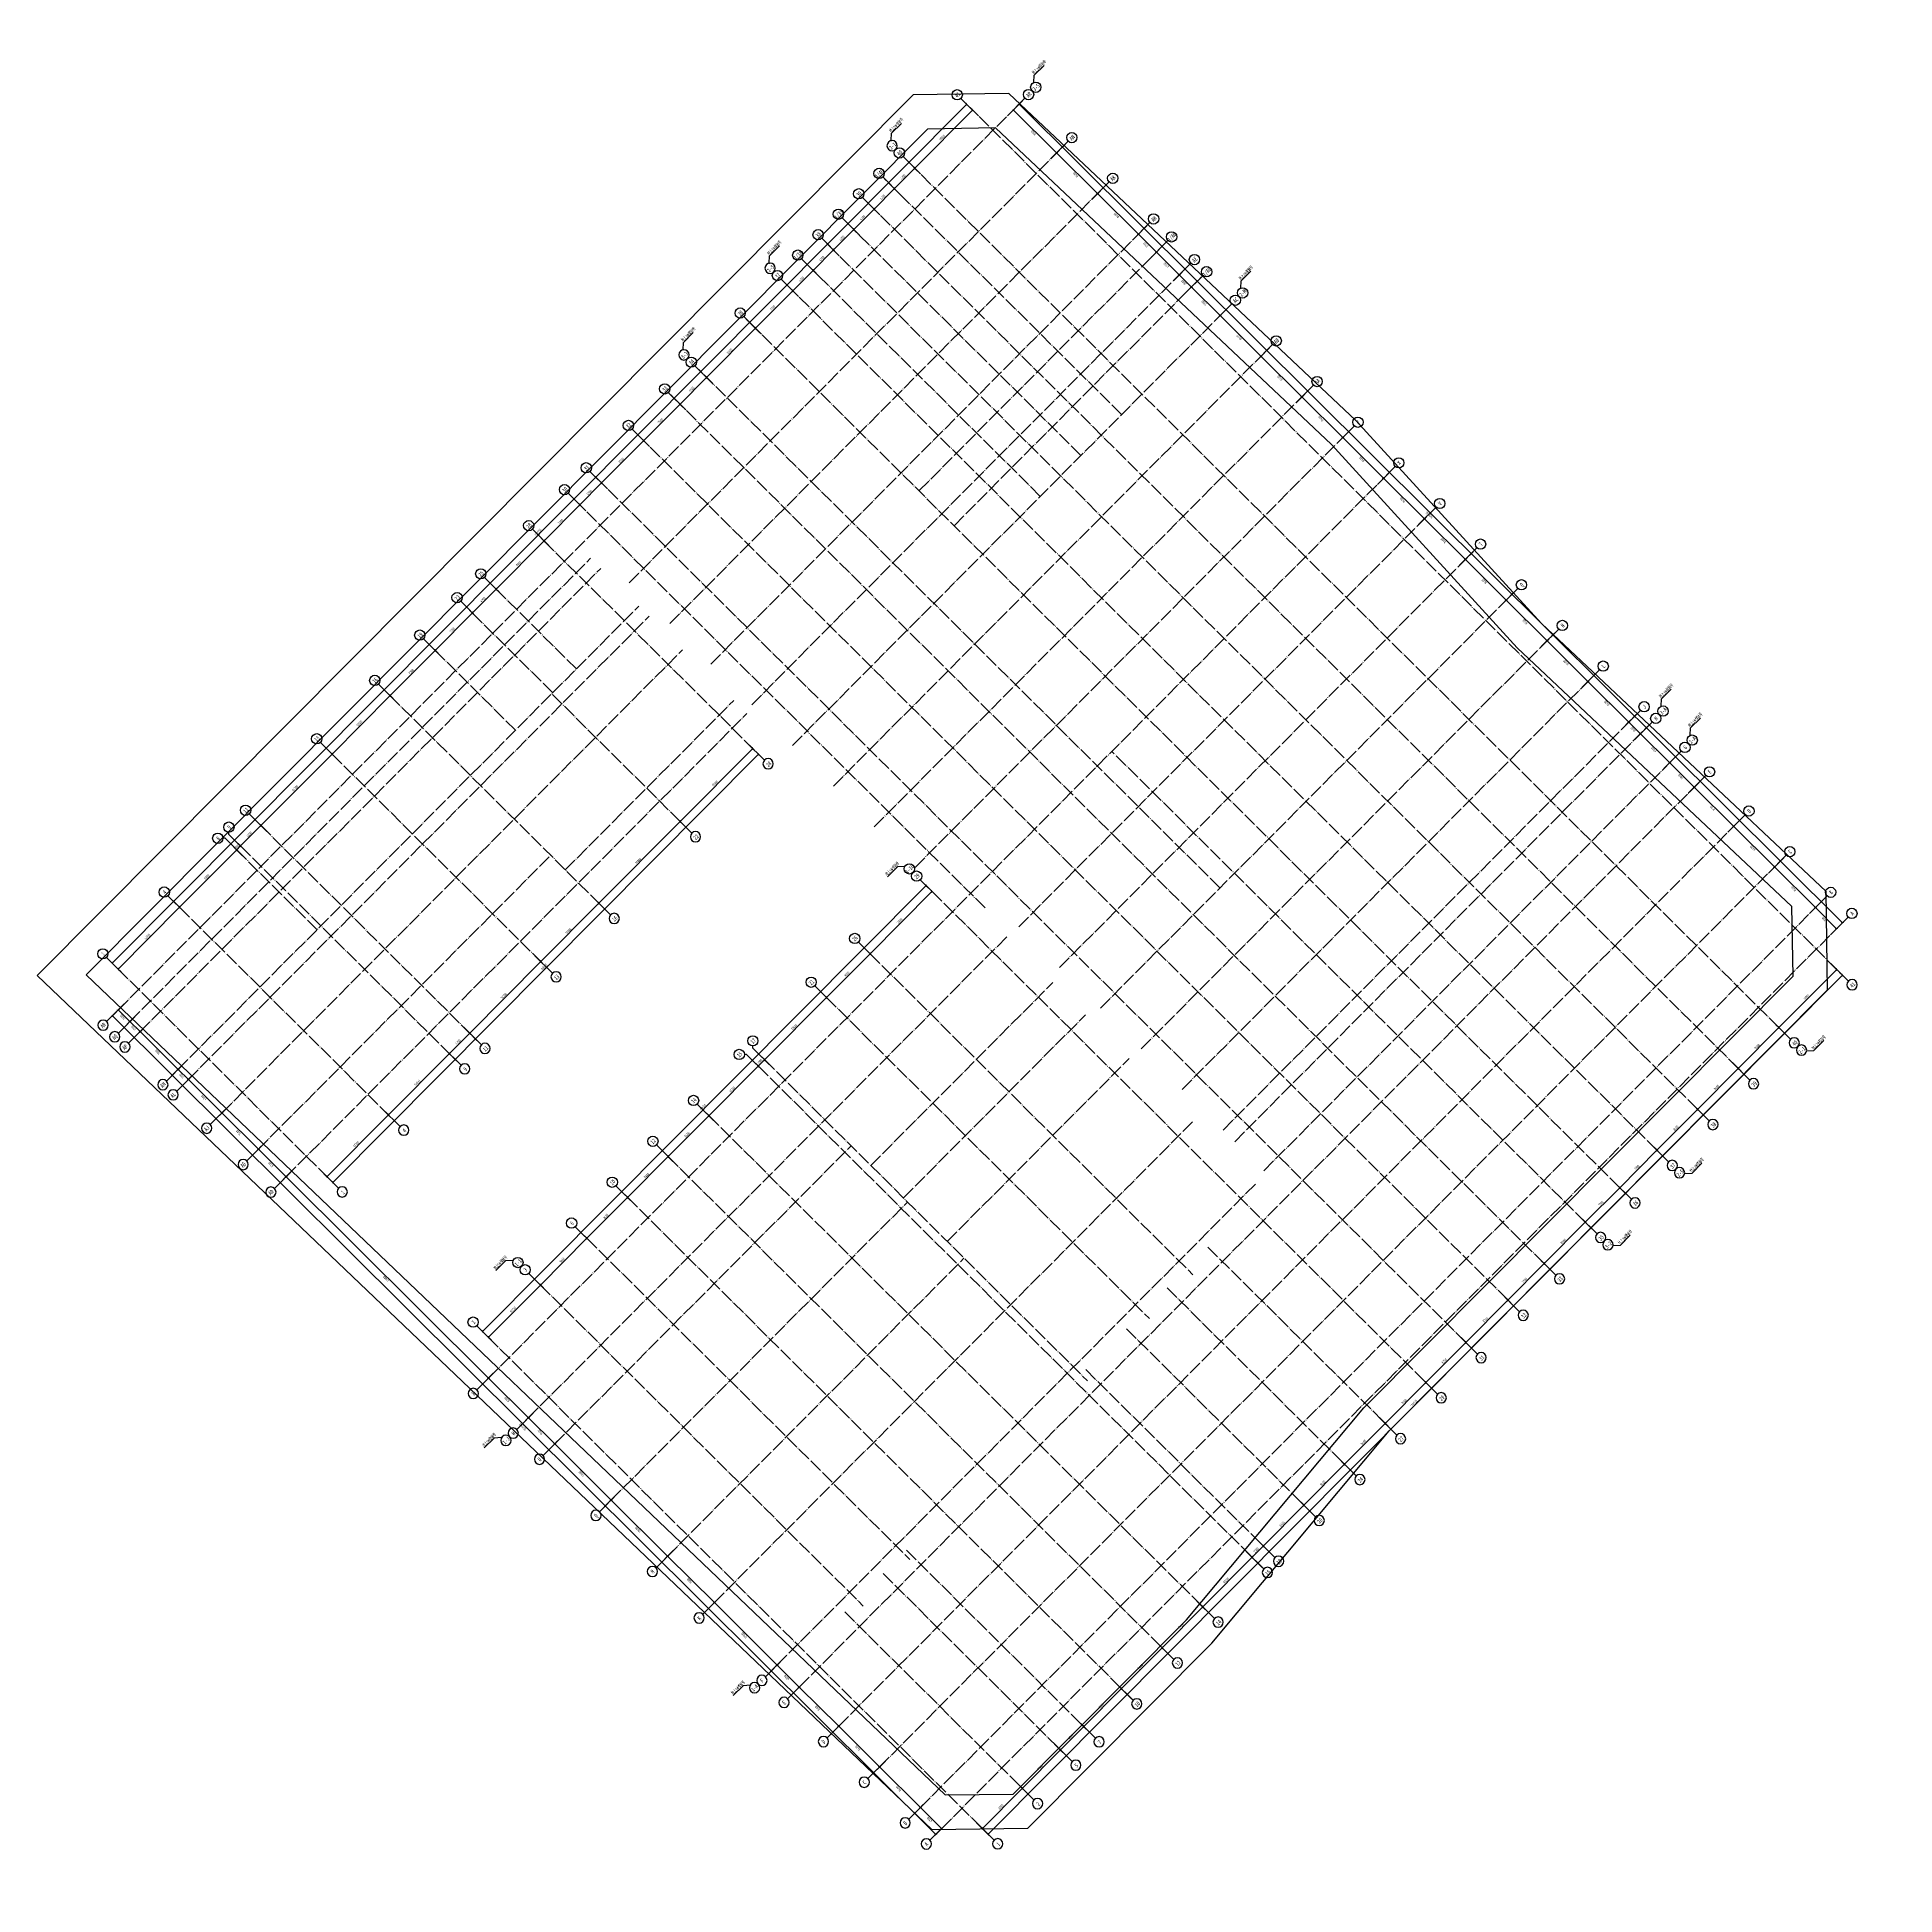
# Model space of a CAD drawing. Extents: x 517634312 to 520012312, y 3499191844 to 3500891844.
# Drawn here: x 518704355 to 518975050, y 3499783514 to 3500054221 of the extents above; entities that cross this region are included whole.
import ezdxf
from ezdxf.enums import TextEntityAlignment as Align

# ---------------------------------------------------------------- set-up
doc = ezdxf.new("R2010")
doc.units = 0
doc.header["$LTSCALE"] = 1000
doc.header["$MEASUREMENT"] = 0
doc.header["$PDMODE"] = 1
doc.linetypes.add('CENTER', pattern=[2, 1.25, -0.25, 0.25, -0.25])
doc.linetypes.add('DOTE', pattern=[2.42, 2, -0.2, 0.02, -0.2])
doc.layers.get('0').update_dxf_attribs({"linetype": 'CONTINUOUS'})
doc.layers.get('DEFPOINTS').update_dxf_attribs({"color": 8, "linetype": 'CONTINUOUS'})
for name, color, linetype in [('AD-AXIS-CRCL', 3, 'CONTINUOUS'), ('AD-AXIS-DIMS', 3, 'CONTINUOUS'), ('AD-AXIS-NUMB', 255, 'CONTINUOUS'), ('AD-INDX', 43, 'CONTINUOUS'), ('XD-AXIS-AXIS', 1, 'CENTER')]:
    doc.layers.add(name, color=color, linetype=linetype)
doc.layers.add('C-XREF-SLCT', color=7, linetype='CONTINUOUS', plot=False)
doc.styles.add('Acs', font='', dxfattribs={"width": 0.7})
doc.styles.add('TH-STYLE1', font='', dxfattribs={"width": 0.7})
doc.styles.add('TH-STYLE3', font='tssdeng', dxfattribs={"width": 0.7, "bigfont": 'tssdchn'})
doc.styles.get('Acs').set_extended_font_data('STFangsong')
doc.styles.get('TH-STYLE1').set_extended_font_data('STFangsong')
doc.dimstyles.new('TH-DIM100-FINAL', dxfattribs={"dimscale": 100, "dimtxt": 3, "dimasz": 2, "dimexe": 1, "dimexo": 1, "dimgap": 1, "dimtad": 1, "dimdec": 0, "dimdsep": 46, "dimtxsty": 'TH-STYLE3', "dimblk1": 'ARCHTICK', "dimblk2": 'ARCHTICK', "dimsah": 1, "dimcen": -1, "dimdle": 1, "dimclrd": 256, "dimclre": 256, "dimclrt": 256, "dimadec": 0, "dimazin": 0, "dimtfac": 1, "dimtdec": 0, "dimtix": 1, "dimtmove": 2, "dimatfit": 0, "dimldrblk": 'DOT', "dimfxl": 0, "dimtolj": 1, "dimtzin": 0, "dimlwd": -1, "dimlwe": -1, "dimarcsym": 0})
doc.dimstyles.new('TH-DIM150', dxfattribs={"dimscale": 150, "dimtxt": 2.5, "dimasz": 2, "dimexe": 1, "dimexo": 1, "dimgap": 0.8, "dimtad": 1, "dimdec": 0, "dimdsep": 46, "dimtxsty": 'TH-STYLE3', "dimblk1": 'ARCHTICK', "dimblk2": 'ARCHTICK', "dimsah": 1, "dimcen": -1, "dimclrd": 256, "dimclre": 256, "dimclrt": 256, "dimazin": 0, "dimtfac": 1, "dimtdec": 0, "dimtix": 1, "dimtmove": 2, "dimatfit": 0, "dimldrblk": 'ARCHTICK', "dimfxl": 0, "dimtolj": 1, "dimtzin": 0, "dimlwd": -1, "dimlwe": -1, "dimarcsym": 0})

# ---------------------------------------------------------------- blocks, each defined once
blk = doc.blocks.new('sggfdagfdagdaf')
at = {"layer": 'XD-AXIS-AXIS', "linetype": 'DOTE'}
for p, q in [((-1442552, -352224), (-1442552, -399924)), ((-1429852, -352224), (-1429852, -399924)), ((-1418052, -352224), (-1418052, -371124)), ((-1417252, -352224), (-1417252, -399924)), ((-1413052, -352224), (-1413052, -399924)), ((-1398352, -352224), (-1398352, -399924)), ((-1386352, -352224), (-1386352, -399924)), ((-1377052, -352224), (-1377052, -371124)), ((-1369352, -352224), (-1369352, -371124)), ((-1364452, -352224), (-1364452, -371124)), ((-1354552, -352224), (-1354552, -399924)), ((-1347152, -437924), (-1347152, -352224)), ((-1342652, -534624), (-1342652, -352224)), ((-1333952, -534624), (-1333952, -352224)), ((-1326452, -534624), (-1326452, -352224)), ((-1320952, -460124), (-1320952, -352224)), ((-1310852, -534624), (-1310852, -352224)), ((-1303152, -534624), (-1303152, -352224)), ((-1298952, -401324), (-1298952, -352224)), ((-1294752, -534624), (-1294752, -352224)), ((-1290552, -401324), (-1290552, -352224)), ((-1286352, -534624), (-1286352, -352224)), ((-1282152, -401324), (-1282152, -352224)), ((-1277952, -534624), (-1277952, -352224)), ((-1266002, -534624), (-1266002, -352224)), ((-1449152, -358824), (-1259402, -358824)), ((-1449152, -361224), (-1351552, -361224)), ((-1449152, -363324), (-1351552, -363324)), ((-1350152, -367724), (-1259402, -367724)), ((-1449152, -371124), (-1351552, -371124)), ((-1449152, -373224), (-1351552, -373224)), ((-1369552, -399924), (-1369552, -371124)), ((-1350152, -376124), (-1259402, -376124)), ((-1449152, -380124), (-1351552, -380124)), ((-1350152, -384524), (-1259402, -384524)), ((-1449152, -387624), (-1386352, -387624)), ((-1310852, -388224), (-1259402, -388224)), ((-1386352, -390624), (-1351552, -390624)), ((-1449152, -393324), (-1351552, -393324)), ((-1350152, -392924), (-1259402, -392924)), ((-1310852, -395424), (-1259402, -395424)), ((-1350152, -401324), (-1259402, -401324)), ((-1350152, -409724), (-1259402, -409724)), ((-1350152, -418124), (-1259402, -418124)), ((-1350152, -426524), (-1259402, -426524)), ((-1442552, -428324), (-1442552, -534624)), ((-1431802, -428324), (-1431802, -497074)), ((-1422202, -428324), (-1422202, -497074)), ((-1413802, -428324), (-1413802, -534624)), ((-1405402, -428324), (-1405402, -534624)), ((-1397002, -428324), (-1397002, -534624)), ((-1386802, -428324), (-1386802, -534624)), ((-1385502, -428324), (-1385502, -497074)), ((-1372702, -428324), (-1372702, -497074)), ((-1363702, -428324), (-1363702, -497074)), ((-1350902, -428324), (-1350902, -534624)), ((-1449152, -434924), (-1259402, -434924)), ((-1317952, -534624), (-1317952, -434924)), ((-1449152, -443124), (-1347902, -443124)), ((-1345652, -443324), (-1259402, -443324)), ((-1449152, -448524), (-1385502, -448524)), ((-1345652, -451724), (-1259402, -451724)), ((-1385514, -452574), (-1347902, -452574)), ((-1449152, -460124), (-1385514, -460124)), ((-1385514, -459274), (-1347902, -459274)), ((-1345652, -460124), (-1259402, -460124)), ((-1385514, -468274), (-1347902, -468274)), ((-1345652, -468524), (-1259402, -468524)), ((-1449152, -471724), (-1385514, -471724)), ((-1345652, -476924), (-1259402, -476924)), ((-1449152, -481324), (-1347902, -481324)), ((-1345652, -485324), (-1259402, -485324)), ((-1345652, -487724), (-1259402, -487724)), ((-1449152, -494224), (-1347902, -494224)), ((-1345652, -493724), (-1259402, -493724)), ((-1434302, -495774), (-1434302, -534624)), ((-1426402, -495774), (-1426402, -534624)), ((-1421602, -495774), (-1421602, -534624)), ((-1384502, -495774), (-1384502, -534624)), ((-1376102, -495774), (-1376102, -534624)), ((-1367702, -495774), (-1367702, -534624)), ((-1359302, -495774), (-1359302, -534624)), ((-1449152, -498774), (-1259402, -498774)), ((-1449152, -506874), (-1259402, -506874)), ((-1449152, -515274), (-1259402, -515274)), ((-1449152, -523674), (-1259402, -523674)), ((-1449152, -528024), (-1259402, -528024))]:
    blk.add_line(p, q, dxfattribs=at)
blk = doc.blocks.new('_ArchTick')
at = {"color": 0, "linetype": 'ByBlock', "const_width": 0.15}
blk.add_lwpolyline([(-0.5, -0.5), (0.5, 0.5)], dxfattribs=at)
blk = doc.blocks.new('*D588')
at = {"layer": 'AD-AXIS-DIMS', "transparency": 16777216}
for p, q in [((518963058, 3499926946), (518963587, 3499927477)), ((518966565, 3499924304), (518963481, 3499927371)), ((518966142, 3499923878), (518966671, 3499924410))]:
    blk.add_line(p, q, dxfattribs=at)
at = {"layer": 'DEFPOINTS', "color": 0, "transparency": 16777216}
for p in [(518962635, 3499926520), (518963481, 3499927371), (518965719, 3499923453)]:
    blk.add_point(p, dxfattribs=at)
at = {"layer": 'AD-AXIS-DIMS', "transparency": 16777216, "xscale": 300, "yscale": 300, "zscale": 300}
for p, rotation in [((518963481, 3499927371), 135.1572922593425), ((518966565, 3499924304), 315.1572922593425)]:
    blk.add_blockref('_ArchTick', p, dxfattribs=dict(at, rotation=rotation))
at = {"layer": 'AD-AXIS-DIMS', "transparency": 16777216, "insert": (518964806, 3499925619), "char_height": 375, "attachment_point": 5, "rotation": 135.15729, "style": 'TH-STYLE3'}
blk.add_mtext('\\A1;4350', dxfattribs=at)
blk = doc.blocks.new('*D589')
at = {"layer": 'AD-AXIS-DIMS', "transparency": 16777216}
for p, q in [((518957102, 3499932869), (518957631, 3499933401)), ((518963481, 3499927371), (518957525, 3499933294)), ((518963058, 3499926946), (518963587, 3499927477))]:
    blk.add_line(p, q, dxfattribs=at)
at = {"layer": 'DEFPOINTS', "color": 0, "transparency": 16777216}
for p in [(518957525, 3499933294), (518956679, 3499932444), (518962635, 3499926520)]:
    blk.add_point(p, dxfattribs=at)
at = {"layer": 'AD-AXIS-DIMS', "transparency": 16777216, "xscale": 300, "yscale": 300, "zscale": 300}
for p, rotation in [((518957525, 3499933294), 135.1572922593425), ((518963481, 3499927371), 315.1572922593425)]:
    blk.add_blockref('_ArchTick', p, dxfattribs=dict(at, rotation=rotation))
at = {"layer": 'AD-AXIS-DIMS', "transparency": 16777216, "insert": (518960286, 3499930115), "char_height": 375, "attachment_point": 5, "rotation": 135.15729, "style": 'TH-STYLE3'}
blk.add_mtext('\\A1;8400', dxfattribs=at)
blk = doc.blocks.new('*D590')
at = {"layer": 'AD-AXIS-DIMS', "transparency": 16777216}
for p, q in [((518951146, 3499938792), (518951675, 3499939324)), ((518957525, 3499933294), (518951569, 3499939218)), ((518957102, 3499932869), (518957631, 3499933401))]:
    blk.add_line(p, q, dxfattribs=at)
at = {"layer": 'DEFPOINTS', "color": 0, "transparency": 16777216}
for p in [(518951569, 3499939218), (518950723, 3499938367), (518956679, 3499932444)]:
    blk.add_point(p, dxfattribs=at)
at = {"layer": 'AD-AXIS-DIMS', "transparency": 16777216, "xscale": 300, "yscale": 300, "zscale": 300}
for p, rotation in [((518951569, 3499939218), 135.1572922593425), ((518957525, 3499933294), 315.1572922593425)]:
    blk.add_blockref('_ArchTick', p, dxfattribs=dict(at, rotation=rotation))
at = {"layer": 'AD-AXIS-DIMS', "transparency": 16777216, "insert": (518954330, 3499936038), "char_height": 375, "attachment_point": 5, "rotation": 135.15729, "style": 'TH-STYLE3'}
blk.add_mtext('\\A1;8400', dxfattribs=at)
blk = doc.blocks.new('*D591')
at = {"layer": 'AD-AXIS-DIMS', "transparency": 16777216}
for p, q in [((518945402, 3499944504), (518945931, 3499945036)), ((518951569, 3499939218), (518945826, 3499944930)), ((518951146, 3499938792), (518951675, 3499939324))]:
    blk.add_line(p, q, dxfattribs=at)
at = {"layer": 'DEFPOINTS', "color": 0, "transparency": 16777216}
for p in [(518944979, 3499944079), (518945826, 3499944930), (518950723, 3499938367)]:
    blk.add_point(p, dxfattribs=at)
at = {"layer": 'AD-AXIS-DIMS', "transparency": 16777216, "xscale": 300, "yscale": 300, "zscale": 300}
for p, rotation in [((518945826, 3499944930), 135.1572922593425), ((518951569, 3499939218), 315.1572922593425)]:
    blk.add_blockref('_ArchTick', p, dxfattribs=dict(at, rotation=rotation))
at = {"layer": 'AD-AXIS-DIMS', "transparency": 16777216, "insert": (518948480, 3499941856), "char_height": 375, "attachment_point": 5, "rotation": 135.15729, "style": 'TH-STYLE3'}
blk.add_mtext('\\A1;8100', dxfattribs=at)
blk = doc.blocks.new('*D592')
at = {"layer": 'AD-AXIS-DIMS', "transparency": 16777216}
for p, q in [((518941822, 3499948065), (518942351, 3499948597)), ((518945826, 3499944930), (518942245, 3499948491)), ((518945402, 3499944504), (518945931, 3499945036))]:
    blk.add_line(p, q, dxfattribs=at)
at = {"layer": 'DEFPOINTS', "color": 0, "transparency": 16777216}
for p in [(518941399, 3499947640), (518942245, 3499948491), (518944979, 3499944079)]:
    blk.add_point(p, dxfattribs=at)
at = {"layer": 'AD-AXIS-DIMS', "transparency": 16777216, "xscale": 300, "yscale": 300, "zscale": 300}
for p, rotation in [((518942245, 3499948491), 135.1572922593425), ((518945826, 3499944930), 315.1572922593425)]:
    blk.add_blockref('_ArchTick', p, dxfattribs=dict(at, rotation=rotation))
at = {"layer": 'AD-AXIS-DIMS', "transparency": 16777216, "insert": (518943818, 3499946492), "char_height": 375, "attachment_point": 5, "rotation": 135.15729, "style": 'TH-STYLE3'}
blk.add_mtext('\\A1;5050', dxfattribs=at)
blk = doc.blocks.new('*D593')
at = {"layer": 'AD-AXIS-DIMS', "transparency": 16777216}
for p, q in [((518937567, 3499952296), (518938096, 3499952828)), ((518942245, 3499948491), (518937991, 3499952722)), ((518941822, 3499948065), (518942351, 3499948597))]:
    blk.add_line(p, q, dxfattribs=at)
at = {"layer": 'DEFPOINTS', "color": 0, "transparency": 16777216}
for p in [(518937991, 3499952722), (518937144, 3499951871), (518941399, 3499947640)]:
    blk.add_point(p, dxfattribs=at)
at = {"layer": 'AD-AXIS-DIMS', "transparency": 16777216, "xscale": 300, "yscale": 300, "zscale": 300}
for p, rotation in [((518937991, 3499952722), 135.1572922593425), ((518942245, 3499948491), 315.1572922593425)]:
    blk.add_blockref('_ArchTick', p, dxfattribs=dict(at, rotation=rotation))
at = {"layer": 'AD-AXIS-DIMS', "transparency": 16777216, "insert": (518939901, 3499950388), "char_height": 375, "attachment_point": 5, "rotation": 135.15729, "style": 'TH-STYLE3'}
blk.add_mtext('\\A1;6000', dxfattribs=at)
blk = doc.blocks.new('*D594')
at = {"layer": 'AD-AXIS-DIMS', "transparency": 16777216}
for p, q in [((518935866, 3499953989), (518936395, 3499954520)), ((518937991, 3499952722), (518936289, 3499954414)), ((518937567, 3499952296), (518938096, 3499952828))]:
    blk.add_line(p, q, dxfattribs=at)
at = {"layer": 'DEFPOINTS', "color": 0, "transparency": 16777216}
for p in [(518935443, 3499953563), (518936289, 3499954414), (518937144, 3499951871)]:
    blk.add_point(p, dxfattribs=at)
at = {"layer": 'AD-AXIS-DIMS', "transparency": 16777216, "xscale": 300, "yscale": 300, "zscale": 300}
for p, rotation in [((518936289, 3499954414), 135.1572922593425), ((518937991, 3499952722), 315.1572922593425)]:
    blk.add_blockref('_ArchTick', p, dxfattribs=dict(at, rotation=rotation))
at = {"layer": 'AD-AXIS-DIMS', "transparency": 16777216, "insert": (518936923, 3499953350), "char_height": 375, "attachment_point": 5, "rotation": 135.15729, "style": 'TH-STYLE3'}
blk.add_mtext('\\A1;2400', dxfattribs=at)
blk = doc.blocks.new('*D595')
at = {"layer": 'AD-AXIS-DIMS', "transparency": 16777216}
for p, q in [((518929910, 3499959912), (518930439, 3499960444)), ((518936289, 3499954414), (518930333, 3499960337)), ((518935866, 3499953989), (518936395, 3499954520))]:
    blk.add_line(p, q, dxfattribs=at)
at = {"layer": 'DEFPOINTS', "color": 0, "transparency": 16777216}
for p in [(518930333, 3499960337), (518929487, 3499959487), (518935443, 3499953563)]:
    blk.add_point(p, dxfattribs=at)
at = {"layer": 'AD-AXIS-DIMS', "transparency": 16777216, "xscale": 300, "yscale": 300, "zscale": 300}
for p, rotation in [((518930333, 3499960337), 135.1572922593425), ((518936289, 3499954414), 315.1572922593425)]:
    blk.add_blockref('_ArchTick', p, dxfattribs=dict(at, rotation=rotation))
at = {"layer": 'AD-AXIS-DIMS', "transparency": 16777216, "insert": (518933094, 3499957158), "char_height": 375, "attachment_point": 5, "rotation": 135.15729, "style": 'TH-STYLE3'}
blk.add_mtext('\\A1;8400', dxfattribs=at)
blk = doc.blocks.new('*D596')
at = {"layer": 'AD-AXIS-DIMS', "transparency": 16777216}
for p, q in [((518923954, 3499965835), (518924483, 3499966367)), ((518930333, 3499960337), (518924377, 3499966261)), ((518929910, 3499959912), (518930439, 3499960444))]:
    blk.add_line(p, q, dxfattribs=at)
at = {"layer": 'DEFPOINTS', "color": 0, "transparency": 16777216}
for p in [(518924377, 3499966261), (518923531, 3499965410), (518929487, 3499959487)]:
    blk.add_point(p, dxfattribs=at)
at = {"layer": 'AD-AXIS-DIMS', "transparency": 16777216, "xscale": 300, "yscale": 300, "zscale": 300}
for p, rotation in [((518924377, 3499966261), 135.1572922593425), ((518930333, 3499960337), 315.1572922593425)]:
    blk.add_blockref('_ArchTick', p, dxfattribs=dict(at, rotation=rotation))
at = {"layer": 'AD-AXIS-DIMS', "transparency": 16777216, "insert": (518927138, 3499963081), "char_height": 375, "attachment_point": 5, "rotation": 135.15729, "style": 'TH-STYLE3'}
blk.add_mtext('\\A1;8400', dxfattribs=at)
blk = doc.blocks.new('*D597')
at = {"layer": 'AD-AXIS-DIMS', "transparency": 16777216}
for p, q in [((518917998, 3499971759), (518918527, 3499972291)), ((518924377, 3499966261), (518918421, 3499972184)), ((518923954, 3499965835), (518924483, 3499966367))]:
    blk.add_line(p, q, dxfattribs=at)
at = {"layer": 'DEFPOINTS', "color": 0, "transparency": 16777216}
for p in [(518917575, 3499971333), (518918421, 3499972184), (518923531, 3499965410)]:
    blk.add_point(p, dxfattribs=at)
at = {"layer": 'AD-AXIS-DIMS', "transparency": 16777216, "xscale": 300, "yscale": 300, "zscale": 300}
for p, rotation in [((518918421, 3499972184), 135.1572922593425), ((518924377, 3499966261), 315.1572922593425)]:
    blk.add_blockref('_ArchTick', p, dxfattribs=dict(at, rotation=rotation))
at = {"layer": 'AD-AXIS-DIMS', "transparency": 16777216, "insert": (518921182, 3499969004), "char_height": 375, "attachment_point": 5, "rotation": 135.15729, "style": 'TH-STYLE3'}
blk.add_mtext('\\A1;8400', dxfattribs=at)
blk = doc.blocks.new('*D561')
at = {"layer": 'AD-AXIS-DIMS', "transparency": 16777216}
for p, q in [((518912042, 3499977682), (518912571, 3499978214)), ((518918421, 3499972184), (518912465, 3499978108)), ((518917998, 3499971759), (518918527, 3499972291))]:
    blk.add_line(p, q, dxfattribs=at)
at = {"layer": 'DEFPOINTS', "color": 0, "transparency": 16777216}
for p in [(518911619, 3499977257), (518912465, 3499978108), (518917575, 3499971333)]:
    blk.add_point(p, dxfattribs=at)
at = {"layer": 'AD-AXIS-DIMS', "transparency": 16777216, "xscale": 300, "yscale": 300, "zscale": 300}
for p, rotation in [((518912465, 3499978108), 135.1572922593425), ((518918421, 3499972184), 315.1572922593425)]:
    blk.add_blockref('_ArchTick', p, dxfattribs=dict(at, rotation=rotation))
at = {"layer": 'AD-AXIS-DIMS', "transparency": 16777216, "insert": (518915226, 3499974928), "char_height": 375, "attachment_point": 5, "rotation": 135.15729, "style": 'TH-STYLE3'}
blk.add_mtext('\\A1;8400', dxfattribs=at)
blk = doc.blocks.new('*D562')
at = {"layer": 'AD-AXIS-DIMS', "transparency": 16777216}
for p, q in [((518906086, 3499983606), (518906615, 3499984137)), ((518912465, 3499978108), (518906509, 3499984031)), ((518912042, 3499977682), (518912571, 3499978214))]:
    blk.add_line(p, q, dxfattribs=at)
at = {"layer": 'DEFPOINTS', "color": 0, "transparency": 16777216}
for p in [(518905663, 3499983180), (518906509, 3499984031), (518911619, 3499977257)]:
    blk.add_point(p, dxfattribs=at)
at = {"layer": 'AD-AXIS-DIMS', "transparency": 16777216, "xscale": 300, "yscale": 300, "zscale": 300}
for p, rotation in [((518906509, 3499984031), 135.1572922593425), ((518912465, 3499978108), 315.1572922593425)]:
    blk.add_blockref('_ArchTick', p, dxfattribs=dict(at, rotation=rotation))
at = {"layer": 'AD-AXIS-DIMS', "transparency": 16777216, "insert": (518909270, 3499980851), "char_height": 375, "attachment_point": 5, "rotation": 135.15729, "style": 'TH-STYLE3'}
blk.add_mtext('\\A1;8400', dxfattribs=at)
blk = doc.blocks.new('*D563')
at = {"layer": 'AD-AXIS-DIMS', "transparency": 16777216}
for p, q in [((518900130, 3499989529), (518900659, 3499990061)), ((518906509, 3499984031), (518900553, 3499989954)), ((518906086, 3499983606), (518906615, 3499984137))]:
    blk.add_line(p, q, dxfattribs=at)
at = {"layer": 'DEFPOINTS', "color": 0, "transparency": 16777216}
for p in [(518899707, 3499989103), (518900553, 3499989954), (518905663, 3499983180)]:
    blk.add_point(p, dxfattribs=at)
at = {"layer": 'AD-AXIS-DIMS', "transparency": 16777216, "xscale": 300, "yscale": 300, "zscale": 300}
for p, rotation in [((518900553, 3499989954), 135.1572922593425), ((518906509, 3499984031), 315.1572922593425)]:
    blk.add_blockref('_ArchTick', p, dxfattribs=dict(at, rotation=rotation))
at = {"layer": 'AD-AXIS-DIMS', "transparency": 16777216, "insert": (518903314, 3499986775), "char_height": 375, "attachment_point": 5, "rotation": 135.15729, "style": 'TH-STYLE3'}
blk.add_mtext('\\A1;8400', dxfattribs=at)
blk = doc.blocks.new('*D564')
at = {"layer": 'AD-AXIS-DIMS', "transparency": 16777216}
for p, q in [((518894174, 3499995452), (518894703, 3499995984)), ((518900553, 3499989954), (518894597, 3499995878)), ((518900130, 3499989529), (518900659, 3499990061))]:
    blk.add_line(p, q, dxfattribs=at)
at = {"layer": 'DEFPOINTS', "color": 0, "transparency": 16777216}
for p in [(518894597, 3499995878), (518893751, 3499995027), (518899707, 3499989103)]:
    blk.add_point(p, dxfattribs=at)
at = {"layer": 'AD-AXIS-DIMS', "transparency": 16777216, "xscale": 300, "yscale": 300, "zscale": 300}
for p, rotation in [((518894597, 3499995878), 135.1572922593425), ((518900553, 3499989954), 315.1572922593425)]:
    blk.add_blockref('_ArchTick', p, dxfattribs=dict(at, rotation=rotation))
at = {"layer": 'AD-AXIS-DIMS', "transparency": 16777216, "insert": (518897358, 3499992698), "char_height": 375, "attachment_point": 5, "rotation": 135.15729, "style": 'TH-STYLE3'}
blk.add_mtext('\\A1;8400', dxfattribs=at)
blk = doc.blocks.new('*D565')
at = {"layer": 'AD-AXIS-DIMS', "transparency": 16777216}
for p, q in [((518888218, 3500001376), (518888747, 3500001907)), ((518894597, 3499995878), (518888641, 3500001801)), ((518894174, 3499995452), (518894703, 3499995984))]:
    blk.add_line(p, q, dxfattribs=at)
at = {"layer": 'DEFPOINTS', "color": 0, "transparency": 16777216}
for p in [(518887795, 3500000950), (518888641, 3500001801), (518893751, 3499995027)]:
    blk.add_point(p, dxfattribs=at)
at = {"layer": 'AD-AXIS-DIMS', "transparency": 16777216, "xscale": 300, "yscale": 300, "zscale": 300}
for p, rotation in [((518888641, 3500001801), 135.1572922593425), ((518894597, 3499995878), 315.1572922593425)]:
    blk.add_blockref('_ArchTick', p, dxfattribs=dict(at, rotation=rotation))
at = {"layer": 'AD-AXIS-DIMS', "transparency": 16777216, "insert": (518891402, 3499998621), "char_height": 375, "attachment_point": 5, "rotation": 135.15729, "style": 'TH-STYLE3'}
blk.add_mtext('\\A1;8400', dxfattribs=at)
blk = doc.blocks.new('*D566')
at = {"layer": 'AD-AXIS-DIMS', "transparency": 16777216}
for p, q in [((518882262, 3500007299), (518882791, 3500007831)), ((518888641, 3500001801), (518882685, 3500007724)), ((518888218, 3500001376), (518888747, 3500001907))]:
    blk.add_line(p, q, dxfattribs=at)
at = {"layer": 'DEFPOINTS', "color": 0, "transparency": 16777216}
for p in [(518881839, 3500006874), (518882685, 3500007724), (518887795, 3500000950)]:
    blk.add_point(p, dxfattribs=at)
at = {"layer": 'AD-AXIS-DIMS', "transparency": 16777216, "xscale": 300, "yscale": 300, "zscale": 300}
for p, rotation in [((518882685, 3500007724), 135.1572922593425), ((518888641, 3500001801), 315.1572922593425)]:
    blk.add_blockref('_ArchTick', p, dxfattribs=dict(at, rotation=rotation))
at = {"layer": 'AD-AXIS-DIMS', "transparency": 16777216, "insert": (518885446, 3500004545), "char_height": 375, "attachment_point": 5, "rotation": 135.15729, "style": 'TH-STYLE3'}
blk.add_mtext('\\A1;8400', dxfattribs=at)
blk = doc.blocks.new('*D567')
at = {"layer": 'AD-AXIS-DIMS', "transparency": 16777216}
for p, q in [((518876306, 3500013222), (518876835, 3500013754)), ((518882685, 3500007724), (518876729, 3500013648)), ((518882262, 3500007299), (518882791, 3500007831))]:
    blk.add_line(p, q, dxfattribs=at)
at = {"layer": 'DEFPOINTS', "color": 0, "transparency": 16777216}
for p in [(518875883, 3500012797), (518876729, 3500013648), (518881839, 3500006874)]:
    blk.add_point(p, dxfattribs=at)
at = {"layer": 'AD-AXIS-DIMS', "transparency": 16777216, "xscale": 300, "yscale": 300, "zscale": 300}
for p, rotation in [((518876729, 3500013648), 135.1572922593425), ((518882685, 3500007724), 315.1572922593425)]:
    blk.add_blockref('_ArchTick', p, dxfattribs=dict(at, rotation=rotation))
at = {"layer": 'AD-AXIS-DIMS', "transparency": 16777216, "insert": (518879490, 3500010468), "char_height": 375, "attachment_point": 5, "rotation": 135.15729, "style": 'TH-STYLE3'}
blk.add_mtext('\\A1;8400', dxfattribs=at)
blk = doc.blocks.new('*D568')
at = {"layer": 'AD-AXIS-DIMS', "transparency": 16777216}
for p, q in [((518870350, 3500019146), (518870879, 3500019677)), ((518872546, 3500017808), (518870773, 3500019571)), ((518872123, 3500017383), (518872651, 3500017915))]:
    blk.add_line(p, q, dxfattribs=at)
at = {"layer": 'DEFPOINTS', "color": 0, "transparency": 16777216}
for p in [(518869927, 3500018720), (518870773, 3500019571), (518871699, 3500016957)]:
    blk.add_point(p, dxfattribs=at)
at = {"layer": 'AD-AXIS-DIMS', "transparency": 16777216, "xscale": 300, "yscale": 300, "zscale": 300}
for p, rotation in [((518870773, 3500019571), 135.1572922593425), ((518872546, 3500017808), 315.1572922593425)]:
    blk.add_blockref('_ArchTick', p, dxfattribs=dict(at, rotation=rotation))
at = {"layer": 'AD-AXIS-DIMS', "transparency": 16777216, "insert": (518871443, 3500018472), "char_height": 375, "attachment_point": 5, "rotation": 135.15729, "style": 'TH-STYLE3'}
blk.add_mtext('\\A1;2500', dxfattribs=at)
blk = doc.blocks.new('*D569')
at = {"layer": 'AD-AXIS-DIMS', "transparency": 16777216}
for p, q in [((518864394, 3500025069), (518864923, 3500025601)), ((518867441, 3500022885), (518864817, 3500025495)), ((518867017, 3500022460), (518867546, 3500022992))]:
    blk.add_line(p, q, dxfattribs=at)
at = {"layer": 'DEFPOINTS', "color": 0, "transparency": 16777216}
for p in [(518864817, 3500025495), (518863971, 3500024644), (518866594, 3500022035)]:
    blk.add_point(p, dxfattribs=at)
at = {"layer": 'AD-AXIS-DIMS', "transparency": 16777216, "xscale": 300, "yscale": 300, "zscale": 300}
for p, rotation in [((518864817, 3500025495), 135.1572922593425), ((518867441, 3500022885), 315.1572922593425)]:
    blk.add_blockref('_ArchTick', p, dxfattribs=dict(at, rotation=rotation))
at = {"layer": 'AD-AXIS-DIMS', "transparency": 16777216, "insert": (518865912, 3500023972), "char_height": 375, "attachment_point": 5, "rotation": 135.15729, "style": 'TH-STYLE3'}
blk.add_mtext('\\A1;3700', dxfattribs=at)
blk = doc.blocks.new('*D570')
at = {"layer": 'AD-AXIS-DIMS', "transparency": 16777216}
for p, q in [((518858438, 3500030992), (518858967, 3500031524)), ((518864817, 3500025495), (518858861, 3500031418)), ((518864394, 3500025069), (518864923, 3500025601))]:
    blk.add_line(p, q, dxfattribs=at)
at = {"layer": 'DEFPOINTS', "color": 0, "transparency": 16777216}
for p in [(518858861, 3500031418), (518858015, 3500030567), (518863971, 3500024644)]:
    blk.add_point(p, dxfattribs=at)
at = {"layer": 'AD-AXIS-DIMS', "transparency": 16777216, "xscale": 300, "yscale": 300, "zscale": 300}
for p, rotation in [((518858861, 3500031418), 135.1572922593425), ((518864817, 3500025495), 315.1572922593425)]:
    blk.add_blockref('_ArchTick', p, dxfattribs=dict(at, rotation=rotation))
at = {"layer": 'AD-AXIS-DIMS', "transparency": 16777216, "insert": (518861622, 3500028238), "char_height": 375, "attachment_point": 5, "rotation": 135.15729, "style": 'TH-STYLE3'}
blk.add_mtext('\\A1;8400', dxfattribs=at)
blk = doc.blocks.new('*D571')
at = {"layer": 'AD-AXIS-DIMS', "transparency": 16777216}
for p, q in [((518852482, 3500036916), (518853011, 3500037448)), ((518858861, 3500031418), (518852905, 3500037341)), ((518858438, 3500030992), (518858967, 3500031524))]:
    blk.add_line(p, q, dxfattribs=at)
at = {"layer": 'DEFPOINTS', "color": 0, "transparency": 16777216}
for p in [(518852059, 3500036490), (518852905, 3500037341), (518858015, 3500030567)]:
    blk.add_point(p, dxfattribs=at)
at = {"layer": 'AD-AXIS-DIMS', "transparency": 16777216, "xscale": 300, "yscale": 300, "zscale": 300}
for p, rotation in [((518852905, 3500037341), 135.1572922593425), ((518858861, 3500031418), 315.1572922593425)]:
    blk.add_blockref('_ArchTick', p, dxfattribs=dict(at, rotation=rotation))
at = {"layer": 'AD-AXIS-DIMS', "transparency": 16777216, "insert": (518855666, 3500034162), "char_height": 375, "attachment_point": 5, "rotation": 135.15729, "style": 'TH-STYLE3'}
blk.add_mtext('\\A1;8400', dxfattribs=at)
blk = doc.blocks.new('*D572')
at = {"layer": 'AD-AXIS-DIMS', "transparency": 16777216}
for p, q in [((518846172, 3500043192), (518846700, 3500043724)), ((518852905, 3500037341), (518846595, 3500043617)), ((518852482, 3500036916), (518853011, 3500037448))]:
    blk.add_line(p, q, dxfattribs=at)
at = {"layer": 'DEFPOINTS', "color": 0, "transparency": 16777216}
for p in [(518845748, 3500042766), (518846595, 3500043617), (518852059, 3500036490)]:
    blk.add_point(p, dxfattribs=at)
at = {"layer": 'AD-AXIS-DIMS', "transparency": 16777216, "xscale": 300, "yscale": 300, "zscale": 300}
for p, rotation in [((518846595, 3500043617), 135.1572922593425), ((518852905, 3500037341), 315.1572922593425)]:
    blk.add_blockref('_ArchTick', p, dxfattribs=dict(at, rotation=rotation))
at = {"layer": 'AD-AXIS-DIMS', "transparency": 16777216, "insert": (518849533, 3500040261), "char_height": 375, "attachment_point": 5, "rotation": 135.15729, "style": 'TH-STYLE3'}
blk.add_mtext('\\A1;8900', dxfattribs=at)
blk = doc.blocks.new('*D573')
at = {"layer": 'AD-AXIS-DIMS', "transparency": 16777216}
for p, q in [((518847018, 3500044043), (518847547, 3500044574)), ((518967411, 3499925154), (518847441, 3500044468)), ((518966988, 3499924729), (518967517, 3499925261))]:
    blk.add_line(p, q, dxfattribs=at)
at = {"layer": 'DEFPOINTS', "color": 0, "transparency": 16777216}
for p in [(518847441, 3500044468), (518846595, 3500043617), (518966565, 3499924304)]:
    blk.add_point(p, dxfattribs=at)
at = {"layer": 'AD-AXIS-DIMS', "transparency": 16777216, "xscale": 300, "yscale": 300, "zscale": 300}
for p, rotation in [((518847441, 3500044468), 135.1572922593425), ((518967411, 3499925154), 315.1572922593425)]:
    blk.add_blockref('_ArchTick', p, dxfattribs=dict(at, rotation=rotation))
at = {"layer": 'AD-AXIS-DIMS', "transparency": 16777216, "insert": (518907209, 3499984593), "char_height": 375, "attachment_point": 5, "rotation": 135.15729, "style": 'TH-STYLE3'}
blk.add_mtext('\\A1;169200', dxfattribs=at)
blk = doc.blocks.new('_A-axiso')
blk.add_circle((0, 0), 0.5)
at = {"layer": 'AD-AXIS-NUMB', "style": 'TH-STYLE1', "width": 0.7}
blk.add_attdef('A', text='', height=0.56, dxfattribs=at).set_placement((-0.25, -0.28), (0.25, -0.28), align=Align.FIT)
blk = doc.blocks.new('*D614')
at = {"layer": 'AD-AXIS-DIMS', "transparency": 16777216}
for p, q in [((518840655, 3500043601), (518832228, 3500035128)), ((518841080, 3500043178), (518840549, 3500043707)), ((518832654, 3500034705), (518832122, 3500035234))]:
    blk.add_line(p, q, dxfattribs=at)
at = {"layer": 'DEFPOINTS', "color": 0, "transparency": 16777216}
for p in [(518841506, 3500042755), (518832228, 3500035128), (518833079, 3500034282)]:
    blk.add_point(p, dxfattribs=at)
at = {"layer": 'AD-AXIS-DIMS', "transparency": 16777216, "xscale": 300, "yscale": 300, "zscale": 300}
for p, rotation in [((518840655, 3500043601), 45.15729225934245), ((518832228, 3500035128), 225.1572922593424)]:
    blk.add_blockref('_ArchTick', p, dxfattribs=dict(at, rotation=rotation))
at = {"layer": 'AD-AXIS-DIMS', "transparency": 16777216, "insert": (518836224, 3500039581), "char_height": 375, "attachment_point": 5, "rotation": 45.15729, "style": 'TH-STYLE3'}
blk.add_mtext('\\A1;11950', dxfattribs=at)
blk = doc.blocks.new('*D615')
at = {"layer": 'AD-AXIS-DIMS', "transparency": 16777216}
for p, q in [((518829267, 3500032150), (518826305, 3500029172)), ((518829692, 3500031727), (518829160, 3500032256)), ((518826730, 3500028749), (518826199, 3500029278))]:
    blk.add_line(p, q, dxfattribs=at)
at = {"layer": 'DEFPOINTS', "color": 0, "transparency": 16777216}
for p in [(518830117, 3500031304), (518826305, 3500029172), (518827156, 3500028326)]:
    blk.add_point(p, dxfattribs=at)
at = {"layer": 'AD-AXIS-DIMS', "transparency": 16777216, "xscale": 300, "yscale": 300, "zscale": 300}
for p, rotation in [((518829267, 3500032150), 45.15729225934245), ((518826305, 3500029172), 225.1572922593424)]:
    blk.add_blockref('_ArchTick', p, dxfattribs=dict(at, rotation=rotation))
at = {"layer": 'AD-AXIS-DIMS', "transparency": 16777216, "insert": (518827568, 3500030878), "char_height": 375, "attachment_point": 5, "rotation": 45.15729, "style": 'TH-STYLE3'}
blk.add_mtext('\\A1;4200', dxfattribs=at)
blk = doc.blocks.new('*D616')
at = {"layer": 'AD-AXIS-DIMS', "transparency": 16777216}
for p, q in [((518823343, 3500026194), (518820382, 3500023216)), ((518823769, 3500025771), (518823237, 3500026300)), ((518820807, 3500022793), (518820275, 3500023322))]:
    blk.add_line(p, q, dxfattribs=at)
at = {"layer": 'DEFPOINTS', "color": 0, "transparency": 16777216}
for p in [(518824194, 3500025348), (518820382, 3500023216), (518821232, 3500022370)]:
    blk.add_point(p, dxfattribs=at)
at = {"layer": 'AD-AXIS-DIMS', "transparency": 16777216, "xscale": 300, "yscale": 300, "zscale": 300}
for p, rotation in [((518823343, 3500026194), 45.15729225934245), ((518820382, 3500023216), 225.1572922593424)]:
    blk.add_blockref('_ArchTick', p, dxfattribs=dict(at, rotation=rotation))
at = {"layer": 'AD-AXIS-DIMS', "transparency": 16777216, "insert": (518821644, 3500024922), "char_height": 375, "attachment_point": 5, "rotation": 45.15729, "style": 'TH-STYLE3'}
blk.add_mtext('\\A1;4200', dxfattribs=at)
blk = doc.blocks.new('*D617')
at = {"layer": 'AD-AXIS-DIMS', "transparency": 16777216}
for p, q in [((518817420, 3500020238), (518814458, 3500017260)), ((518817845, 3500019815), (518817313, 3500020344)), ((518814884, 3500016837), (518814352, 3500017366))]:
    blk.add_line(p, q, dxfattribs=at)
at = {"layer": 'DEFPOINTS', "color": 0, "transparency": 16777216}
for p in [(518814458, 3500017260), (518818271, 3500019392), (518815309, 3500016414)]:
    blk.add_point(p, dxfattribs=at)
at = {"layer": 'AD-AXIS-DIMS', "transparency": 16777216, "xscale": 300, "yscale": 300, "zscale": 300}
for p, rotation in [((518817420, 3500020238), 45.15729225934245), ((518814458, 3500017260), 225.1572922593424)]:
    blk.add_blockref('_ArchTick', p, dxfattribs=dict(at, rotation=rotation))
at = {"layer": 'AD-AXIS-DIMS', "transparency": 16777216, "insert": (518815721, 3500018966), "char_height": 375, "attachment_point": 5, "rotation": 45.15729, "style": 'TH-STYLE3'}
blk.add_mtext('\\A1;4200', dxfattribs=at)
blk = doc.blocks.new('*D618')
at = {"layer": 'AD-AXIS-DIMS', "transparency": 16777216}
for p, q in [((518814458, 3500017260), (518809028, 3500011800)), ((518814884, 3500016837), (518814352, 3500017366)), ((518809454, 3500011377), (518808922, 3500011906))]:
    blk.add_line(p, q, dxfattribs=at)
at = {"layer": 'DEFPOINTS', "color": 0, "transparency": 16777216}
for p in [(518815309, 3500016414), (518809028, 3500011800), (518809879, 3500010954)]:
    blk.add_point(p, dxfattribs=at)
at = {"layer": 'AD-AXIS-DIMS', "transparency": 16777216, "xscale": 300, "yscale": 300, "zscale": 300}
for p, rotation in [((518814458, 3500017260), 45.15729225934245), ((518809028, 3500011800), 225.1572922593424)]:
    blk.add_blockref('_ArchTick', p, dxfattribs=dict(at, rotation=rotation))
at = {"layer": 'AD-AXIS-DIMS', "transparency": 16777216, "insert": (518811525, 3500014747), "char_height": 375, "attachment_point": 5, "rotation": 45.15729, "style": 'TH-STYLE3'}
blk.add_mtext('\\A1;7700', dxfattribs=at)
blk = doc.blocks.new('*D619')
at = {"layer": 'AD-AXIS-DIMS', "transparency": 16777216}
for p, q in [((518809028, 3500011800), (518801906, 3500004639)), ((518809454, 3500011377), (518808922, 3500011906)), ((518802332, 3500004216), (518801800, 3500004745))]:
    blk.add_line(p, q, dxfattribs=at)
at = {"layer": 'DEFPOINTS', "color": 0, "transparency": 16777216}
for p in [(518809879, 3500010954), (518801906, 3500004639), (518802757, 3500003793)]:
    blk.add_point(p, dxfattribs=at)
at = {"layer": 'AD-AXIS-DIMS', "transparency": 16777216, "xscale": 300, "yscale": 300, "zscale": 300}
for p, rotation in [((518809028, 3500011800), 45.15729225934245), ((518801906, 3500004639), 225.1572922593424)]:
    blk.add_blockref('_ArchTick', p, dxfattribs=dict(at, rotation=rotation))
at = {"layer": 'AD-AXIS-DIMS', "transparency": 16777216, "insert": (518805249, 3500008436), "char_height": 375, "attachment_point": 5, "rotation": 45.15729, "style": 'TH-STYLE3'}
blk.add_mtext('\\A1;10100', dxfattribs=at)
blk = doc.blocks.new('*D620')
at = {"layer": 'AD-AXIS-DIMS', "transparency": 16777216}
for p, q in [((518801906, 3500004639), (518798028, 3500000739)), ((518802332, 3500004216), (518801800, 3500004745)), ((518798453, 3500000316), (518797922, 3500000845))]:
    blk.add_line(p, q, dxfattribs=at)
at = {"layer": 'DEFPOINTS', "color": 0, "transparency": 16777216}
for p in [(518802757, 3500003793), (518798028, 3500000739), (518798879, 3499999893)]:
    blk.add_point(p, dxfattribs=at)
at = {"layer": 'AD-AXIS-DIMS', "transparency": 16777216, "xscale": 300, "yscale": 300, "zscale": 300}
for p, rotation in [((518801906, 3500004639), 45.15729225934245), ((518798028, 3500000739), 225.1572922593424)]:
    blk.add_blockref('_ArchTick', p, dxfattribs=dict(at, rotation=rotation))
at = {"layer": 'AD-AXIS-DIMS', "transparency": 16777216, "insert": (518799749, 3500002906), "char_height": 375, "attachment_point": 5, "rotation": 45.15729, "style": 'TH-STYLE3'}
blk.add_mtext('\\A1;5500', dxfattribs=at)
blk = doc.blocks.new('*D621')
at = {"layer": 'AD-AXIS-DIMS', "transparency": 16777216}
for p, q in [((518798453, 3500000316), (518797922, 3500000845)), ((518798028, 3500000739), (518792739, 3499995421)), ((518793165, 3499994998), (518792633, 3499995527))]:
    blk.add_line(p, q, dxfattribs=at)
at = {"layer": 'DEFPOINTS', "color": 0, "transparency": 16777216}
for p in [(518798879, 3499999893), (518792739, 3499995421), (518793590, 3499994575)]:
    blk.add_point(p, dxfattribs=at)
at = {"layer": 'AD-AXIS-DIMS', "transparency": 16777216, "xscale": 300, "yscale": 300, "zscale": 300}
for p, rotation in [((518798028, 3500000739), 45.15729225934245), ((518792739, 3499995421), 225.1572922593424)]:
    blk.add_blockref('_ArchTick', p, dxfattribs=dict(at, rotation=rotation))
at = {"layer": 'AD-AXIS-DIMS', "transparency": 16777216, "insert": (518795165, 3499998297), "char_height": 375, "attachment_point": 5, "rotation": 45.15729, "style": 'TH-STYLE3'}
blk.add_mtext('\\A1;7500', dxfattribs=at)
blk = doc.blocks.new('*D622')
at = {"layer": 'AD-AXIS-DIMS', "transparency": 16777216}
for p, q in [((518792739, 3499995421), (518786604, 3499989253)), ((518793165, 3499994998), (518792633, 3499995527)), ((518787030, 3499988829), (518786498, 3499989358))]:
    blk.add_line(p, q, dxfattribs=at)
at = {"layer": 'DEFPOINTS', "color": 0, "transparency": 16777216}
for p in [(518793590, 3499994575), (518786604, 3499989253), (518787455, 3499988406)]:
    blk.add_point(p, dxfattribs=at)
at = {"layer": 'AD-AXIS-DIMS', "transparency": 16777216, "xscale": 300, "yscale": 300, "zscale": 300}
for p, rotation in [((518792739, 3499995421), 45.15729225934245), ((518786604, 3499989253), 225.1572922593424)]:
    blk.add_blockref('_ArchTick', p, dxfattribs=dict(at, rotation=rotation))
at = {"layer": 'AD-AXIS-DIMS', "transparency": 16777216, "insert": (518789454, 3499992554), "char_height": 375, "attachment_point": 5, "rotation": 45.15729, "style": 'TH-STYLE3'}
blk.add_mtext('\\A1;8700', dxfattribs=at)
blk = doc.blocks.new('*D623')
at = {"layer": 'AD-AXIS-DIMS', "transparency": 16777216}
for p, q in [((518786604, 3499989253), (518783431, 3499986062)), ((518787030, 3499988829), (518786498, 3499989358)), ((518783856, 3499985639), (518783325, 3499986168))]:
    blk.add_line(p, q, dxfattribs=at)
at = {"layer": 'DEFPOINTS', "color": 0, "transparency": 16777216}
for p in [(518787455, 3499988406), (518783431, 3499986062), (518784282, 3499985216)]:
    blk.add_point(p, dxfattribs=at)
at = {"layer": 'AD-AXIS-DIMS', "transparency": 16777216, "xscale": 300, "yscale": 300, "zscale": 300}
for p, rotation in [((518786604, 3499989253), 45.15729225934245), ((518783431, 3499986062), 225.1572922593424)]:
    blk.add_blockref('_ArchTick', p, dxfattribs=dict(at, rotation=rotation))
at = {"layer": 'AD-AXIS-DIMS', "transparency": 16777216, "insert": (518784800, 3499987874), "char_height": 375, "attachment_point": 5, "rotation": 45.15729, "style": 'TH-STYLE3'}
blk.add_mtext('\\A1;4500', dxfattribs=at)
blk = doc.blocks.new('*D624')
at = {"layer": 'AD-AXIS-DIMS', "transparency": 16777216}
for p, q in [((518783431, 3499986062), (518778213, 3499980815)), ((518783856, 3499985639), (518783325, 3499986168)), ((518778638, 3499980392), (518778106, 3499980921))]:
    blk.add_line(p, q, dxfattribs=at)
at = {"layer": 'DEFPOINTS', "color": 0, "transparency": 16777216}
for p in [(518784282, 3499985216), (518778213, 3499980815), (518779064, 3499979969)]:
    blk.add_point(p, dxfattribs=at)
at = {"layer": 'AD-AXIS-DIMS', "transparency": 16777216, "xscale": 300, "yscale": 300, "zscale": 300}
for p, rotation in [((518783431, 3499986062), 45.15729225934245), ((518778213, 3499980815), 225.1572922593424)]:
    blk.add_blockref('_ArchTick', p, dxfattribs=dict(at, rotation=rotation))
at = {"layer": 'AD-AXIS-DIMS', "transparency": 16777216, "insert": (518780604, 3499983655), "char_height": 375, "attachment_point": 5, "rotation": 45.15729, "style": 'TH-STYLE3'}
blk.add_mtext('\\A1;7400', dxfattribs=at)
blk = doc.blocks.new('*D625')
at = {"layer": 'AD-AXIS-DIMS', "transparency": 16777216}
for p, q in [((518778213, 3499980815), (518771232, 3499973795)), ((518778638, 3499980392), (518778106, 3499980921)), ((518771657, 3499973372), (518771125, 3499973901))]:
    blk.add_line(p, q, dxfattribs=at)
at = {"layer": 'DEFPOINTS', "color": 0, "transparency": 16777216}
for p in [(518779064, 3499979969), (518771232, 3499973795), (518772083, 3499972949)]:
    blk.add_point(p, dxfattribs=at)
at = {"layer": 'AD-AXIS-DIMS', "transparency": 16777216, "xscale": 300, "yscale": 300, "zscale": 300}
for p, rotation in [((518778213, 3499980815), 45.15729225934245), ((518771232, 3499973795), 225.1572922593424)]:
    blk.add_blockref('_ArchTick', p, dxfattribs=dict(at, rotation=rotation))
at = {"layer": 'AD-AXIS-DIMS', "transparency": 16777216, "insert": (518774504, 3499977522), "char_height": 375, "attachment_point": 5, "rotation": 45.15729, "style": 'TH-STYLE3'}
blk.add_mtext('\\A1;9900', dxfattribs=at)
blk = doc.blocks.new('*D626')
at = {"layer": 'AD-AXIS-DIMS', "transparency": 16777216}
for p, q in [((518771232, 3499973795), (518767776, 3499970321)), ((518771657, 3499973372), (518771125, 3499973901)), ((518768202, 3499969898), (518767670, 3499970427))]:
    blk.add_line(p, q, dxfattribs=at)
at = {"layer": 'DEFPOINTS', "color": 0, "transparency": 16777216}
for p in [(518772083, 3499972949), (518767776, 3499970321), (518768627, 3499969475)]:
    blk.add_point(p, dxfattribs=at)
at = {"layer": 'AD-AXIS-DIMS', "transparency": 16777216, "xscale": 300, "yscale": 300, "zscale": 300}
for p, rotation in [((518771232, 3499973795), 45.15729225934245), ((518767776, 3499970321), 225.1572922593424)]:
    blk.add_blockref('_ArchTick', p, dxfattribs=dict(at, rotation=rotation))
at = {"layer": 'AD-AXIS-DIMS', "transparency": 16777216, "insert": (518769286, 3499972275), "char_height": 375, "attachment_point": 5, "rotation": 45.15729, "style": 'TH-STYLE3'}
blk.add_mtext('\\A1;4900', dxfattribs=at)
blk = doc.blocks.new('*D627')
at = {"layer": 'AD-AXIS-DIMS', "transparency": 16777216}
for p, q in [((518767776, 3499970321), (518762347, 3499964861)), ((518768202, 3499969898), (518767670, 3499970427)), ((518762772, 3499964438), (518762240, 3499964967))]:
    blk.add_line(p, q, dxfattribs=at)
at = {"layer": 'DEFPOINTS', "color": 0, "transparency": 16777216}
for p in [(518768627, 3499969475), (518762347, 3499964861), (518763197, 3499964015)]:
    blk.add_point(p, dxfattribs=at)
at = {"layer": 'AD-AXIS-DIMS', "transparency": 16777216, "xscale": 300, "yscale": 300, "zscale": 300}
for p, rotation in [((518767776, 3499970321), 45.15729225934245), ((518762347, 3499964861), 225.1572922593424)]:
    blk.add_blockref('_ArchTick', p, dxfattribs=dict(at, rotation=rotation))
at = {"layer": 'AD-AXIS-DIMS', "transparency": 16777216, "insert": (518764843, 3499967808), "char_height": 375, "attachment_point": 5, "rotation": 45.15729, "style": 'TH-STYLE3'}
blk.add_mtext('\\A1;7700', dxfattribs=at)
blk = doc.blocks.new('*D628')
at = {"layer": 'AD-AXIS-DIMS', "transparency": 16777216}
for p, q in [((518762347, 3499964861), (518755789, 3499958267)), ((518762772, 3499964438), (518762240, 3499964967)), ((518756214, 3499957844), (518755682, 3499958373))]:
    blk.add_line(p, q, dxfattribs=at)
at = {"layer": 'DEFPOINTS', "color": 0, "transparency": 16777216}
for p in [(518763197, 3499964015), (518755789, 3499958267), (518756639, 3499957421)]:
    blk.add_point(p, dxfattribs=at)
at = {"layer": 'AD-AXIS-DIMS', "transparency": 16777216, "xscale": 300, "yscale": 300, "zscale": 300}
for p, rotation in [((518762347, 3499964861), 45.15729225934245), ((518755789, 3499958267), 225.1572922593424)]:
    blk.add_blockref('_ArchTick', p, dxfattribs=dict(at, rotation=rotation))
at = {"layer": 'AD-AXIS-DIMS', "transparency": 16777216, "insert": (518758850, 3499961781), "char_height": 375, "attachment_point": 5, "rotation": 45.15729, "style": 'TH-STYLE3'}
blk.add_mtext('\\A1;9300', dxfattribs=at)
blk = doc.blocks.new('*D629')
at = {"layer": 'AD-AXIS-DIMS', "transparency": 16777216}
for p, q in [((518755789, 3499958267), (518747327, 3499949759)), ((518756214, 3499957844), (518755682, 3499958373)), ((518747752, 3499949336), (518747220, 3499949865))]:
    blk.add_line(p, q, dxfattribs=at)
at = {"layer": 'DEFPOINTS', "color": 0, "transparency": 16777216}
for p in [(518756639, 3499957421), (518747327, 3499949759), (518748177, 3499948913)]:
    blk.add_point(p, dxfattribs=at)
at = {"layer": 'AD-AXIS-DIMS', "transparency": 16777216, "xscale": 300, "yscale": 300, "zscale": 300}
for p, rotation in [((518755789, 3499958267), 45.15729225934245), ((518747327, 3499949759), 225.1572922593424)]:
    blk.add_blockref('_ArchTick', p, dxfattribs=dict(at, rotation=rotation))
at = {"layer": 'AD-AXIS-DIMS', "transparency": 16777216, "insert": (518751340, 3499954230), "char_height": 375, "attachment_point": 5, "rotation": 45.15729, "style": 'TH-STYLE3'}
blk.add_mtext('\\A1;12000', dxfattribs=at)
blk = doc.blocks.new('*D630')
at = {"layer": 'AD-AXIS-DIMS', "transparency": 16777216}
for p, q in [((518747327, 3499949759), (518736961, 3499939336)), ((518747752, 3499949336), (518747220, 3499949865)), ((518737386, 3499938913), (518736854, 3499939442))]:
    blk.add_line(p, q, dxfattribs=at)
at = {"layer": 'DEFPOINTS', "color": 0, "transparency": 16777216}
for p in [(518748177, 3499948913), (518736961, 3499939336), (518737812, 3499938490)]:
    blk.add_point(p, dxfattribs=at)
at = {"layer": 'AD-AXIS-DIMS', "transparency": 16777216, "xscale": 300, "yscale": 300, "zscale": 300}
for p, rotation in [((518747327, 3499949759), 45.15729225934245), ((518736961, 3499939336), 225.1572922593424)]:
    blk.add_blockref('_ArchTick', p, dxfattribs=dict(at, rotation=rotation))
at = {"layer": 'AD-AXIS-DIMS', "transparency": 16777216, "insert": (518741926, 3499944764), "char_height": 375, "attachment_point": 5, "rotation": 45.15729, "style": 'TH-STYLE3'}
blk.add_mtext('\\A1;14700', dxfattribs=at)
blk = doc.blocks.new('*D631')
at = {"layer": 'AD-AXIS-DIMS', "transparency": 16777216}
for p, q in [((518736961, 3499939336), (518733999, 3499936358)), ((518737386, 3499938913), (518736854, 3499939442)), ((518734424, 3499935935), (518733893, 3499936464))]:
    blk.add_line(p, q, dxfattribs=at)
at = {"layer": 'DEFPOINTS', "color": 0, "transparency": 16777216}
for p in [(518733999, 3499936358), (518737812, 3499938490), (518734850, 3499935512)]:
    blk.add_point(p, dxfattribs=at)
at = {"layer": 'AD-AXIS-DIMS', "transparency": 16777216, "xscale": 300, "yscale": 300, "zscale": 300}
for p, rotation in [((518736961, 3499939336), 45.15729225934245), ((518733999, 3499936358), 225.1572922593424)]:
    blk.add_blockref('_ArchTick', p, dxfattribs=dict(at, rotation=rotation))
at = {"layer": 'AD-AXIS-DIMS', "transparency": 16777216, "insert": (518735262, 3499938064), "char_height": 375, "attachment_point": 5, "rotation": 45.15729, "style": 'TH-STYLE3'}
blk.add_mtext('\\A1;4200', dxfattribs=at)
blk = doc.blocks.new('*D632')
at = {"layer": 'AD-AXIS-DIMS', "transparency": 16777216}
for p, q in [((518733860, 3499935367), (518733329, 3499935896)), ((518733435, 3499935791), (518733999, 3499936358)), ((518734424, 3499935935), (518733893, 3499936464))]:
    blk.add_line(p, q, dxfattribs=at)
at = {"layer": 'DEFPOINTS', "color": 0, "transparency": 16777216}
for p in [(518733999, 3499936358), (518734286, 3499934944), (518734850, 3499935512)]:
    blk.add_point(p, dxfattribs=at)
at = {"layer": 'AD-AXIS-DIMS', "transparency": 16777216, "xscale": 300, "yscale": 300, "zscale": 300}
for p, rotation in [((518733435, 3499935791), 225.1572922593424), ((518733999, 3499936358), 45.15729225934245)]:
    blk.add_blockref('_ArchTick', p, dxfattribs=dict(at, rotation=rotation))
at = {"layer": 'AD-AXIS-DIMS', "transparency": 16777216, "insert": (518733499, 3499936291), "char_height": 375, "attachment_point": 5, "rotation": 45.15729, "style": 'TH-STYLE3'}
blk.add_mtext('\\A1;800', dxfattribs=at)
blk = doc.blocks.new('*D633')
at = {"layer": 'AD-AXIS-DIMS', "transparency": 16777216}
for p, q in [((518733860, 3499935367), (518733329, 3499935896)), ((518733435, 3499935791), (518725114, 3499927424)), ((518725539, 3499927001), (518725008, 3499927530))]:
    blk.add_line(p, q, dxfattribs=at)
at = {"layer": 'DEFPOINTS', "color": 0, "transparency": 16777216}
for p in [(518734286, 3499934944), (518725114, 3499927424), (518725965, 3499926578)]:
    blk.add_point(p, dxfattribs=at)
at = {"layer": 'AD-AXIS-DIMS', "transparency": 16777216, "xscale": 300, "yscale": 300, "zscale": 300}
for p, rotation in [((518733435, 3499935791), 45.15729225934245), ((518725114, 3499927424), 225.1572922593424)]:
    blk.add_blockref('_ArchTick', p, dxfattribs=dict(at, rotation=rotation))
at = {"layer": 'AD-AXIS-DIMS', "transparency": 16777216, "insert": (518729056, 3499931824), "char_height": 375, "attachment_point": 5, "rotation": 45.15729, "style": 'TH-STYLE3'}
blk.add_mtext('\\A1;11800', dxfattribs=at)
blk = doc.blocks.new('*D634')
at = {"layer": 'AD-AXIS-DIMS', "transparency": 16777216}
for p, q in [((518725114, 3499927424), (518716158, 3499918419)), ((518725539, 3499927001), (518725008, 3499927530)), ((518716584, 3499917996), (518716052, 3499918525))]:
    blk.add_line(p, q, dxfattribs=at)
at = {"layer": 'DEFPOINTS', "color": 0, "transparency": 16777216}
for p in [(518725965, 3499926578), (518716158, 3499918419), (518717009, 3499917573)]:
    blk.add_point(p, dxfattribs=at)
at = {"layer": 'AD-AXIS-DIMS', "transparency": 16777216, "xscale": 300, "yscale": 300, "zscale": 300}
for p, rotation in [((518725114, 3499927424), 45.15729225934245), ((518716158, 3499918419), 225.1572922593424)]:
    blk.add_blockref('_ArchTick', p, dxfattribs=dict(at, rotation=rotation))
at = {"layer": 'AD-AXIS-DIMS', "transparency": 16777216, "insert": (518720418, 3499923138), "char_height": 375, "attachment_point": 5, "rotation": 45.15729, "style": 'TH-STYLE3'}
blk.add_mtext('\\A1;12700', dxfattribs=at)
blk = doc.blocks.new('*D635')
at = {"layer": 'AD-AXIS-DIMS', "transparency": 16777216}
for p, q in [((518839804, 3500044447), (518715308, 3499919265)), ((518840230, 3500044024), (518839698, 3500044553)), ((518715733, 3499918842), (518715201, 3499919371))]:
    blk.add_line(p, q, dxfattribs=at)
at = {"layer": 'DEFPOINTS', "color": 0, "transparency": 16777216}
for p in [(518840655, 3500043601), (518715308, 3499919265), (518716158, 3499918419)]:
    blk.add_point(p, dxfattribs=at)
at = {"layer": 'AD-AXIS-DIMS', "transparency": 16777216, "xscale": 300, "yscale": 300, "zscale": 300}
for p, rotation in [((518839804, 3500044447), 45.15729225934245), ((518715308, 3499919265), 225.1572922593424)]:
    blk.add_blockref('_ArchTick', p, dxfattribs=dict(at, rotation=rotation))
at = {"layer": 'AD-AXIS-DIMS', "transparency": 16777216, "insert": (518777338, 3499982073), "char_height": 375, "attachment_point": 5, "rotation": 45.15729, "style": 'TH-STYLE3'}
blk.add_mtext('\\A1;176550', dxfattribs=at)
blk = doc.blocks.new('*D636')
at = {"layer": 'AD-AXIS-DIMS', "transparency": 16777216}
for p, q in [((518716598, 3499912905), (518716069, 3499912373)), ((518716175, 3499912479), (518717876, 3499910787)), ((518718300, 3499911212), (518717771, 3499910681))]:
    blk.add_line(p, q, dxfattribs=at)
at = {"layer": 'DEFPOINTS', "color": 0, "transparency": 16777216}
for p in [(518717021, 3499913330), (518718723, 3499911638), (518717876, 3499910787)]:
    blk.add_point(p, dxfattribs=at)
at = {"layer": 'AD-AXIS-DIMS', "transparency": 16777216, "xscale": 300, "yscale": 300, "zscale": 300}
for p, rotation in [((518716175, 3499912479), 135.1572922593425), ((518717876, 3499910787), 315.1572922593425)]:
    blk.add_blockref('_ArchTick', p, dxfattribs=dict(at, rotation=rotation))
at = {"layer": 'AD-AXIS-DIMS', "transparency": 16777216, "insert": (518716809, 3499911415), "char_height": 375, "attachment_point": 5, "rotation": 135.15729, "style": 'TH-STYLE3'}
blk.add_mtext('\\A1;2400', dxfattribs=at)
blk = doc.blocks.new('*D637')
at = {"layer": 'AD-AXIS-DIMS', "transparency": 16777216}
for p, q in [((518718300, 3499911212), (518717771, 3499910681)), ((518717876, 3499910787), (518719365, 3499909306)), ((518719789, 3499909731), (518719260, 3499909200))]:
    blk.add_line(p, q, dxfattribs=at)
at = {"layer": 'DEFPOINTS', "color": 0, "transparency": 16777216}
for p in [(518718723, 3499911638), (518719365, 3499909306), (518720212, 3499910157)]:
    blk.add_point(p, dxfattribs=at)
at = {"layer": 'AD-AXIS-DIMS', "transparency": 16777216, "xscale": 300, "yscale": 300, "zscale": 300}
for p, rotation in [((518717876, 3499910787), 135.1572922593425), ((518719365, 3499909306), 315.1572922593425)]:
    blk.add_blockref('_ArchTick', p, dxfattribs=dict(at, rotation=rotation))
at = {"layer": 'AD-AXIS-DIMS', "transparency": 16777216, "insert": (518718404, 3499909828), "char_height": 375, "attachment_point": 5, "rotation": 135.15729, "style": 'TH-STYLE3'}
blk.add_mtext('\\A1;2100', dxfattribs=at)
blk = doc.blocks.new('*D638')
at = {"layer": 'AD-AXIS-DIMS', "transparency": 16777216}
for p, q in [((518719789, 3499909731), (518719260, 3499909200)), ((518719365, 3499909306), (518724896, 3499903806)), ((518725319, 3499904231), (518724790, 3499903699))]:
    blk.add_line(p, q, dxfattribs=at)
at = {"layer": 'DEFPOINTS', "color": 0, "transparency": 16777216}
for p in [(518720212, 3499910157), (518724896, 3499903806), (518725742, 3499904657)]:
    blk.add_point(p, dxfattribs=at)
at = {"layer": 'AD-AXIS-DIMS', "transparency": 16777216, "xscale": 300, "yscale": 300, "zscale": 300}
for p, rotation in [((518719365, 3499909306), 135.1572922593425), ((518724896, 3499903806), 315.1572922593425)]:
    blk.add_blockref('_ArchTick', p, dxfattribs=dict(at, rotation=rotation))
at = {"layer": 'AD-AXIS-DIMS', "transparency": 16777216, "insert": (518721914, 3499906338), "char_height": 375, "attachment_point": 5, "rotation": 135.15729, "style": 'TH-STYLE3'}
blk.add_mtext('\\A1;7800', dxfattribs=at)
blk = doc.blocks.new('*D639')
at = {"layer": 'AD-AXIS-DIMS', "transparency": 16777216}
for p, q in [((518725319, 3499904231), (518724790, 3499903699)), ((518724896, 3499903806), (518726385, 3499902325)), ((518726808, 3499902750), (518726279, 3499902219))]:
    blk.add_line(p, q, dxfattribs=at)
at = {"layer": 'DEFPOINTS', "color": 0, "transparency": 16777216}
for p in [(518725742, 3499904657), (518726385, 3499902325), (518727231, 3499903176)]:
    blk.add_point(p, dxfattribs=at)
at = {"layer": 'AD-AXIS-DIMS', "transparency": 16777216, "xscale": 300, "yscale": 300, "zscale": 300}
for p, rotation in [((518724896, 3499903806), 135.1572922593425), ((518726385, 3499902325), 315.1572922593425)]:
    blk.add_blockref('_ArchTick', p, dxfattribs=dict(at, rotation=rotation))
at = {"layer": 'AD-AXIS-DIMS', "transparency": 16777216, "insert": (518725424, 3499902847), "char_height": 375, "attachment_point": 5, "rotation": 135.15729, "style": 'TH-STYLE3'}
blk.add_mtext('\\A1;2100', dxfattribs=at)
blk = doc.blocks.new('*D640')
at = {"layer": 'AD-AXIS-DIMS', "transparency": 16777216}
for p, q in [((518726808, 3499902750), (518726279, 3499902219)), ((518726385, 3499902325), (518731277, 3499897459)), ((518731701, 3499897885), (518731172, 3499897353))]:
    blk.add_line(p, q, dxfattribs=at)
at = {"layer": 'DEFPOINTS', "color": 0, "transparency": 16777216}
for p in [(518727231, 3499903176), (518732124, 3499898310), (518731277, 3499897459)]:
    blk.add_point(p, dxfattribs=at)
at = {"layer": 'AD-AXIS-DIMS', "transparency": 16777216, "xscale": 300, "yscale": 300, "zscale": 300}
for p, rotation in [((518726385, 3499902325), 135.1572922593425), ((518731277, 3499897459), 315.1572922593425)]:
    blk.add_blockref('_ArchTick', p, dxfattribs=dict(at, rotation=rotation))
at = {"layer": 'AD-AXIS-DIMS', "transparency": 16777216, "insert": (518728614, 3499899674), "char_height": 375, "attachment_point": 5, "rotation": 135.15729, "style": 'TH-STYLE3'}
blk.add_mtext('\\A1;6900', dxfattribs=at)
blk = doc.blocks.new('*D641')
at = {"layer": 'AD-AXIS-DIMS', "transparency": 16777216}
for p, q in [((518731701, 3499897885), (518731172, 3499897353)), ((518731277, 3499897459), (518736595, 3499892171)), ((518737018, 3499892596), (518736489, 3499892064))]:
    blk.add_line(p, q, dxfattribs=at)
at = {"layer": 'DEFPOINTS', "color": 0, "transparency": 16777216}
for p in [(518732124, 3499898310), (518737441, 3499893021), (518736595, 3499892171)]:
    blk.add_point(p, dxfattribs=at)
at = {"layer": 'AD-AXIS-DIMS', "transparency": 16777216, "xscale": 300, "yscale": 300, "zscale": 300}
for p, rotation in [((518731277, 3499897459), 135.1572922593425), ((518736595, 3499892171), 315.1572922593425)]:
    blk.add_blockref('_ArchTick', p, dxfattribs=dict(at, rotation=rotation))
at = {"layer": 'AD-AXIS-DIMS', "transparency": 16777216, "insert": (518733719, 3499894597), "char_height": 375, "attachment_point": 5, "rotation": 135.15729, "style": 'TH-STYLE3'}
blk.add_mtext('\\A1;7500', dxfattribs=at)
blk = doc.blocks.new('*D642')
at = {"layer": 'AD-AXIS-DIMS', "transparency": 16777216}
for p, q in [((518737018, 3499892596), (518736489, 3499892064)), ((518736595, 3499892171), (518740637, 3499888151)), ((518741060, 3499888577), (518740531, 3499888045))]:
    blk.add_line(p, q, dxfattribs=at)
at = {"layer": 'DEFPOINTS', "color": 0, "transparency": 16777216}
for p in [(518737441, 3499893021), (518740637, 3499888151), (518741483, 3499889002)]:
    blk.add_point(p, dxfattribs=at)
at = {"layer": 'AD-AXIS-DIMS', "transparency": 16777216, "xscale": 300, "yscale": 300, "zscale": 300}
for p, rotation in [((518736595, 3499892171), 135.1572922593425), ((518740637, 3499888151), 315.1572922593425)]:
    blk.add_blockref('_ArchTick', p, dxfattribs=dict(at, rotation=rotation))
at = {"layer": 'AD-AXIS-DIMS', "transparency": 16777216, "insert": (518738399, 3499889943), "char_height": 375, "attachment_point": 5, "rotation": 135.15729, "style": 'TH-STYLE3'}
blk.add_mtext('\\A1;5700', dxfattribs=at)
blk = doc.blocks.new('*D643')
at = {"layer": 'AD-AXIS-DIMS', "transparency": 16777216}
for p, q in [((518741060, 3499888577), (518740531, 3499888045)), ((518740637, 3499888151), (518770133, 3499858816)), ((518770556, 3499859242), (518770027, 3499858710))]:
    blk.add_line(p, q, dxfattribs=at)
at = {"layer": 'DEFPOINTS', "color": 0, "transparency": 16777216}
for p in [(518741483, 3499889002), (518770133, 3499858816), (518770979, 3499859667)]:
    blk.add_point(p, dxfattribs=at)
at = {"layer": 'AD-AXIS-DIMS', "transparency": 16777216, "xscale": 300, "yscale": 300, "zscale": 300}
for p, rotation in [((518740637, 3499888151), 135.1572922593425), ((518770133, 3499858816), 315.1572922593425)]:
    blk.add_blockref('_ArchTick', p, dxfattribs=dict(at, rotation=rotation))
at = {"layer": 'AD-AXIS-DIMS', "transparency": 16777216, "insert": (518755168, 3499873266), "char_height": 375, "attachment_point": 5, "rotation": 135.15729, "style": 'TH-STYLE3'}
blk.add_mtext('\\A1;41600', dxfattribs=at)
blk = doc.blocks.new('*D644')
at = {"layer": 'AD-AXIS-DIMS', "transparency": 16777216}
for p, q in [((518770556, 3499859242), (518770027, 3499858710)), ((518770133, 3499858816), (518775947, 3499853034)), ((518776370, 3499853459), (518775841, 3499852928))]:
    blk.add_line(p, q, dxfattribs=at)
at = {"layer": 'DEFPOINTS', "color": 0, "transparency": 16777216}
for p in [(518770979, 3499859667), (518775947, 3499853034), (518776793, 3499853885)]:
    blk.add_point(p, dxfattribs=at)
at = {"layer": 'AD-AXIS-DIMS', "transparency": 16777216, "xscale": 300, "yscale": 300, "zscale": 300}
for p, rotation in [((518770133, 3499858816), 135.1572922593425), ((518775947, 3499853034), 315.1572922593425)]:
    blk.add_blockref('_ArchTick', p, dxfattribs=dict(at, rotation=rotation))
at = {"layer": 'AD-AXIS-DIMS', "transparency": 16777216, "insert": (518772823, 3499855707), "char_height": 375, "attachment_point": 5, "rotation": 135.15729, "style": 'TH-STYLE3'}
blk.add_mtext('\\A1;8200', dxfattribs=at)
blk = doc.blocks.new('*D645')
at = {"layer": 'AD-AXIS-DIMS', "transparency": 16777216}
for p, q in [((518776370, 3499853459), (518775841, 3499852928)), ((518775947, 3499853034), (518779776, 3499849226)), ((518780199, 3499849652), (518779670, 3499849120))]:
    blk.add_line(p, q, dxfattribs=at)
at = {"layer": 'DEFPOINTS', "color": 0, "transparency": 16777216}
for p in [(518776793, 3499853885), (518779776, 3499849226), (518780622, 3499850077)]:
    blk.add_point(p, dxfattribs=at)
at = {"layer": 'AD-AXIS-DIMS', "transparency": 16777216, "xscale": 300, "yscale": 300, "zscale": 300}
for p, rotation in [((518775947, 3499853034), 135.1572922593425), ((518779776, 3499849226), 315.1572922593425)]:
    blk.add_blockref('_ArchTick', p, dxfattribs=dict(at, rotation=rotation))
at = {"layer": 'AD-AXIS-DIMS', "transparency": 16777216, "insert": (518777645, 3499850912), "char_height": 375, "attachment_point": 5, "rotation": 135.15729, "style": 'TH-STYLE3'}
blk.add_mtext('\\A1;5400', dxfattribs=at)
blk = doc.blocks.new('*D646')
at = {"layer": 'AD-AXIS-DIMS', "transparency": 16777216}
for p, q in [((518780199, 3499849652), (518779670, 3499849120)), ((518779776, 3499849226), (518788001, 3499841046)), ((518788424, 3499841472), (518787895, 3499840940))]:
    blk.add_line(p, q, dxfattribs=at)
at = {"layer": 'DEFPOINTS', "color": 0, "transparency": 16777216}
for p in [(518780622, 3499850077), (518788847, 3499841897), (518788001, 3499841046)]:
    blk.add_point(p, dxfattribs=at)
at = {"layer": 'AD-AXIS-DIMS', "transparency": 16777216, "xscale": 300, "yscale": 300, "zscale": 300}
for p, rotation in [((518779776, 3499849226), 135.1572922593425), ((518788001, 3499841046), 315.1572922593425)]:
    blk.add_blockref('_ArchTick', p, dxfattribs=dict(at, rotation=rotation))
at = {"layer": 'AD-AXIS-DIMS', "transparency": 16777216, "insert": (518783672, 3499844918), "char_height": 375, "attachment_point": 5, "rotation": 135.15729, "style": 'TH-STYLE3'}
blk.add_mtext('\\A1;11600', dxfattribs=at)
blk = doc.blocks.new('*D647')
at = {"layer": 'AD-AXIS-DIMS', "transparency": 16777216}
for p, q in [((518788424, 3499841472), (518787895, 3499840940)), ((518788001, 3499841046), (518796226, 3499832866)), ((518796649, 3499833292), (518796120, 3499832760))]:
    blk.add_line(p, q, dxfattribs=at)
at = {"layer": 'DEFPOINTS', "color": 0, "transparency": 16777216}
for p in [(518788847, 3499841897), (518797072, 3499833717), (518796226, 3499832866)]:
    blk.add_point(p, dxfattribs=at)
at = {"layer": 'AD-AXIS-DIMS', "transparency": 16777216, "xscale": 300, "yscale": 300, "zscale": 300}
for p, rotation in [((518788001, 3499841046), 135.1572922593425), ((518796226, 3499832866), 315.1572922593425)]:
    blk.add_blockref('_ArchTick', p, dxfattribs=dict(at, rotation=rotation))
at = {"layer": 'AD-AXIS-DIMS', "transparency": 16777216, "insert": (518791897, 3499836738), "char_height": 375, "attachment_point": 5, "rotation": 135.15729, "style": 'TH-STYLE3'}
blk.add_mtext('\\A1;11600', dxfattribs=at)
blk = doc.blocks.new('*D648')
at = {"layer": 'AD-AXIS-DIMS', "transparency": 16777216}
for p, q in [((518796649, 3499833292), (518796120, 3499832760)), ((518796226, 3499832866), (518803033, 3499826097)), ((518803456, 3499826522), (518802927, 3499825990))]:
    blk.add_line(p, q, dxfattribs=at)
at = {"layer": 'DEFPOINTS', "color": 0, "transparency": 16777216}
for p in [(518797072, 3499833717), (518803033, 3499826097), (518803879, 3499826948)]:
    blk.add_point(p, dxfattribs=at)
at = {"layer": 'AD-AXIS-DIMS', "transparency": 16777216, "xscale": 300, "yscale": 300, "zscale": 300}
for p, rotation in [((518796226, 3499832866), 135.1572922593425), ((518803033, 3499826097), 315.1572922593425)]:
    blk.add_blockref('_ArchTick', p, dxfattribs=dict(at, rotation=rotation))
at = {"layer": 'AD-AXIS-DIMS', "transparency": 16777216, "insert": (518799413, 3499829264), "char_height": 375, "attachment_point": 5, "rotation": 135.15729, "style": 'TH-STYLE3'}
blk.add_mtext('\\A1;9600', dxfattribs=at)
blk = doc.blocks.new('*D649')
at = {"layer": 'AD-AXIS-DIMS', "transparency": 16777216}
for p, q in [((518803456, 3499826522), (518802927, 3499825990)), ((518803033, 3499826097), (518812179, 3499817000)), ((518812603, 3499817426), (518812074, 3499816894))]:
    blk.add_line(p, q, dxfattribs=at)
at = {"layer": 'DEFPOINTS', "color": 0, "transparency": 16777216}
for p in [(518803879, 3499826948), (518812179, 3499817000), (518813026, 3499817851)]:
    blk.add_point(p, dxfattribs=at)
at = {"layer": 'AD-AXIS-DIMS', "transparency": 16777216, "xscale": 300, "yscale": 300, "zscale": 300}
for p, rotation in [((518803033, 3499826097), 135.1572922593425), ((518812179, 3499817000), 315.1572922593425)]:
    blk.add_blockref('_ArchTick', p, dxfattribs=dict(at, rotation=rotation))
at = {"layer": 'AD-AXIS-DIMS', "transparency": 16777216, "insert": (518807389, 3499821330), "char_height": 375, "attachment_point": 5, "rotation": 135.15729, "style": 'TH-STYLE3'}
blk.add_mtext('\\A1;12900', dxfattribs=at)
blk = doc.blocks.new('*D650')
at = {"layer": 'AD-AXIS-DIMS', "transparency": 16777216}
for p, q in [((518812603, 3499817426), (518812074, 3499816894)), ((518812179, 3499817000), (518815406, 3499813792)), ((518815829, 3499814217), (518815300, 3499813685))]:
    blk.add_line(p, q, dxfattribs=at)
at = {"layer": 'DEFPOINTS', "color": 0, "transparency": 16777216}
for p in [(518813026, 3499817851), (518816252, 3499814643), (518815406, 3499813792)]:
    blk.add_point(p, dxfattribs=at)
at = {"layer": 'AD-AXIS-DIMS', "transparency": 16777216, "xscale": 300, "yscale": 300, "zscale": 300}
for p, rotation in [((518812179, 3499817000), 135.1572922593425), ((518815406, 3499813792), 315.1572922593425)]:
    blk.add_blockref('_ArchTick', p, dxfattribs=dict(at, rotation=rotation))
at = {"layer": 'AD-AXIS-DIMS', "transparency": 16777216, "insert": (518813576, 3499815178), "char_height": 375, "attachment_point": 5, "rotation": 135.15729, "style": 'TH-STYLE3'}
blk.add_mtext('\\A1;4550', dxfattribs=at)
blk = doc.blocks.new('*D651')
at = {"layer": 'AD-AXIS-DIMS', "transparency": 16777216}
for p, q in [((518815829, 3499814217), (518815300, 3499813685)), ((518815406, 3499813792), (518821149, 3499808080)), ((518821572, 3499808505), (518821043, 3499807974))]:
    blk.add_line(p, q, dxfattribs=at)
at = {"layer": 'DEFPOINTS', "color": 0, "transparency": 16777216}
for p in [(518816252, 3499814643), (518821995, 3499808931), (518821149, 3499808080)]:
    blk.add_point(p, dxfattribs=at)
at = {"layer": 'AD-AXIS-DIMS', "transparency": 16777216, "xscale": 300, "yscale": 300, "zscale": 300}
for p, rotation in [((518815406, 3499813792), 135.1572922593425), ((518821149, 3499808080), 315.1572922593425)]:
    blk.add_blockref('_ArchTick', p, dxfattribs=dict(at, rotation=rotation))
at = {"layer": 'AD-AXIS-DIMS', "transparency": 16777216, "insert": (518818060, 3499810718), "char_height": 375, "attachment_point": 5, "rotation": 135.15729, "style": 'TH-STYLE3'}
blk.add_mtext('\\A1;8100', dxfattribs=at)
blk = doc.blocks.new('*D652')
at = {"layer": 'AD-AXIS-DIMS', "transparency": 16777216}
for p, q in [((518821572, 3499808505), (518821043, 3499807974)), ((518821149, 3499808080), (518827105, 3499802157)), ((518827528, 3499802582), (518826999, 3499802050))]:
    blk.add_line(p, q, dxfattribs=at)
at = {"layer": 'DEFPOINTS', "color": 0, "transparency": 16777216}
for p in [(518821995, 3499808931), (518827105, 3499802157), (518827951, 3499803007)]:
    blk.add_point(p, dxfattribs=at)
at = {"layer": 'AD-AXIS-DIMS', "transparency": 16777216, "xscale": 300, "yscale": 300, "zscale": 300}
for p, rotation in [((518821149, 3499808080), 135.1572922593425), ((518827105, 3499802157), 315.1572922593425)]:
    blk.add_blockref('_ArchTick', p, dxfattribs=dict(at, rotation=rotation))
at = {"layer": 'AD-AXIS-DIMS', "transparency": 16777216, "insert": (518823910, 3499804900), "char_height": 375, "attachment_point": 5, "rotation": 135.15729, "style": 'TH-STYLE3'}
blk.add_mtext('\\A1;8400', dxfattribs=at)
blk = doc.blocks.new('*D653')
at = {"layer": 'AD-AXIS-DIMS', "transparency": 16777216}
for p, q in [((518827528, 3499802582), (518826999, 3499802050)), ((518827105, 3499802157), (518833061, 3499796233)), ((518833484, 3499796659), (518832955, 3499796127))]:
    blk.add_line(p, q, dxfattribs=at)
at = {"layer": 'DEFPOINTS', "color": 0, "transparency": 16777216}
for p in [(518827951, 3499803007), (518833061, 3499796233), (518833907, 3499797084)]:
    blk.add_point(p, dxfattribs=at)
at = {"layer": 'AD-AXIS-DIMS', "transparency": 16777216, "xscale": 300, "yscale": 300, "zscale": 300}
for p, rotation in [((518827105, 3499802157), 135.1572922593425), ((518833061, 3499796233), 315.1572922593425)]:
    blk.add_blockref('_ArchTick', p, dxfattribs=dict(at, rotation=rotation))
at = {"layer": 'AD-AXIS-DIMS', "transparency": 16777216, "insert": (518829866, 3499798977), "char_height": 375, "attachment_point": 5, "rotation": 135.15729, "style": 'TH-STYLE3'}
blk.add_mtext('\\A1;8400', dxfattribs=at)
blk = doc.blocks.new('*D654')
at = {"layer": 'AD-AXIS-DIMS', "transparency": 16777216}
for p, q in [((518833484, 3499796659), (518832955, 3499796127)), ((518833061, 3499796233), (518836145, 3499793166)), ((518836568, 3499793591), (518836039, 3499793059))]:
    blk.add_line(p, q, dxfattribs=at)
at = {"layer": 'DEFPOINTS', "color": 0, "transparency": 16777216}
for p in [(518833907, 3499797084), (518836145, 3499793166), (518836991, 3499794017)]:
    blk.add_point(p, dxfattribs=at)
at = {"layer": 'AD-AXIS-DIMS', "transparency": 16777216, "xscale": 300, "yscale": 300, "zscale": 300}
for p, rotation in [((518833061, 3499796233), 135.1572922593425), ((518836145, 3499793166), 315.1572922593425)]:
    blk.add_blockref('_ArchTick', p, dxfattribs=dict(at, rotation=rotation))
at = {"layer": 'AD-AXIS-DIMS', "transparency": 16777216, "insert": (518834386, 3499794481), "char_height": 375, "attachment_point": 5, "rotation": 135.15729, "style": 'TH-STYLE3'}
blk.add_mtext('\\A1;4350', dxfattribs=at)
blk = doc.blocks.new('*D655')
at = {"layer": 'AD-AXIS-DIMS', "transparency": 16777216}
for p, q in [((518715752, 3499912054), (518715223, 3499911522)), ((518715329, 3499911628), (518835299, 3499792315)), ((518835722, 3499792740), (518835193, 3499792208))]:
    blk.add_line(p, q, dxfattribs=at)
at = {"layer": 'DEFPOINTS', "color": 0, "transparency": 16777216}
for p in [(518716175, 3499912479), (518836145, 3499793166), (518835299, 3499792315)]:
    blk.add_point(p, dxfattribs=at)
at = {"layer": 'AD-AXIS-DIMS', "transparency": 16777216, "xscale": 300, "yscale": 300, "zscale": 300}
for p, rotation in [((518715329, 3499911628), 135.1572922593425), ((518835299, 3499792315), 315.1572922593425)]:
    blk.add_blockref('_ArchTick', p, dxfattribs=dict(at, rotation=rotation))
at = {"layer": 'AD-AXIS-DIMS', "transparency": 16777216, "insert": (518775132, 3499851718), "char_height": 375, "attachment_point": 5, "rotation": 135.15729, "style": 'TH-STYLE3'}
blk.add_mtext('\\A1;169200', dxfattribs=at)
blk = doc.blocks.new('*D598')
at = {"layer": 'AD-AXIS-DIMS', "transparency": 16777216}
for p, q in [((518842085, 3499793182), (518847902, 3499799032)), ((518847477, 3499799455), (518848009, 3499798926)), ((518841659, 3499793605), (518842191, 3499793076))]:
    blk.add_line(p, q, dxfattribs=at)
at = {"layer": 'DEFPOINTS', "color": 0, "transparency": 16777216}
for p in [(518847052, 3499799878), (518847902, 3499799032), (518841234, 3499794028)]:
    blk.add_point(p, dxfattribs=at)
at = {"layer": 'AD-AXIS-DIMS', "transparency": 16777216, "xscale": 300, "yscale": 300, "zscale": 300}
for p, rotation in [((518847902, 3499799032), 45.15729225934245), ((518842085, 3499793182), 225.1572922593424)]:
    blk.add_blockref('_ArchTick', p, dxfattribs=dict(at, rotation=rotation))
at = {"layer": 'AD-AXIS-DIMS', "transparency": 16777216, "insert": (518844776, 3499796324), "char_height": 375, "attachment_point": 5, "rotation": 45.15729, "style": 'TH-STYLE3'}
blk.add_mtext('\\A1;8250', dxfattribs=at)
blk = doc.blocks.new('*D599')
at = {"layer": 'AD-AXIS-DIMS', "transparency": 16777216}
for p, q in [((518847902, 3499799032), (518853473, 3499804633)), ((518853048, 3499805056), (518853580, 3499804527)), ((518847477, 3499799455), (518848009, 3499798926))]:
    blk.add_line(p, q, dxfattribs=at)
at = {"layer": 'DEFPOINTS', "color": 0, "transparency": 16777216}
for p in [(518852622, 3499805479), (518853473, 3499804633), (518847052, 3499799878)]:
    blk.add_point(p, dxfattribs=at)
at = {"layer": 'AD-AXIS-DIMS', "transparency": 16777216, "xscale": 300, "yscale": 300, "zscale": 300}
for p, rotation in [((518853473, 3499804633), 45.15729225934245), ((518847902, 3499799032), 225.1572922593424)]:
    blk.add_blockref('_ArchTick', p, dxfattribs=dict(at, rotation=rotation))
at = {"layer": 'AD-AXIS-DIMS', "transparency": 16777216, "insert": (518850470, 3499802049), "char_height": 375, "attachment_point": 5, "rotation": 45.15729, "style": 'TH-STYLE3'}
blk.add_mtext('\\A1;7900', dxfattribs=at)
blk = doc.blocks.new('*D600')
at = {"layer": 'AD-AXIS-DIMS', "transparency": 16777216}
for p, q in [((518853473, 3499804633), (518856858, 3499808037)), ((518856433, 3499808460), (518856964, 3499807931)), ((518853048, 3499805056), (518853580, 3499804527))]:
    blk.add_line(p, q, dxfattribs=at)
at = {"layer": 'DEFPOINTS', "color": 0, "transparency": 16777216}
for p in [(518856007, 3499808883), (518856858, 3499808037), (518852622, 3499805479)]:
    blk.add_point(p, dxfattribs=at)
at = {"layer": 'AD-AXIS-DIMS', "transparency": 16777216, "xscale": 300, "yscale": 300, "zscale": 300}
for p, rotation in [((518856858, 3499808037), 45.15729225934245), ((518853473, 3499804633), 225.1572922593424)]:
    blk.add_blockref('_ArchTick', p, dxfattribs=dict(at, rotation=rotation))
at = {"layer": 'AD-AXIS-DIMS', "transparency": 16777216, "insert": (518854948, 3499806552), "char_height": 375, "attachment_point": 5, "rotation": 45.15729, "style": 'TH-STYLE3'}
blk.add_mtext('\\A1;4800', dxfattribs=at)
blk = doc.blocks.new('*D601')
at = {"layer": 'AD-AXIS-DIMS', "transparency": 16777216}
for p, q in [((518856858, 3499808037), (518862358, 3499813567)), ((518861933, 3499813990), (518862465, 3499813461)), ((518856433, 3499808460), (518856964, 3499807931))]:
    blk.add_line(p, q, dxfattribs=at)
at = {"layer": 'DEFPOINTS', "color": 0, "transparency": 16777216}
for p in [(518861507, 3499814413), (518862358, 3499813567), (518856007, 3499808883)]:
    blk.add_point(p, dxfattribs=at)
at = {"layer": 'AD-AXIS-DIMS', "transparency": 16777216, "xscale": 300, "yscale": 300, "zscale": 300}
for p, rotation in [((518862358, 3499813567), 45.15729225934245), ((518856858, 3499808037), 225.1572922593424)]:
    blk.add_blockref('_ArchTick', p, dxfattribs=dict(at, rotation=rotation))
at = {"layer": 'AD-AXIS-DIMS', "transparency": 16777216, "insert": (518859390, 3499811019), "char_height": 375, "attachment_point": 5, "rotation": 45.15729, "style": 'TH-STYLE3'}
blk.add_mtext('\\A1;7800', dxfattribs=at)
blk = doc.blocks.new('*D602')
at = {"layer": 'AD-AXIS-DIMS', "transparency": 16777216}
for p, q in [((518862358, 3499813567), (518868282, 3499819523)), ((518867856, 3499819946), (518868388, 3499819417)), ((518861933, 3499813990), (518862465, 3499813461))]:
    blk.add_line(p, q, dxfattribs=at)
at = {"layer": 'DEFPOINTS', "color": 0, "transparency": 16777216}
for p in [(518867431, 3499820369), (518868282, 3499819523), (518861507, 3499814413)]:
    blk.add_point(p, dxfattribs=at)
at = {"layer": 'AD-AXIS-DIMS', "transparency": 16777216, "xscale": 300, "yscale": 300, "zscale": 300}
for p, rotation in [((518868282, 3499819523), 45.15729225934245), ((518862358, 3499813567), 225.1572922593424)]:
    blk.add_blockref('_ArchTick', p, dxfattribs=dict(at, rotation=rotation))
at = {"layer": 'AD-AXIS-DIMS', "transparency": 16777216, "insert": (518865102, 3499816762), "char_height": 375, "attachment_point": 5, "rotation": 45.15729, "style": 'TH-STYLE3'}
blk.add_mtext('\\A1;8400', dxfattribs=at)
blk = doc.blocks.new('*D603')
at = {"layer": 'AD-AXIS-DIMS', "transparency": 16777216}
for p, q in [((518868282, 3499819523), (518874205, 3499825479)), ((518873780, 3499825902), (518874311, 3499825373)), ((518867856, 3499819946), (518868388, 3499819417))]:
    blk.add_line(p, q, dxfattribs=at)
at = {"layer": 'DEFPOINTS', "color": 0, "transparency": 16777216}
for p in [(518873354, 3499826325), (518874205, 3499825479), (518867431, 3499820369)]:
    blk.add_point(p, dxfattribs=at)
at = {"layer": 'AD-AXIS-DIMS', "transparency": 16777216, "xscale": 300, "yscale": 300, "zscale": 300}
for p, rotation in [((518874205, 3499825479), 45.15729225934245), ((518868282, 3499819523), 225.1572922593424)]:
    blk.add_blockref('_ArchTick', p, dxfattribs=dict(at, rotation=rotation))
at = {"layer": 'AD-AXIS-DIMS', "transparency": 16777216, "insert": (518871025, 3499822718), "char_height": 375, "attachment_point": 5, "rotation": 45.15729, "style": 'TH-STYLE3'}
blk.add_mtext('\\A1;8400', dxfattribs=at)
blk = doc.blocks.new('*D604')
at = {"layer": 'AD-AXIS-DIMS', "transparency": 16777216}
for p, q in [((518880972, 3499833134), (518881504, 3499832606)), ((518874205, 3499825479), (518881398, 3499832711)), ((518873780, 3499825902), (518874311, 3499825373))]:
    blk.add_line(p, q, dxfattribs=at)
at = {"layer": 'DEFPOINTS', "color": 0, "transparency": 16777216}
for p in [(518880547, 3499833557), (518881398, 3499832711), (518873354, 3499826325)]:
    blk.add_point(p, dxfattribs=at)
at = {"layer": 'AD-AXIS-DIMS', "transparency": 16777216, "xscale": 300, "yscale": 300, "zscale": 300}
for p, rotation in [((518881398, 3499832711), 45.15729225934245), ((518874205, 3499825479), 225.1572922593424)]:
    blk.add_blockref('_ArchTick', p, dxfattribs=dict(at, rotation=rotation))
at = {"layer": 'AD-AXIS-DIMS', "transparency": 16777216, "insert": (518877583, 3499829312), "char_height": 375, "attachment_point": 5, "rotation": 45.15729, "style": 'TH-STYLE3'}
blk.add_mtext('\\A1;10200', dxfattribs=at)
blk = doc.blocks.new('*D605')
at = {"layer": 'AD-AXIS-DIMS', "transparency": 16777216}
for p, q in [((518880972, 3499833134), (518881504, 3499832606)), ((518881398, 3499832711), (518883020, 3499834342)), ((518882594, 3499834765), (518883126, 3499834236))]:
    blk.add_line(p, q, dxfattribs=at)
at = {"layer": 'DEFPOINTS', "color": 0, "transparency": 16777216}
for p in [(518880547, 3499833557), (518882169, 3499835188), (518883020, 3499834342)]:
    blk.add_point(p, dxfattribs=at)
at = {"layer": 'AD-AXIS-DIMS', "transparency": 16777216, "xscale": 300, "yscale": 300, "zscale": 300}
for p, rotation in [((518883020, 3499834342), 45.15729225934245), ((518881398, 3499832711), 225.1572922593424)]:
    blk.add_blockref('_ArchTick', p, dxfattribs=dict(at, rotation=rotation))
at = {"layer": 'AD-AXIS-DIMS', "transparency": 16777216, "insert": (518881991, 3499833744), "char_height": 375, "attachment_point": 5, "rotation": 45.15729, "style": 'TH-STYLE3'}
blk.add_mtext('\\A1;2300', dxfattribs=at)
blk = doc.blocks.new('*D606')
at = {"layer": 'AD-AXIS-DIMS', "transparency": 16777216}
for p, q in [((518883020, 3499834342), (518888943, 3499840298)), ((518888518, 3499840721), (518889049, 3499840192)), ((518882594, 3499834765), (518883126, 3499834236))]:
    blk.add_line(p, q, dxfattribs=at)
at = {"layer": 'DEFPOINTS', "color": 0, "transparency": 16777216}
for p in [(518888092, 3499841144), (518888943, 3499840298), (518882169, 3499835188)]:
    blk.add_point(p, dxfattribs=at)
at = {"layer": 'AD-AXIS-DIMS', "transparency": 16777216, "xscale": 300, "yscale": 300, "zscale": 300}
for p, rotation in [((518888943, 3499840298), 45.15729225934245), ((518883020, 3499834342), 225.1572922593424)]:
    blk.add_blockref('_ArchTick', p, dxfattribs=dict(at, rotation=rotation))
at = {"layer": 'AD-AXIS-DIMS', "transparency": 16777216, "insert": (518885763, 3499837537), "char_height": 375, "attachment_point": 5, "rotation": 45.15729, "style": 'TH-STYLE3'}
blk.add_mtext('\\A1;8400', dxfattribs=at)
blk = doc.blocks.new('*D607')
at = {"layer": 'AD-AXIS-DIMS', "transparency": 16777216}
for p, q in [((518894441, 3499846677), (518894973, 3499846148)), ((518888943, 3499840298), (518894866, 3499846254)), ((518888518, 3499840721), (518889049, 3499840192))]:
    blk.add_line(p, q, dxfattribs=at)
at = {"layer": 'DEFPOINTS', "color": 0, "transparency": 16777216}
for p in [(518894015, 3499847100), (518894866, 3499846254), (518888092, 3499841144)]:
    blk.add_point(p, dxfattribs=at)
at = {"layer": 'AD-AXIS-DIMS', "transparency": 16777216, "xscale": 300, "yscale": 300, "zscale": 300}
for p, rotation in [((518894866, 3499846254), 45.15729225934245), ((518888943, 3499840298), 225.1572922593424)]:
    blk.add_blockref('_ArchTick', p, dxfattribs=dict(at, rotation=rotation))
at = {"layer": 'AD-AXIS-DIMS', "transparency": 16777216, "insert": (518891687, 3499843493), "char_height": 375, "attachment_point": 5, "rotation": 45.15729, "style": 'TH-STYLE3'}
blk.add_mtext('\\A1;8400', dxfattribs=at)
blk = doc.blocks.new('*D608')
at = {"layer": 'AD-AXIS-DIMS', "transparency": 16777216}
for p, q in [((518894866, 3499846254), (518900790, 3499852210)), ((518900364, 3499852633), (518900896, 3499852104)), ((518894441, 3499846677), (518894973, 3499846148))]:
    blk.add_line(p, q, dxfattribs=at)
at = {"layer": 'DEFPOINTS', "color": 0, "transparency": 16777216}
for p in [(518899939, 3499853056), (518900790, 3499852210), (518894015, 3499847100)]:
    blk.add_point(p, dxfattribs=at)
at = {"layer": 'AD-AXIS-DIMS', "transparency": 16777216, "xscale": 300, "yscale": 300, "zscale": 300}
for p, rotation in [((518900790, 3499852210), 45.15729225934245), ((518894866, 3499846254), 225.1572922593424)]:
    blk.add_blockref('_ArchTick', p, dxfattribs=dict(at, rotation=rotation))
at = {"layer": 'AD-AXIS-DIMS', "transparency": 16777216, "insert": (518897610, 3499849449), "char_height": 375, "attachment_point": 5, "rotation": 45.15729, "style": 'TH-STYLE3'}
blk.add_mtext('\\A1;8400', dxfattribs=at)
blk = doc.blocks.new('*D609')
at = {"layer": 'AD-AXIS-DIMS', "transparency": 16777216}
for p, q in [((518900790, 3499852210), (518906713, 3499858166)), ((518906288, 3499858589), (518906819, 3499858060)), ((518900364, 3499852633), (518900896, 3499852104))]:
    blk.add_line(p, q, dxfattribs=at)
at = {"layer": 'DEFPOINTS', "color": 0, "transparency": 16777216}
for p in [(518905862, 3499859012), (518906713, 3499858166), (518899939, 3499853056)]:
    blk.add_point(p, dxfattribs=at)
at = {"layer": 'AD-AXIS-DIMS', "transparency": 16777216, "xscale": 300, "yscale": 300, "zscale": 300}
for p, rotation in [((518906713, 3499858166), 45.15729225934245), ((518900790, 3499852210), 225.1572922593424)]:
    blk.add_blockref('_ArchTick', p, dxfattribs=dict(at, rotation=rotation))
at = {"layer": 'AD-AXIS-DIMS', "transparency": 16777216, "insert": (518903533, 3499855405), "char_height": 375, "attachment_point": 5, "rotation": 45.15729, "style": 'TH-STYLE3'}
blk.add_mtext('\\A1;8400', dxfattribs=at)
blk = doc.blocks.new('*D610')
at = {"layer": 'AD-AXIS-DIMS', "transparency": 16777216}
for p, q in [((518906713, 3499858166), (518912531, 3499864016)), ((518912105, 3499864439), (518912637, 3499863910)), ((518906288, 3499858589), (518906819, 3499858060))]:
    blk.add_line(p, q, dxfattribs=at)
at = {"layer": 'DEFPOINTS', "color": 0, "transparency": 16777216}
for p in [(518911680, 3499864862), (518912531, 3499864016), (518905862, 3499859012)]:
    blk.add_point(p, dxfattribs=at)
at = {"layer": 'AD-AXIS-DIMS', "transparency": 16777216, "xscale": 300, "yscale": 300, "zscale": 300}
for p, rotation in [((518912531, 3499864016), 45.15729225934245), ((518906713, 3499858166), 225.1572922593424)]:
    blk.add_blockref('_ArchTick', p, dxfattribs=dict(at, rotation=rotation))
at = {"layer": 'AD-AXIS-DIMS', "transparency": 16777216, "insert": (518909404, 3499861308), "char_height": 375, "attachment_point": 5, "rotation": 45.15729, "style": 'TH-STYLE3'}
blk.add_mtext('\\A1;8250', dxfattribs=at)
blk = doc.blocks.new('*D611')
at = {"layer": 'AD-AXIS-DIMS', "transparency": 16777216}
for p, q in [((518912531, 3499864016), (518918666, 3499870184)), ((518918240, 3499870607), (518918772, 3499870079)), ((518912105, 3499864439), (518912637, 3499863910))]:
    blk.add_line(p, q, dxfattribs=at)
at = {"layer": 'DEFPOINTS', "color": 0, "transparency": 16777216}
for p in [(518917815, 3499871031), (518918666, 3499870184), (518911680, 3499864862)]:
    blk.add_point(p, dxfattribs=at)
at = {"layer": 'AD-AXIS-DIMS', "transparency": 16777216, "xscale": 300, "yscale": 300, "zscale": 300}
for p, rotation in [((518918666, 3499870184), 45.15729225934245), ((518912531, 3499864016), 225.1572922593424)]:
    blk.add_blockref('_ArchTick', p, dxfattribs=dict(at, rotation=rotation))
at = {"layer": 'AD-AXIS-DIMS', "transparency": 16777216, "insert": (518915380, 3499867317), "char_height": 375, "attachment_point": 5, "rotation": 45.15729, "style": 'TH-STYLE3'}
blk.add_mtext('\\A1;8700', dxfattribs=at)
blk = doc.blocks.new('*D612')
at = {"layer": 'AD-AXIS-DIMS', "transparency": 16777216}
for p, q in [((518918666, 3499870184), (518923954, 3499875502)), ((518923529, 3499875925), (518924061, 3499875396)), ((518918240, 3499870607), (518918772, 3499870079))]:
    blk.add_line(p, q, dxfattribs=at)
at = {"layer": 'DEFPOINTS', "color": 0, "transparency": 16777216}
for p in [(518923103, 3499876348), (518923954, 3499875502), (518917815, 3499871031)]:
    blk.add_point(p, dxfattribs=at)
at = {"layer": 'AD-AXIS-DIMS', "transparency": 16777216, "xscale": 300, "yscale": 300, "zscale": 300}
for p, rotation in [((518923954, 3499875502), 45.15729225934245), ((518918666, 3499870184), 225.1572922593424)]:
    blk.add_blockref('_ArchTick', p, dxfattribs=dict(at, rotation=rotation))
at = {"layer": 'AD-AXIS-DIMS', "transparency": 16777216, "insert": (518921092, 3499873060), "char_height": 375, "attachment_point": 5, "rotation": 45.15729, "style": 'TH-STYLE3'}
blk.add_mtext('\\A1;7500', dxfattribs=at)
blk = doc.blocks.new('*D613')
at = {"layer": 'AD-AXIS-DIMS', "transparency": 16777216}
for p, q in [((518929523, 3499881952), (518930055, 3499881423)), ((518923954, 3499875502), (518929948, 3499881529)), ((518923529, 3499875925), (518924061, 3499875396))]:
    blk.add_line(p, q, dxfattribs=at)
at = {"layer": 'DEFPOINTS', "color": 0, "transparency": 16777216}
for p in [(518929097, 3499882375), (518929948, 3499881529), (518923103, 3499876348)]:
    blk.add_point(p, dxfattribs=at)
at = {"layer": 'AD-AXIS-DIMS', "transparency": 16777216, "xscale": 300, "yscale": 300, "zscale": 300}
for p, rotation in [((518929948, 3499881529), 45.15729225934245), ((518923954, 3499875502), 225.1572922593424)]:
    blk.add_blockref('_ArchTick', p, dxfattribs=dict(at, rotation=rotation))
at = {"layer": 'AD-AXIS-DIMS', "transparency": 16777216, "insert": (518926733, 3499878732), "char_height": 375, "attachment_point": 5, "rotation": 45.15729, "style": 'TH-STYLE3'}
blk.add_mtext('\\A1;8500', dxfattribs=at)
blk = doc.blocks.new('*D549')
at = {"layer": 'AD-AXIS-DIMS', "transparency": 16777216}
for p, q in [((518929948, 3499881529), (518934955, 3499886563)), ((518934529, 3499886986), (518935061, 3499886457)), ((518929523, 3499881952), (518930055, 3499881423))]:
    blk.add_line(p, q, dxfattribs=at)
at = {"layer": 'DEFPOINTS', "color": 0, "transparency": 16777216}
for p in [(518934104, 3499887409), (518934955, 3499886563), (518929097, 3499882375)]:
    blk.add_point(p, dxfattribs=at)
at = {"layer": 'AD-AXIS-DIMS', "transparency": 16777216, "xscale": 300, "yscale": 300, "zscale": 300}
for p, rotation in [((518934955, 3499886563), 45.15729225934245), ((518929948, 3499881529), 225.1572922593424)]:
    blk.add_blockref('_ArchTick', p, dxfattribs=dict(at, rotation=rotation))
at = {"layer": 'AD-AXIS-DIMS', "transparency": 16777216, "insert": (518932233, 3499884263), "char_height": 375, "attachment_point": 5, "rotation": 45.15729, "style": 'TH-STYLE3'}
blk.add_mtext('\\A1;7100', dxfattribs=at)
blk = doc.blocks.new('*D550')
at = {"layer": 'AD-AXIS-DIMS', "transparency": 16777216}
for p, q in [((518934955, 3499886563), (518940385, 3499892023)), ((518939959, 3499892446), (518940491, 3499891917)), ((518934529, 3499886986), (518935061, 3499886457))]:
    blk.add_line(p, q, dxfattribs=at)
at = {"layer": 'DEFPOINTS', "color": 0, "transparency": 16777216}
for p in [(518939534, 3499892869), (518940385, 3499892023), (518934104, 3499887409)]:
    blk.add_point(p, dxfattribs=at)
at = {"layer": 'AD-AXIS-DIMS', "transparency": 16777216, "xscale": 300, "yscale": 300, "zscale": 300}
for p, rotation in [((518940385, 3499892023), 45.15729225934245), ((518934955, 3499886563), 225.1572922593424)]:
    blk.add_blockref('_ArchTick', p, dxfattribs=dict(at, rotation=rotation))
at = {"layer": 'AD-AXIS-DIMS', "transparency": 16777216, "insert": (518937452, 3499889510), "char_height": 375, "attachment_point": 5, "rotation": 45.15729, "style": 'TH-STYLE3'}
blk.add_mtext('\\A1;7700', dxfattribs=at)
blk = doc.blocks.new('*D551')
at = {"layer": 'AD-AXIS-DIMS', "transparency": 16777216}
for p, q in [((518940385, 3499892023), (518946308, 3499897979)), ((518945883, 3499898402), (518946414, 3499897873)), ((518939959, 3499892446), (518940491, 3499891917))]:
    blk.add_line(p, q, dxfattribs=at)
at = {"layer": 'DEFPOINTS', "color": 0, "transparency": 16777216}
for p in [(518945457, 3499898825), (518946308, 3499897979), (518939534, 3499892869)]:
    blk.add_point(p, dxfattribs=at)
at = {"layer": 'AD-AXIS-DIMS', "transparency": 16777216, "xscale": 300, "yscale": 300, "zscale": 300}
for p, rotation in [((518946308, 3499897979), 45.15729225934245), ((518940385, 3499892023), 225.1572922593424)]:
    blk.add_blockref('_ArchTick', p, dxfattribs=dict(at, rotation=rotation))
at = {"layer": 'AD-AXIS-DIMS', "transparency": 16777216, "insert": (518943128, 3499895218), "char_height": 375, "attachment_point": 5, "rotation": 45.15729, "style": 'TH-STYLE3'}
blk.add_mtext('\\A1;8400', dxfattribs=at)
blk = doc.blocks.new('*D552')
at = {"layer": 'AD-AXIS-DIMS', "transparency": 16777216}
for p, q in [((518946308, 3499897979), (518952231, 3499903935)), ((518951806, 3499904358), (518952338, 3499903829)), ((518945883, 3499898402), (518946414, 3499897873))]:
    blk.add_line(p, q, dxfattribs=at)
at = {"layer": 'DEFPOINTS', "color": 0, "transparency": 16777216}
for p in [(518951380, 3499904781), (518952231, 3499903935), (518945457, 3499898825)]:
    blk.add_point(p, dxfattribs=at)
at = {"layer": 'AD-AXIS-DIMS', "transparency": 16777216, "xscale": 300, "yscale": 300, "zscale": 300}
for p, rotation in [((518952231, 3499903935), 45.15729225934245), ((518946308, 3499897979), 225.1572922593424)]:
    blk.add_blockref('_ArchTick', p, dxfattribs=dict(at, rotation=rotation))
at = {"layer": 'AD-AXIS-DIMS', "transparency": 16777216, "insert": (518949052, 3499901174), "char_height": 375, "attachment_point": 5, "rotation": 45.15729, "style": 'TH-STYLE3'}
blk.add_mtext('\\A1;8400', dxfattribs=at)
blk = doc.blocks.new('*D553')
at = {"layer": 'AD-AXIS-DIMS', "transparency": 16777216}
for p, q in [((518952231, 3499903935), (518958155, 3499909891)), ((518957729, 3499910314), (518958261, 3499909785)), ((518951806, 3499904358), (518952338, 3499903829))]:
    blk.add_line(p, q, dxfattribs=at)
at = {"layer": 'DEFPOINTS', "color": 0, "transparency": 16777216}
for p in [(518957304, 3499910737), (518958155, 3499909891), (518951380, 3499904781)]:
    blk.add_point(p, dxfattribs=at)
at = {"layer": 'AD-AXIS-DIMS', "transparency": 16777216, "xscale": 300, "yscale": 300, "zscale": 300}
for p, rotation in [((518958155, 3499909891), 45.15729225934245), ((518952231, 3499903935), 225.1572922593424)]:
    blk.add_blockref('_ArchTick', p, dxfattribs=dict(at, rotation=rotation))
at = {"layer": 'AD-AXIS-DIMS', "transparency": 16777216, "insert": (518954975, 3499907130), "char_height": 375, "attachment_point": 5, "rotation": 45.15729, "style": 'TH-STYLE3'}
blk.add_mtext('\\A1;8400', dxfattribs=at)
blk = doc.blocks.new('*D554')
at = {"layer": 'AD-AXIS-DIMS', "transparency": 16777216}
for p, q in [((518958155, 3499909891), (518966581, 3499918364)), ((518966156, 3499918787), (518966688, 3499918258)), ((518957729, 3499910314), (518958261, 3499909785))]:
    blk.add_line(p, q, dxfattribs=at)
at = {"layer": 'DEFPOINTS', "color": 0, "transparency": 16777216}
for p in [(518965731, 3499919210), (518966581, 3499918364), (518957304, 3499910737)]:
    blk.add_point(p, dxfattribs=at)
at = {"layer": 'AD-AXIS-DIMS', "transparency": 16777216, "xscale": 300, "yscale": 300, "zscale": 300}
for p, rotation in [((518966581, 3499918364), 45.15729225934245), ((518958155, 3499909891), 225.1572922593424)]:
    blk.add_blockref('_ArchTick', p, dxfattribs=dict(at, rotation=rotation))
at = {"layer": 'AD-AXIS-DIMS', "transparency": 16777216, "insert": (518962150, 3499914344), "char_height": 375, "attachment_point": 5, "rotation": 45.15729, "style": 'TH-STYLE3'}
blk.add_mtext('\\A1;11950', dxfattribs=at)
blk = doc.blocks.new('*D555')
at = {"layer": 'AD-AXIS-DIMS', "transparency": 16777216}
for p, q in [((518842936, 3499792336), (518967432, 3499917518)), ((518967007, 3499917941), (518967539, 3499917412)), ((518842510, 3499792759), (518843042, 3499792230))]:
    blk.add_line(p, q, dxfattribs=at)
at = {"layer": 'DEFPOINTS', "color": 0, "transparency": 16777216}
for p in [(518966581, 3499918364), (518967432, 3499917518), (518842085, 3499793182)]:
    blk.add_point(p, dxfattribs=at)
at = {"layer": 'AD-AXIS-DIMS', "transparency": 16777216, "xscale": 300, "yscale": 300, "zscale": 300}
for p, rotation in [((518967432, 3499917518), 45.15729225934245), ((518842936, 3499792336), 225.1572922593424)]:
    blk.add_blockref('_ArchTick', p, dxfattribs=dict(at, rotation=rotation))
at = {"layer": 'AD-AXIS-DIMS', "transparency": 16777216, "insert": (518904966, 3499855144), "char_height": 375, "attachment_point": 5, "rotation": 45.15729, "style": 'TH-STYLE3'}
blk.add_mtext('\\A1;176550', dxfattribs=at)
blk = doc.blocks.new('*D556')
at = {"layer": 'AD-AXIS-DIMS', "transparency": 16777216}
for p, q in [((518746576, 3499888167), (518755532, 3499897172)), ((518755107, 3499897595), (518755638, 3499897067)), ((518746151, 3499888591), (518746683, 3499888062))]:
    blk.add_line(p, q, dxfattribs=at)
at = {"layer": 'DEFPOINTS', "color": 0, "transparency": 16777216}
for p in [(518754681, 3499898019), (518755532, 3499897172), (518745726, 3499889014)]:
    blk.add_point(p, dxfattribs=at)
at = {"layer": 'AD-AXIS-DIMS', "transparency": 16777216, "xscale": 300, "yscale": 300, "zscale": 300}
for p, rotation in [((518755532, 3499897172), 45.15729225934245), ((518746576, 3499888167), 225.1572922593424)]:
    blk.add_blockref('_ArchTick', p, dxfattribs=dict(at, rotation=rotation))
at = {"layer": 'AD-AXIS-DIMS', "transparency": 16777216, "insert": (518750836, 3499892887), "char_height": 375, "attachment_point": 5, "rotation": 45.15729, "style": 'TH-STYLE3'}
blk.add_mtext('\\A1;12700', dxfattribs=at)
blk = doc.blocks.new('*D557')
at = {"layer": 'AD-AXIS-DIMS', "transparency": 16777216}
for p, q in [((518755532, 3499897172), (518764417, 3499906106)), ((518763992, 3499906529), (518764523, 3499906001)), ((518755107, 3499897595), (518755638, 3499897067))]:
    blk.add_line(p, q, dxfattribs=at)
at = {"layer": 'DEFPOINTS', "color": 0, "transparency": 16777216}
for p in [(518763566, 3499906952), (518764417, 3499906106), (518754681, 3499898019)]:
    blk.add_point(p, dxfattribs=at)
at = {"layer": 'AD-AXIS-DIMS', "transparency": 16777216, "xscale": 300, "yscale": 300, "zscale": 300}
for p, rotation in [((518764417, 3499906106), 45.15729225934245), ((518755532, 3499897172), 225.1572922593424)]:
    blk.add_blockref('_ArchTick', p, dxfattribs=dict(at, rotation=rotation))
at = {"layer": 'AD-AXIS-DIMS', "transparency": 16777216, "insert": (518759757, 3499901856), "char_height": 375, "attachment_point": 5, "rotation": 45.15729, "style": 'TH-STYLE3'}
blk.add_mtext('\\A1;12600', dxfattribs=at)
blk = doc.blocks.new('*D558')
at = {"layer": 'AD-AXIS-DIMS', "transparency": 16777216}
for p, q in [((518764417, 3499906106), (518767379, 3499909084)), ((518766953, 3499909507), (518767485, 3499908979)), ((518763992, 3499906529), (518764523, 3499906001))]:
    blk.add_line(p, q, dxfattribs=at)
at = {"layer": 'DEFPOINTS', "color": 0, "transparency": 16777216}
for p in [(518766528, 3499909930), (518767379, 3499909084), (518763566, 3499906952)]:
    blk.add_point(p, dxfattribs=at)
at = {"layer": 'AD-AXIS-DIMS', "transparency": 16777216, "xscale": 300, "yscale": 300, "zscale": 300}
for p, rotation in [((518767379, 3499909084), 45.15729225934245), ((518764417, 3499906106), 225.1572922593424)]:
    blk.add_blockref('_ArchTick', p, dxfattribs=dict(at, rotation=rotation))
at = {"layer": 'AD-AXIS-DIMS', "transparency": 16777216, "insert": (518765680, 3499907812), "char_height": 375, "attachment_point": 5, "rotation": 45.15729, "style": 'TH-STYLE3'}
blk.add_mtext('\\A1;4200', dxfattribs=at)
blk = doc.blocks.new('*D559')
at = {"layer": 'AD-AXIS-DIMS', "transparency": 16777216}
for p, q in [((518777319, 3499919930), (518777851, 3499919401)), ((518767379, 3499909084), (518777745, 3499919507)), ((518766953, 3499909507), (518767485, 3499908979))]:
    blk.add_line(p, q, dxfattribs=at)
at = {"layer": 'DEFPOINTS', "color": 0, "transparency": 16777216}
for p in [(518776894, 3499920353), (518777745, 3499919507), (518766528, 3499909930)]:
    blk.add_point(p, dxfattribs=at)
at = {"layer": 'AD-AXIS-DIMS', "transparency": 16777216, "xscale": 300, "yscale": 300, "zscale": 300}
for p, rotation in [((518777745, 3499919507), 45.15729225934245), ((518767379, 3499909084), 225.1572922593424)]:
    blk.add_blockref('_ArchTick', p, dxfattribs=dict(at, rotation=rotation))
at = {"layer": 'AD-AXIS-DIMS', "transparency": 16777216, "insert": (518772344, 3499914513), "char_height": 375, "attachment_point": 5, "rotation": 45.15729, "style": 'TH-STYLE3'}
blk.add_mtext('\\A1;14700', dxfattribs=at)
blk = doc.blocks.new('*D560')
at = {"layer": 'AD-AXIS-DIMS', "transparency": 16777216}
for p, q in [((518777745, 3499919507), (518786207, 3499928016)), ((518785781, 3499928439), (518786313, 3499927910)), ((518777319, 3499919930), (518777851, 3499919401))]:
    blk.add_line(p, q, dxfattribs=at)
at = {"layer": 'DEFPOINTS', "color": 0, "transparency": 16777216}
for p in [(518785356, 3499928862), (518786207, 3499928016), (518776894, 3499920353)]:
    blk.add_point(p, dxfattribs=at)
at = {"layer": 'AD-AXIS-DIMS', "transparency": 16777216, "xscale": 300, "yscale": 300, "zscale": 300}
for p, rotation in [((518786207, 3499928016), 45.15729225934245), ((518777745, 3499919507), 225.1572922593424)]:
    blk.add_blockref('_ArchTick', p, dxfattribs=dict(at, rotation=rotation))
at = {"layer": 'AD-AXIS-DIMS', "transparency": 16777216, "insert": (518781758, 3499923978), "char_height": 375, "attachment_point": 5, "rotation": 45.15729, "style": 'TH-STYLE3'}
blk.add_mtext('\\A1;12000', dxfattribs=at)
blk = doc.blocks.new('*D574')
at = {"layer": 'AD-AXIS-DIMS', "transparency": 16777216}
for p, q in [((518786207, 3499928016), (518798053, 3499939928)), ((518797628, 3499940351), (518798160, 3499939822)), ((518785781, 3499928439), (518786313, 3499927910))]:
    blk.add_line(p, q, dxfattribs=at)
at = {"layer": 'DEFPOINTS', "color": 0, "transparency": 16777216}
for p in [(518797203, 3499940774), (518798053, 3499939928), (518785356, 3499928862)]:
    blk.add_point(p, dxfattribs=at)
at = {"layer": 'AD-AXIS-DIMS', "transparency": 16777216, "xscale": 300, "yscale": 300, "zscale": 300}
for p, rotation in [((518798053, 3499939928), 45.15729225934245), ((518786207, 3499928016), 225.1572922593424)]:
    blk.add_blockref('_ArchTick', p, dxfattribs=dict(at, rotation=rotation))
at = {"layer": 'AD-AXIS-DIMS', "transparency": 16777216, "insert": (518791912, 3499934189), "char_height": 375, "attachment_point": 5, "rotation": 45.15729, "style": 'TH-STYLE3'}
blk.add_mtext('\\A1;16800', dxfattribs=at)
blk = doc.blocks.new('*D575')
at = {"layer": 'AD-AXIS-DIMS', "transparency": 16777216}
for p, q in [((518798053, 3499939928), (518808631, 3499950563)), ((518808205, 3499950987), (518808737, 3499950458)), ((518797628, 3499940351), (518798160, 3499939822))]:
    blk.add_line(p, q, dxfattribs=at)
at = {"layer": 'DEFPOINTS', "color": 0, "transparency": 16777216}
for p in [(518807780, 3499951410), (518808631, 3499950563), (518797203, 3499940774)]:
    blk.add_point(p, dxfattribs=at)
at = {"layer": 'AD-AXIS-DIMS', "transparency": 16777216, "xscale": 300, "yscale": 300, "zscale": 300}
for p, rotation in [((518808631, 3499950563), 45.15729225934245), ((518798053, 3499939928), 225.1572922593424)]:
    blk.add_blockref('_ArchTick', p, dxfattribs=dict(at, rotation=rotation))
at = {"layer": 'AD-AXIS-DIMS', "transparency": 16777216, "insert": (518803124, 3499945462), "char_height": 375, "attachment_point": 5, "rotation": 45.15729, "style": 'TH-STYLE3'}
blk.add_mtext('\\A1;15000', dxfattribs=at)
blk = doc.blocks.new('*D576')
at = {"layer": 'AD-AXIS-DIMS', "transparency": 16777216}
for p, q in [((518747427, 3499887321), (518809482, 3499949717)), ((518809056, 3499950140), (518809588, 3499949611)), ((518747002, 3499887744), (518747534, 3499887215))]:
    blk.add_line(p, q, dxfattribs=at)
at = {"layer": 'DEFPOINTS', "color": 0, "transparency": 16777216}
for p in [(518808631, 3499950563), (518809482, 3499949717), (518746576, 3499888167)]:
    blk.add_point(p, dxfattribs=at)
at = {"layer": 'AD-AXIS-DIMS', "transparency": 16777216, "xscale": 300, "yscale": 300, "zscale": 300}
for p, rotation in [((518809482, 3499949717), 45.15729225934245), ((518747427, 3499887321), 225.1572922593424)]:
    blk.add_blockref('_ArchTick', p, dxfattribs=dict(at, rotation=rotation))
at = {"layer": 'AD-AXIS-DIMS', "transparency": 16777216, "insert": (518778236, 3499918736), "char_height": 375, "attachment_point": 5, "rotation": 45.15729, "style": 'TH-STYLE3'}
blk.add_mtext('\\A1;88000', dxfattribs=at)
blk = doc.blocks.new('*D577')
at = {"layer": 'AD-AXIS-DIMS', "transparency": 16777216}
for p, q in [((518770117, 3499864756), (518777697, 3499872378)), ((518778123, 3499871955), (518777591, 3499872484)), ((518770542, 3499864333), (518770010, 3499864862))]:
    blk.add_line(p, q, dxfattribs=at)
at = {"layer": 'DEFPOINTS', "color": 0, "transparency": 16777216}
for p in [(518777697, 3499872378), (518778548, 3499871532), (518770968, 3499863910)]:
    blk.add_point(p, dxfattribs=at)
at = {"layer": 'AD-AXIS-DIMS', "transparency": 16777216, "xscale": 300, "yscale": 300, "zscale": 300}
for p, rotation in [((518777697, 3499872378), 45.15729225934245), ((518770117, 3499864756), 225.1572922593424)]:
    blk.add_blockref('_ArchTick', p, dxfattribs=dict(at, rotation=rotation))
at = {"layer": 'AD-AXIS-DIMS', "transparency": 16777216, "insert": (518773689, 3499868784), "char_height": 375, "attachment_point": 5, "rotation": 45.15729, "style": 'TH-STYLE3'}
blk.add_mtext('\\A1;10750', dxfattribs=at)
blk = doc.blocks.new('*D578')
at = {"layer": 'AD-AXIS-DIMS', "transparency": 16777216}
for p, q in [((518777697, 3499872378), (518784467, 3499879185)), ((518784892, 3499878762), (518784361, 3499879291)), ((518778123, 3499871955), (518777591, 3499872484))]:
    blk.add_line(p, q, dxfattribs=at)
at = {"layer": 'DEFPOINTS', "color": 0, "transparency": 16777216}
for p in [(518784467, 3499879185), (518785318, 3499878339), (518778548, 3499871532)]:
    blk.add_point(p, dxfattribs=at)
at = {"layer": 'AD-AXIS-DIMS', "transparency": 16777216, "xscale": 300, "yscale": 300, "zscale": 300}
for p, rotation in [((518784467, 3499879185), 45.15729225934245), ((518777697, 3499872378), 225.1572922593424)]:
    blk.add_blockref('_ArchTick', p, dxfattribs=dict(at, rotation=rotation))
at = {"layer": 'AD-AXIS-DIMS', "transparency": 16777216, "insert": (518780864, 3499875999), "char_height": 375, "attachment_point": 5, "rotation": 45.15729, "style": 'TH-STYLE3'}
blk.add_mtext('\\A1;9600', dxfattribs=at)
blk = doc.blocks.new('*D579')
at = {"layer": 'AD-AXIS-DIMS', "transparency": 16777216}
for p, q in [((518784467, 3499879185), (518790390, 3499885141)), ((518790816, 3499884718), (518790284, 3499885247)), ((518784892, 3499878762), (518784361, 3499879291))]:
    blk.add_line(p, q, dxfattribs=at)
at = {"layer": 'DEFPOINTS', "color": 0, "transparency": 16777216}
for p in [(518790390, 3499885141), (518791241, 3499884295), (518785318, 3499878339)]:
    blk.add_point(p, dxfattribs=at)
at = {"layer": 'AD-AXIS-DIMS', "transparency": 16777216, "xscale": 300, "yscale": 300, "zscale": 300}
for p, rotation in [((518790390, 3499885141), 45.15729225934245), ((518784467, 3499879185), 225.1572922593424)]:
    blk.add_blockref('_ArchTick', p, dxfattribs=dict(at, rotation=rotation))
at = {"layer": 'AD-AXIS-DIMS', "transparency": 16777216, "insert": (518787211, 3499882380), "char_height": 375, "attachment_point": 5, "rotation": 45.15729, "style": 'TH-STYLE3'}
blk.add_mtext('\\A1;8400', dxfattribs=at)
blk = doc.blocks.new('*D580')
at = {"layer": 'AD-AXIS-DIMS', "transparency": 16777216}
for p, q in [((518790390, 3499885141), (518796314, 3499891097)), ((518796739, 3499890674), (518796207, 3499891203)), ((518790816, 3499884718), (518790284, 3499885247))]:
    blk.add_line(p, q, dxfattribs=at)
at = {"layer": 'DEFPOINTS', "color": 0, "transparency": 16777216}
for p in [(518796314, 3499891097), (518797164, 3499890251), (518791241, 3499884295)]:
    blk.add_point(p, dxfattribs=at)
at = {"layer": 'AD-AXIS-DIMS', "transparency": 16777216, "xscale": 300, "yscale": 300, "zscale": 300}
for p, rotation in [((518796314, 3499891097), 45.15729225934245), ((518790390, 3499885141), 225.1572922593424)]:
    blk.add_blockref('_ArchTick', p, dxfattribs=dict(at, rotation=rotation))
at = {"layer": 'AD-AXIS-DIMS', "transparency": 16777216, "insert": (518793134, 3499888336), "char_height": 375, "attachment_point": 5, "rotation": 45.15729, "style": 'TH-STYLE3'}
blk.add_mtext('\\A1;8400', dxfattribs=at)
blk = doc.blocks.new('*D581')
at = {"layer": 'AD-AXIS-DIMS', "transparency": 16777216}
for p, q in [((518796314, 3499891097), (518802237, 3499897053)), ((518802662, 3499896630), (518802131, 3499897159)), ((518796739, 3499890674), (518796207, 3499891203))]:
    blk.add_line(p, q, dxfattribs=at)
at = {"layer": 'DEFPOINTS', "color": 0, "transparency": 16777216}
for p in [(518802237, 3499897053), (518803088, 3499896207), (518797164, 3499890251)]:
    blk.add_point(p, dxfattribs=at)
at = {"layer": 'AD-AXIS-DIMS', "transparency": 16777216, "xscale": 300, "yscale": 300, "zscale": 300}
for p, rotation in [((518802237, 3499897053), 45.15729225934245), ((518796314, 3499891097), 225.1572922593424)]:
    blk.add_blockref('_ArchTick', p, dxfattribs=dict(at, rotation=rotation))
at = {"layer": 'AD-AXIS-DIMS', "transparency": 16777216, "insert": (518799057, 3499894292), "char_height": 375, "attachment_point": 5, "rotation": 45.15729, "style": 'TH-STYLE3'}
blk.add_mtext('\\A1;8400', dxfattribs=at)
blk = doc.blocks.new('*D582')
at = {"layer": 'AD-AXIS-DIMS', "transparency": 16777216}
for p, q in [((518802237, 3499897053), (518809430, 3499904285)), ((518809855, 3499903862), (518809323, 3499904391)), ((518802662, 3499896630), (518802131, 3499897159))]:
    blk.add_line(p, q, dxfattribs=at)
at = {"layer": 'DEFPOINTS', "color": 0, "transparency": 16777216}
for p in [(518809430, 3499904285), (518810280, 3499903439), (518803088, 3499896207)]:
    blk.add_point(p, dxfattribs=at)
at = {"layer": 'AD-AXIS-DIMS', "transparency": 16777216, "xscale": 300, "yscale": 300, "zscale": 300}
for p, rotation in [((518809430, 3499904285), 45.15729225934245), ((518802237, 3499897053), 225.1572922593424)]:
    blk.add_blockref('_ArchTick', p, dxfattribs=dict(at, rotation=rotation))
at = {"layer": 'AD-AXIS-DIMS', "transparency": 16777216, "insert": (518805615, 3499900886), "char_height": 375, "attachment_point": 5, "rotation": 45.15729, "style": 'TH-STYLE3'}
blk.add_mtext('\\A1;10200', dxfattribs=at)
blk = doc.blocks.new('*D583')
at = {"layer": 'AD-AXIS-DIMS', "transparency": 16777216}
for p, q in [((518809855, 3499903862), (518809323, 3499904391)), ((518809430, 3499904285), (518810346, 3499905207)), ((518810772, 3499904784), (518810240, 3499905313))]:
    blk.add_line(p, q, dxfattribs=at)
at = {"layer": 'DEFPOINTS', "color": 0, "transparency": 16777216}
for p in [(518810280, 3499903439), (518810346, 3499905207), (518811197, 3499904361)]:
    blk.add_point(p, dxfattribs=at)
at = {"layer": 'AD-AXIS-DIMS', "transparency": 16777216, "xscale": 300, "yscale": 300, "zscale": 300}
for p, rotation in [((518809430, 3499904285), 225.1572922593424), ((518810346, 3499905207), 45.15729225934245)]:
    blk.add_blockref('_ArchTick', p, dxfattribs=dict(at, rotation=rotation))
at = {"layer": 'AD-AXIS-DIMS', "transparency": 16777216, "insert": (518809670, 3499904963), "char_height": 375, "attachment_point": 5, "rotation": 45.15729, "style": 'TH-STYLE3'}
blk.add_mtext('\\A1;1300', dxfattribs=at)
blk = doc.blocks.new('*D584')
at = {"layer": 'AD-AXIS-DIMS', "transparency": 16777216}
for p, q in [((518810346, 3499905207), (518819372, 3499914283)), ((518819798, 3499913860), (518819266, 3499914389)), ((518810772, 3499904784), (518810240, 3499905313))]:
    blk.add_line(p, q, dxfattribs=at)
at = {"layer": 'DEFPOINTS', "color": 0, "transparency": 16777216}
for p in [(518819372, 3499914283), (518820223, 3499913437), (518811197, 3499904361)]:
    blk.add_point(p, dxfattribs=at)
at = {"layer": 'AD-AXIS-DIMS', "transparency": 16777216, "xscale": 300, "yscale": 300, "zscale": 300}
for p, rotation in [((518819372, 3499914283), 45.15729225934245), ((518810346, 3499905207), 225.1572922593424)]:
    blk.add_blockref('_ArchTick', p, dxfattribs=dict(at, rotation=rotation))
at = {"layer": 'AD-AXIS-DIMS', "transparency": 16777216, "insert": (518814641, 3499909962), "char_height": 375, "attachment_point": 5, "rotation": 45.15729, "style": 'TH-STYLE3'}
blk.add_mtext('\\A1;12800', dxfattribs=at)
blk = doc.blocks.new('*D585')
at = {"layer": 'AD-AXIS-DIMS', "transparency": 16777216}
for p, q in [((518819372, 3499914283), (518825719, 3499920664)), ((518826144, 3499920241), (518825613, 3499920770)), ((518819798, 3499913860), (518819266, 3499914389))]:
    blk.add_line(p, q, dxfattribs=at)
at = {"layer": 'DEFPOINTS', "color": 0, "transparency": 16777216}
for p in [(518825719, 3499920664), (518826570, 3499919818), (518820223, 3499913437)]:
    blk.add_point(p, dxfattribs=at)
at = {"layer": 'AD-AXIS-DIMS', "transparency": 16777216, "xscale": 300, "yscale": 300, "zscale": 300}
for p, rotation in [((518825719, 3499920664), 45.15729225934245), ((518819372, 3499914283), 225.1572922593424)]:
    blk.add_blockref('_ArchTick', p, dxfattribs=dict(at, rotation=rotation))
at = {"layer": 'AD-AXIS-DIMS', "transparency": 16777216, "insert": (518822328, 3499917690), "char_height": 375, "attachment_point": 5, "rotation": 45.15729, "style": 'TH-STYLE3'}
blk.add_mtext('\\A1;9000', dxfattribs=at)
blk = doc.blocks.new('*D586')
at = {"layer": 'AD-AXIS-DIMS', "transparency": 16777216}
for p, q in [((518825719, 3499920664), (518834745, 3499929740)), ((518835170, 3499929317), (518834639, 3499929846)), ((518826144, 3499920241), (518825613, 3499920770))]:
    blk.add_line(p, q, dxfattribs=at)
at = {"layer": 'DEFPOINTS', "color": 0, "transparency": 16777216}
for p in [(518834745, 3499929740), (518835596, 3499928894), (518826570, 3499919818)]:
    blk.add_point(p, dxfattribs=at)
at = {"layer": 'AD-AXIS-DIMS', "transparency": 16777216, "xscale": 300, "yscale": 300, "zscale": 300}
for p, rotation in [((518834745, 3499929740), 45.15729225934245), ((518825719, 3499920664), 225.1572922593424)]:
    blk.add_blockref('_ArchTick', p, dxfattribs=dict(at, rotation=rotation))
at = {"layer": 'AD-AXIS-DIMS', "transparency": 16777216, "insert": (518830014, 3499925419), "char_height": 375, "attachment_point": 5, "rotation": 45.15729, "style": 'TH-STYLE3'}
blk.add_mtext('\\A1;12800', dxfattribs=at)
blk = doc.blocks.new('*D587')
at = {"layer": 'AD-AXIS-DIMS', "transparency": 16777216}
for p, q in [((518769266, 3499865602), (518833894, 3499930586)), ((518834320, 3499930163), (518833788, 3499930692)), ((518769691, 3499865179), (518769160, 3499865708))]:
    blk.add_line(p, q, dxfattribs=at)
at = {"layer": 'DEFPOINTS', "color": 0, "transparency": 16777216}
for p in [(518833894, 3499930586), (518834745, 3499929740), (518770117, 3499864756)]:
    blk.add_point(p, dxfattribs=at)
at = {"layer": 'AD-AXIS-DIMS', "transparency": 16777216, "xscale": 300, "yscale": 300, "zscale": 300}
for p, rotation in [((518833894, 3499930586), 45.15729225934245), ((518769266, 3499865602), 225.1572922593424)]:
    blk.add_blockref('_ArchTick', p, dxfattribs=dict(at, rotation=rotation))
at = {"layer": 'AD-AXIS-DIMS', "transparency": 16777216, "insert": (518801362, 3499898311), "char_height": 375, "attachment_point": 5, "rotation": 45.15729, "style": 'TH-STYLE3'}
blk.add_mtext('\\A1;91650', dxfattribs=at)
blk = doc.blocks.new('XINDEHAHAHDDAADD')
at = {"layer": 'DEFPOINTS'}
blk.add_lwpolyline([(-140.02, 6.29), (-130.02, -3.5), (-91.96, -3.5), (-51.85, 0), (38.77, 0), (48.77, 10.27), (47.23, 67.2), (49.15, 107.26), (47.27, 176.73), (37.28, 186.46), (-143.72, 186.46)], close=True, dxfattribs=at)
at = {"layer": 'DEFPOINTS', "color": 5}
blk.add_lwpolyline([(-135.06, 8.44), (-127.98, 1.5), (-92.18, 1.5), (-52.06, 5), (36.66, 5), (43.72, 12.25), (42.23, 67.25), (44.15, 107.32), (42.33, 174.57), (35.24, 181.46), (-138.62, 181.46)], close=True, dxfattribs=at)
blk = doc.blocks.new('_DOT')
at = {"color": 0, "linetype": 'ByBlock', "const_width": 0.5}
blk.add_lwpolyline([(-0.25, 0, 1), (0.25, 0, 1)], format="xyb", close=True, dxfattribs=at)
blk = doc.blocks.new('*D656')
at = {"layer": 'AD-AXIS-DIMS', "transparency": 16777216}
for p, q in [((518832228, 3500035128), (518829267, 3500032150)), ((518832654, 3500034705), (518832122, 3500035234)), ((518829692, 3500031727), (518829160, 3500032256))]:
    blk.add_line(p, q, dxfattribs=at)
at = {"layer": 'DEFPOINTS', "color": 0, "transparency": 16777216}
for p in [(518833079, 3500034282), (518829267, 3500032150), (518830117, 3500031304)]:
    blk.add_point(p, dxfattribs=at)
at = {"layer": 'AD-AXIS-DIMS', "transparency": 16777216, "xscale": 300, "yscale": 300, "zscale": 300}
for p, rotation in [((518832228, 3500035128), 45.15729225934245), ((518829267, 3500032150), 225.1572922593424)]:
    blk.add_blockref('_ArchTick', p, dxfattribs=dict(at, rotation=rotation))
at = {"layer": 'AD-AXIS-DIMS', "transparency": 16777216, "insert": (518830529, 3500033856), "char_height": 375, "attachment_point": 5, "rotation": 45.15729, "style": 'TH-STYLE3'}
blk.add_mtext('\\A1;4200', dxfattribs=at)
blk = doc.blocks.new('*D657')
at = {"layer": 'AD-AXIS-DIMS', "transparency": 16777216}
for p, q in [((518826305, 3500029172), (518823343, 3500026194)), ((518826730, 3500028749), (518826199, 3500029278)), ((518823769, 3500025771), (518823237, 3500026300))]:
    blk.add_line(p, q, dxfattribs=at)
at = {"layer": 'DEFPOINTS', "color": 0, "transparency": 16777216}
for p in [(518827156, 3500028326), (518823343, 3500026194), (518824194, 3500025348)]:
    blk.add_point(p, dxfattribs=at)
at = {"layer": 'AD-AXIS-DIMS', "transparency": 16777216, "xscale": 300, "yscale": 300, "zscale": 300}
for p, rotation in [((518826305, 3500029172), 45.15729225934245), ((518823343, 3500026194), 225.1572922593424)]:
    blk.add_blockref('_ArchTick', p, dxfattribs=dict(at, rotation=rotation))
at = {"layer": 'AD-AXIS-DIMS', "transparency": 16777216, "insert": (518824606, 3500027900), "char_height": 375, "attachment_point": 5, "rotation": 45.15729, "style": 'TH-STYLE3'}
blk.add_mtext('\\A1;4200', dxfattribs=at)
blk = doc.blocks.new('*D658')
at = {"layer": 'AD-AXIS-DIMS', "transparency": 16777216}
for p, q in [((518820382, 3500023216), (518817420, 3500020238)), ((518820807, 3500022793), (518820275, 3500023322)), ((518817845, 3500019815), (518817313, 3500020344))]:
    blk.add_line(p, q, dxfattribs=at)
at = {"layer": 'DEFPOINTS', "color": 0, "transparency": 16777216}
for p in [(518817420, 3500020238), (518821232, 3500022370), (518818271, 3500019392)]:
    blk.add_point(p, dxfattribs=at)
at = {"layer": 'AD-AXIS-DIMS', "transparency": 16777216, "xscale": 300, "yscale": 300, "zscale": 300}
for p, rotation in [((518820382, 3500023216), 45.15729225934245), ((518817420, 3500020238), 225.1572922593424)]:
    blk.add_blockref('_ArchTick', p, dxfattribs=dict(at, rotation=rotation))
at = {"layer": 'AD-AXIS-DIMS', "transparency": 16777216, "insert": (518818683, 3500021944), "char_height": 375, "attachment_point": 5, "rotation": 45.15729, "style": 'TH-STYLE3'}
blk.add_mtext('\\A1;4200', dxfattribs=at)
blk = doc.blocks.new('*D659')
at = {"layer": 'AD-AXIS-DIMS', "transparency": 16777216}
for p, q in [((518867017, 3500022460), (518867546, 3500022992)), ((518870773, 3500019571), (518867441, 3500022885)), ((518870350, 3500019146), (518870879, 3500019677))]:
    blk.add_line(p, q, dxfattribs=at)
at = {"layer": 'DEFPOINTS', "color": 0, "transparency": 16777216}
for p in [(518867441, 3500022885), (518866594, 3500022035), (518869927, 3500018720)]:
    blk.add_point(p, dxfattribs=at)
at = {"layer": 'AD-AXIS-DIMS', "transparency": 16777216, "xscale": 300, "yscale": 300, "zscale": 300}
for p, rotation in [((518867441, 3500022885), 135.1572922593425), ((518870773, 3500019571), 315.1572922593425)]:
    blk.add_blockref('_ArchTick', p, dxfattribs=dict(at, rotation=rotation))
at = {"layer": 'AD-AXIS-DIMS', "transparency": 16777216, "insert": (518868890, 3500021010), "char_height": 375, "attachment_point": 5, "rotation": 135.15729, "style": 'TH-STYLE3'}
blk.add_mtext('\\A1;4700', dxfattribs=at)
blk = doc.blocks.new('*D660')
at = {"layer": 'AD-AXIS-DIMS', "transparency": 16777216}
for p, q in [((518872123, 3500017383), (518872651, 3500017915)), ((518876729, 3500013648), (518872546, 3500017808)), ((518876306, 3500013222), (518876835, 3500013754))]:
    blk.add_line(p, q, dxfattribs=at)
at = {"layer": 'DEFPOINTS', "color": 0, "transparency": 16777216}
for p in [(518872546, 3500017808), (518871699, 3500016957), (518875883, 3500012797)]:
    blk.add_point(p, dxfattribs=at)
at = {"layer": 'AD-AXIS-DIMS', "transparency": 16777216, "xscale": 300, "yscale": 300, "zscale": 300}
for p, rotation in [((518872546, 3500017808), 135.1572922593425), ((518876729, 3500013648), 315.1572922593425)]:
    blk.add_blockref('_ArchTick', p, dxfattribs=dict(at, rotation=rotation))
at = {"layer": 'AD-AXIS-DIMS', "transparency": 16777216, "insert": (518874421, 3500015510), "char_height": 375, "attachment_point": 5, "rotation": 135.15729, "style": 'TH-STYLE3'}
blk.add_mtext('\\A1;5900', dxfattribs=at)
blk = doc.blocks.new('AcsAcadShareArea')
for points in [[(0, 0), (118900, 0), (118900, 85000), (0, 85000)], [(6893, 0), (28409, 0), (28409, 2708), (6893, 2708)], [(0, 0), (6893, 0), (6893, 2699), (0, 2699)], [(0, 733), (0, 733), (0, 0), (0, 0)]]:
    blk.add_lwpolyline(points, close=True)
at = {"insert": (597, 1991), "char_height": 1000, "width": 6073.9, "attachment_point": 1, "style": 'Acs'}
blk.add_mtext('唯一编号：', dxfattribs=at)
at = {"style": 'Acs', "width": 0.8}
blk.add_attdef('唯一编号', (7537, 861), '', height=1000, dxfattribs=at)

msp = doc.modelspace()

# ---------------------------------------------------------------- linework, layer by layer
at = {"layer": 'AD-AXIS-CRCL'}
for points in [[(518838953.2, 3500045293.3), (518841505.8, 3500042754.7)], [(518845748.4, 3500042766.3), (518848287, 3500045318.9)], [(518852058.9, 3500036490.4), (518854597.5, 3500039043)], [(518830526.6, 3500036820.2), (518833079.1, 3500034281.6)], [(518827564.9, 3500033842.2), (518830117.4, 3500031303.6)], [(518824603.2, 3500030864.2), (518827155.7, 3500028325.6)], [(518858014.9, 3500030567), (518860553.5, 3500033119.6)], [(518821641.5, 3500027886.2), (518824194.1, 3500025347.6)], [(518863970.9, 3500024643.7), (518866509.5, 3500027196.2)], [(518818679.8, 3500024908.2), (518821232.4, 3500022369.6)], [(518866594.4, 3500022034.6), (518869133, 3500024587.1)], [(518815718.1, 3500021930.2), (518818270.7, 3500019391.7)], [(518869926.9, 3500018720.3), (518872465.5, 3500021272.8)], [(518812756.4, 3500018952.2), (518815309, 3500016413.7)], [(518871699.5, 3500016957.4), (518874238.1, 3500019509.9)], [(518875882.9, 3500012796.9), (518878421.4, 3500015349.5)], [(518807326.7, 3500013492.6), (518809879.3, 3500010954)], [(518881838.8, 3500006873.5), (518884377.4, 3500009426.1)], [(518800204.5, 3500006331.2), (518802757.1, 3500003792.7)], [(518796326.2, 3500002431.5), (518798878.7, 3499999892.9)], [(518887794.8, 3500000950.2), (518890333.4, 3500003502.7)], [(518791037.4, 3499997113.7), (518793590, 3499994575.1)], [(518893750.8, 3499995026.8), (518896289.4, 3499997579.4)], [(518784902.5, 3499990945), (518787455.1, 3499988406.4)], [(518899706.8, 3499989103.4), (518902245.4, 3499991656)], [(518781729.3, 3499987754.3), (518784281.8, 3499985215.7)], [(518905662.8, 3499983180.1), (518908201.4, 3499985732.6)], [(518776511.1, 3499982507.3), (518779063.6, 3499979968.7)], [(518911618.7, 3499977256.7), (518914157.3, 3499979809.3)], [(518769530, 3499975487.8), (518772082.5, 3499972949.2)], [(518917574.7, 3499971333.3), (518920113.3, 3499973885.9)], [(518766074.7, 3499972013.4), (518768627.2, 3499969474.9)], [(518760644.9, 3499966553.8), (518763197.5, 3499964015.2)], [(518923530.7, 3499965410), (518926069.3, 3499967962.5)], [(518929486.7, 3499959486.6), (518932025.3, 3499962039.2)], [(518754086.9, 3499959959.7), (518756639.5, 3499957421.1)], [(518935442.7, 3499953563.2), (518937981.3, 3499956115.8)], [(518937144.4, 3499951870.8), (518939683, 3499954423.4)], [(518745624.9, 3499951451.1), (518748177.5, 3499948912.5)], [(518810332.5, 3499948871), (518807780, 3499951409.6)], [(518941398.6, 3499947639.9), (518943937.2, 3499950192.4)], [(518944979.3, 3499944078.8), (518947517.9, 3499946631.4)], [(518735259, 3499941028.2), (518737811.6, 3499938489.6)], [(518799755.1, 3499938235.4), (518797202.5, 3499940774)], [(518950722.6, 3499938367), (518953261.2, 3499940919.5)], [(518731733.2, 3499937482.9), (518731422.6, 3499937482.1)], [(518731733.2, 3499937482.9), (518734285.8, 3499934944.4)], [(518732297.4, 3499938050.2), (518732296.5, 3499938360.8)], [(518732297.4, 3499938050.2), (518734849.9, 3499935511.6)], [(518956678.6, 3499932443.6), (518959217.2, 3499934996.2)], [(518833043.3, 3499931432.4), (518835595.8, 3499928893.8)], [(518723412.3, 3499929116.2), (518725964.9, 3499926577.6)], [(518787908.4, 3499926323.4), (518785355.8, 3499928862)], [(518962634.6, 3499926520.2), (518965173.1, 3499929072.8)], [(518965718.9, 3499923452.8), (518968257.5, 3499926005.3)], [(518824017.2, 3499922356.7), (518826569.7, 3499919818.1)], [(518714456.7, 3499920111.3), (518717009.3, 3499917572.7)], [(518779446.4, 3499917814.9), (518776893.8, 3499920353.4)], [(518968283.1, 3499916671.6), (518965730.6, 3499919210.2)], [(518817670.7, 3499915975.2), (518820223.3, 3499913436.7)], [(518717020.9, 3499913330.1), (518714482.4, 3499910777.6)], [(518718722.7, 3499911637.7), (518716184.1, 3499909085.2)], [(518720211.6, 3499910156.9), (518717673.1, 3499907604.3)], [(518769080.5, 3499907391.9), (518766527.9, 3499909930.5)], [(518959856.4, 3499908198.5), (518957303.9, 3499910737.1)], [(518766118.8, 3499904413.9), (518763566.3, 3499906952.5)], [(518808644.6, 3499906899.5), (518808643.8, 3499907210.1)], [(518808644.6, 3499906899.5), (518811197.2, 3499904360.9)], [(518725742.2, 3499904656.6), (518723203.6, 3499902104.1)], [(518807727.9, 3499905977.7), (518807417.3, 3499905976.9)], [(518807727.9, 3499905977.7), (518810280.5, 3499903439.1)], [(518953933, 3499902242.5), (518951380.5, 3499904781.1)], [(518727231.2, 3499903175.8), (518724692.6, 3499900623.2)], [(518732123.6, 3499898310.2), (518729585, 3499895757.6)], [(518757233.8, 3499895479.9), (518754681.2, 3499898018.5)], [(518800535.3, 3499898745.4), (518803087.8, 3499896206.9)], [(518948009.7, 3499896286.5), (518945457.1, 3499898825.1)], [(518737441.5, 3499893021.4), (518734902.9, 3499890468.9)], [(518794611.9, 3499892789.5), (518797164.4, 3499890250.9)], [(518942086.3, 3499890330.5), (518939533.7, 3499892869.1)], [(518741483, 3499889002), (518738944.4, 3499886449.4)], [(518748278.2, 3499886475.1), (518745725.6, 3499889013.6)], [(518936656.6, 3499884870.9), (518934104, 3499887409.5)], [(518788688.5, 3499886833.5), (518791241.1, 3499884294.9)], [(518931649.9, 3499879836.7), (518929097.3, 3499882375.2)], [(518782765.1, 3499880877.5), (518785317.7, 3499878338.9)], [(518925656, 3499873809.8), (518923103.5, 3499876348.4)], [(518775995.6, 3499874070.7), (518778548.1, 3499871532.1)], [(518920367.3, 3499868491.9), (518917814.7, 3499871030.5)], [(518768415.1, 3499866448.4), (518770967.6, 3499863909.8)], [(518914232.4, 3499862323.2), (518911679.8, 3499864861.8)], [(518770979.3, 3499859667.2), (518768440.7, 3499857114.7)], [(518908414.8, 3499856473.6), (518905862.2, 3499859012.2)], [(518776793.5, 3499853884.9), (518774254.9, 3499851332.3)], [(518902491.4, 3499850517.6), (518899938.9, 3499853056.2)], [(518780622.3, 3499850077), (518778083.7, 3499847524.4)], [(518896568, 3499844561.7), (518894015.5, 3499847100.2)], [(518788847.2, 3499841897.1), (518786308.6, 3499839344.6)], [(518890644.7, 3499838605.7), (518888092.1, 3499841144.3)], [(518797072.2, 3499833717.2), (518794533.6, 3499831164.7)], [(518883099.4, 3499831018.9), (518880546.9, 3499833557.5)], [(518884721.3, 3499832649.7), (518882168.7, 3499835188.3)], [(518803879, 3499826947.7), (518801340.4, 3499824395.1)], [(518875906.8, 3499823786.6), (518873354.2, 3499826325.2)], [(518869983.4, 3499817830.6), (518867430.8, 3499820369.2)], [(518813025.7, 3499817851.1), (518810487.1, 3499815298.5)], [(518816251.8, 3499814642.6), (518813713.3, 3499812090)], [(518864060, 3499811874.7), (518861507.5, 3499814413.3)], [(518821995.1, 3499808930.8), (518819456.5, 3499806378.2)], [(518858559.8, 3499806344.1), (518856007.2, 3499808882.7)], [(518855175, 3499802940.7), (518852622.4, 3499805479.3)], [(518827951.1, 3499803007.4), (518825412.5, 3499800454.8)], [(518849604.2, 3499797339.2), (518847051.6, 3499799877.8)], [(518833907.1, 3499797084), (518831368.5, 3499794531.5)], [(518836991.4, 3499794016.6), (518834452.8, 3499791464)], [(518843786.6, 3499791489.6), (518841234, 3499794028.2)]]:
    msp.add_lwpolyline(points, dxfattribs=at)

# ---------------------------------------------------------------- block references
at = {"color": 2, "rotation": 45.15729226668541}
msp.add_blockref('sggfdagfdagdaf', (519481947.8, 3501191321.3), dxfattribs=at)
at = {"layer": 'AD-AXIS-CRCL'}
ref = msp.add_blockref('_A-axiso', (518838421.5, 3500045822.2), dxfattribs=dict(at, xscale=1500, yscale=1500, rotation=45.15729225934248))
ref.add_attrib('A', '41', dxfattribs={"layer": 'AD-AXIS-NUMB', "height": 625, "rotation": 45.157295, "style": 'TH-STYLE1', "width": 0.7}).set_placement((518838812.6, 3500045466.3), align=Align.BOTTOM_CENTER)
ref = msp.add_blockref('_A-axiso', (518848815.9, 3500045850.7), dxfattribs=dict(at, xscale=1500, yscale=1500, rotation=45.15729225934248))
ref.add_attrib('A', 'AR', dxfattribs={"layer": 'AD-AXIS-NUMB', "height": 625, "rotation": 45.157295, "style": 'TH-STYLE1', "width": 0.7}).set_placement((518849207.1, 3500045494.8), align=Align.BOTTOM_CENTER)
ref = msp.add_blockref('_A-axiso', (518849873.6, 3500046914.3), dxfattribs=dict(at, xscale=1500, yscale=1500, rotation=45.15729225934248))
ref.add_attrib('A', '3-S', dxfattribs={"layer": 'AD-AXIS-NUMB', "height": 625, "rotation": 45.157295, "style": 'TH-STYLE1', "width": 0.7}).set_placement((518850264.8, 3500046558.4), align=Align.BOTTOM_CENTER)
ref = msp.add_blockref('_A-axiso', (518828931.2, 3500038406.8), dxfattribs=dict(at, xscale=-1500, yscale=1500, rotation=225.1572922593229))
ref.add_attrib('A', '2-1', dxfattribs={"layer": 'AD-AXIS-NUMB', "height": 625, "rotation": 45.157293, "style": 'TH-STYLE1', "width": 0.7}).set_placement((518829363.5, 3500038010), align=Align.BOTTOM_CENTER)
ref = msp.add_blockref('_A-axiso', (518855126.4, 3500039574.7), dxfattribs=dict(at, xscale=1500, yscale=1500, rotation=45.15729225934248))
ref.add_attrib('A', 'AN', dxfattribs={"layer": 'AD-AXIS-NUMB', "height": 625, "rotation": 45.157295, "style": 'TH-STYLE1', "width": 0.7}).set_placement((518855517.6, 3500039218.9), align=Align.BOTTOM_CENTER)
ref = msp.add_blockref('_A-axiso', (518829994.8, 3500037349.1), dxfattribs=dict(at, xscale=1500, yscale=1500, rotation=45.15729225934248))
ref.add_attrib('A', '40', dxfattribs={"layer": 'AD-AXIS-NUMB', "height": 625, "rotation": 45.157295, "style": 'TH-STYLE1', "width": 0.7}).set_placement((518830385.9, 3500036993.2), align=Align.BOTTOM_CENTER)
ref = msp.add_blockref('_A-axiso', (518827033.1, 3500034371.1), dxfattribs=dict(at, xscale=1500, yscale=1500, rotation=45.15729225934248))
ref.add_attrib('A', '1/40', dxfattribs={"layer": 'AD-AXIS-NUMB', "height": 625, "rotation": 45.157295, "style": 'TH-STYLE1', "width": 0.7}).set_placement((518827424.2, 3500034015.2), align=Align.BOTTOM_CENTER)
ref = msp.add_blockref('_A-axiso', (518861082.4, 3500033651.4), dxfattribs=dict(at, xscale=1500, yscale=1500, rotation=45.15729225934248))
ref.add_attrib('A', 'AK', dxfattribs={"layer": 'AD-AXIS-NUMB', "height": 625, "rotation": 45.157295, "style": 'TH-STYLE1', "width": 0.7}).set_placement((518861473.5, 3500033295.5), align=Align.BOTTOM_CENTER)
ref = msp.add_blockref('_A-axiso', (518824071.4, 3500031393.1), dxfattribs=dict(at, xscale=1500, yscale=1500, rotation=45.15729225934248))
ref.add_attrib('A', '39', dxfattribs={"layer": 'AD-AXIS-NUMB', "height": 625, "rotation": 45.157295, "style": 'TH-STYLE1', "width": 0.7}).set_placement((518824462.6, 3500031037.2), align=Align.BOTTOM_CENTER)
ref = msp.add_blockref('_A-axiso', (518821109.7, 3500028415.1), dxfattribs=dict(at, xscale=1500, yscale=1500, rotation=45.15729225934248))
ref.add_attrib('A', '1/39', dxfattribs={"layer": 'AD-AXIS-NUMB', "height": 625, "rotation": 45.157295, "style": 'TH-STYLE1', "width": 0.7}).set_placement((518821500.9, 3500028059.2), align=Align.BOTTOM_CENTER)
ref = msp.add_blockref('_A-axiso', (518867038.4, 3500027728), dxfattribs=dict(at, xscale=1500, yscale=1500, rotation=45.15729225934248))
ref.add_attrib('A', 'AH', dxfattribs={"layer": 'AD-AXIS-NUMB', "height": 625, "rotation": 45.157295, "style": 'TH-STYLE1', "width": 0.7}).set_placement((518867429.5, 3500027372.2), align=Align.BOTTOM_CENTER)
ref = msp.add_blockref('_A-axiso', (518818148, 3500025437.1), dxfattribs=dict(at, xscale=1500, yscale=1500, rotation=45.15729225934248))
ref.add_attrib('A', '38', dxfattribs={"layer": 'AD-AXIS-NUMB', "height": 625, "rotation": 45.157295, "style": 'TH-STYLE1', "width": 0.7}).set_placement((518818539.2, 3500025081.3), align=Align.BOTTOM_CENTER)
ref = msp.add_blockref('_A-axiso', (518869661.8, 3500025118.9), dxfattribs=dict(at, xscale=1500, yscale=1500, rotation=45.15729225934248))
ref.add_attrib('A', '1/AG', dxfattribs={"layer": 'AD-AXIS-NUMB', "height": 625, "rotation": 45.157295, "style": 'TH-STYLE1', "width": 0.7}).set_placement((518870053, 3500024763.1), align=Align.BOTTOM_CENTER)
ref = msp.add_blockref('_A-axiso', (518815186.3, 3500022459.1), dxfattribs=dict(at, xscale=1500, yscale=1500, rotation=45.15729225934248))
ref.add_attrib('A', '1/38', dxfattribs={"layer": 'AD-AXIS-NUMB', "height": 625, "rotation": 45.157295, "style": 'TH-STYLE1', "width": 0.7}).set_placement((518815577.5, 3500022103.3), align=Align.BOTTOM_CENTER)
ref = msp.add_blockref('_A-axiso', (518872994.3, 3500021804.6), dxfattribs=dict(at, xscale=1500, yscale=1500, rotation=45.15729225934248))
ref.add_attrib('A', 'AE', dxfattribs={"layer": 'AD-AXIS-NUMB', "height": 625, "rotation": 45.157295, "style": 'TH-STYLE1', "width": 0.7}).set_placement((518873385.5, 3500021448.8), align=Align.BOTTOM_CENTER)
ref = msp.add_blockref('_A-axiso', (518811161.1, 3500020538.9), dxfattribs=dict(at, xscale=-1500, yscale=1500, rotation=225.1572922593229))
ref.add_attrib('A', '2-5', dxfattribs={"layer": 'AD-AXIS-NUMB', "height": 625, "rotation": 45.157293, "style": 'TH-STYLE1', "width": 0.7}).set_placement((518811593.4, 3500020142.1), align=Align.BOTTOM_CENTER)
ref = msp.add_blockref('_A-axiso', (518812224.7, 3500019481.1), dxfattribs=dict(at, xscale=1500, yscale=1500, rotation=45.15729225934248))
ref.add_attrib('A', '37', dxfattribs={"layer": 'AD-AXIS-NUMB', "height": 625, "rotation": 45.157295, "style": 'TH-STYLE1', "width": 0.7}).set_placement((518812615.8, 3500019125.3), align=Align.BOTTOM_CENTER)
ref = msp.add_blockref('_A-axiso', (518874767, 3500020041.7), dxfattribs=dict(at, xscale=1500, yscale=1500, rotation=45.15729225934248))
ref.add_attrib('A', '1/AD', dxfattribs={"layer": 'AD-AXIS-NUMB', "height": 625, "rotation": 45.157295, "style": 'TH-STYLE1', "width": 0.7}).set_placement((518875158.1, 3500019685.9), align=Align.BOTTOM_CENTER)
ref = msp.add_blockref('_A-axiso', (518880008.1, 3500016944.8), dxfattribs=dict(at, xscale=1500, yscale=1500, rotation=45.15729225934248))
ref.add_attrib('A', '2-M', dxfattribs={"layer": 'AD-AXIS-NUMB', "height": 625, "rotation": 45.157295, "style": 'TH-STYLE1', "width": 0.7}).set_placement((518880399.2, 3500016589), align=Align.BOTTOM_CENTER)
ref = msp.add_blockref('_A-axiso', (518806794.9, 3500014021.5), dxfattribs=dict(at, xscale=1500, yscale=1500, rotation=45.15729225934248))
ref.add_attrib('A', '36', dxfattribs={"layer": 'AD-AXIS-NUMB', "height": 625, "rotation": 45.157295, "style": 'TH-STYLE1', "width": 0.7}).set_placement((518807186.1, 3500013665.6), align=Align.BOTTOM_CENTER)
ref = msp.add_blockref('_A-axiso', (518878950.3, 3500015881.3), dxfattribs=dict(at, xscale=1500, yscale=1500, rotation=45.15729225934248))
ref.add_attrib('A', 'AC', dxfattribs={"layer": 'AD-AXIS-NUMB', "height": 625, "rotation": 45.157295, "style": 'TH-STYLE1', "width": 0.7}).set_placement((518879341.5, 3500015525.4), align=Align.BOTTOM_CENTER)
ref = msp.add_blockref('_A-axiso', (518798609.2, 3500007917.9), dxfattribs=dict(at, xscale=-1500, yscale=1500, rotation=225.1572922593229))
ref.add_attrib('A', '3-3', dxfattribs={"layer": 'AD-AXIS-NUMB', "height": 625, "rotation": 45.157293, "style": 'TH-STYLE1', "width": 0.7}).set_placement((518799041.5, 3500007521.1), align=Align.BOTTOM_CENTER)
ref = msp.add_blockref('_A-axiso', (518884906.3, 3500009957.9), dxfattribs=dict(at, xscale=1500, yscale=1500, rotation=45.15729225934248))
ref.add_attrib('A', 'AB', dxfattribs={"layer": 'AD-AXIS-NUMB', "height": 625, "rotation": 45.157295, "style": 'TH-STYLE1', "width": 0.7}).set_placement((518885297.5, 3500009602.1), align=Align.BOTTOM_CENTER)
ref = msp.add_blockref('_A-axiso', (518799672.8, 3500006860.1), dxfattribs=dict(at, xscale=1500, yscale=1500, rotation=45.15729225934248))
ref.add_attrib('A', '34', dxfattribs={"layer": 'AD-AXIS-NUMB', "height": 625, "rotation": 45.157295, "style": 'TH-STYLE1', "width": 0.7}).set_placement((518800063.9, 3500006504.3), align=Align.BOTTOM_CENTER)
ref = msp.add_blockref('_A-axiso', (518795794.4, 3500002960.4), dxfattribs=dict(at, xscale=1500, yscale=1500, rotation=45.15729225934248))
ref.add_attrib('A', '33', dxfattribs={"layer": 'AD-AXIS-NUMB', "height": 625, "rotation": 45.157295, "style": 'TH-STYLE1', "width": 0.7}).set_placement((518796185.5, 3500002604.5), align=Align.BOTTOM_CENTER)
ref = msp.add_blockref('_A-axiso', (518890862.3, 3500004034.5), dxfattribs=dict(at, xscale=1500, yscale=1500, rotation=45.15729225934248))
ref.add_attrib('A', 'AA', dxfattribs={"layer": 'AD-AXIS-NUMB', "height": 625, "rotation": 45.157295, "style": 'TH-STYLE1', "width": 0.7}).set_placement((518891253.4, 3500003678.7), align=Align.BOTTOM_CENTER)
ref = msp.add_blockref('_A-axiso', (518790505.6, 3499997642.5), dxfattribs=dict(at, xscale=1500, yscale=1500, rotation=45.15729225934248))
ref.add_attrib('A', '32', dxfattribs={"layer": 'AD-AXIS-NUMB', "height": 625, "rotation": 45.157295, "style": 'TH-STYLE1', "width": 0.7}).set_placement((518790896.8, 3499997286.7), align=Align.BOTTOM_CENTER)
ref = msp.add_blockref('_A-axiso', (518896818.3, 3499998111.2), dxfattribs=dict(at, xscale=1500, yscale=1500, rotation=45.15729225934248))
ref.add_attrib('A', 'Y', dxfattribs={"layer": 'AD-AXIS-NUMB', "height": 625, "rotation": 45.157295, "style": 'TH-STYLE1', "width": 0.7}).set_placement((518897209.4, 3499997755.3), align=Align.BOTTOM_CENTER)
ref = msp.add_blockref('_A-axiso', (518902774.2, 3499992187.8), dxfattribs=dict(at, xscale=1500, yscale=1500, rotation=45.15729225934248))
ref.add_attrib('A', 'X', dxfattribs={"layer": 'AD-AXIS-NUMB', "height": 625, "rotation": 45.157295, "style": 'TH-STYLE1', "width": 0.7}).set_placement((518903165.4, 3499991831.9), align=Align.BOTTOM_CENTER)
ref = msp.add_blockref('_A-axiso', (518784370.7, 3499991473.8), dxfattribs=dict(at, xscale=1500, yscale=1500, rotation=45.15729225934248))
ref.add_attrib('A', '31', dxfattribs={"layer": 'AD-AXIS-NUMB', "height": 625, "rotation": 45.157295, "style": 'TH-STYLE1', "width": 0.7}).set_placement((518784761.9, 3499991118), align=Align.BOTTOM_CENTER)
ref = msp.add_blockref('_A-axiso', (518781197.5, 3499988283.1), dxfattribs=dict(at, xscale=1500, yscale=1500, rotation=45.15729225934248))
ref.add_attrib('A', '30', dxfattribs={"layer": 'AD-AXIS-NUMB', "height": 625, "rotation": 45.157295, "style": 'TH-STYLE1', "width": 0.7}).set_placement((518781588.7, 3499987927.3), align=Align.BOTTOM_CENTER)
ref = msp.add_blockref('_A-axiso', (518908730.2, 3499986264.4), dxfattribs=dict(at, xscale=1500, yscale=1500, rotation=45.15729225934248))
ref.add_attrib('A', 'V', dxfattribs={"layer": 'AD-AXIS-NUMB', "height": 625, "rotation": 45.157295, "style": 'TH-STYLE1', "width": 0.7}).set_placement((518909121.4, 3499985908.6), align=Align.BOTTOM_CENTER)
ref = msp.add_blockref('_A-axiso', (518775979.3, 3499983036.2), dxfattribs=dict(at, xscale=1500, yscale=1500, rotation=45.15729225934248))
ref.add_attrib('A', '28', dxfattribs={"layer": 'AD-AXIS-NUMB', "height": 625, "rotation": 45.157295, "style": 'TH-STYLE1', "width": 0.7}).set_placement((518776370.4, 3499982680.3), align=Align.BOTTOM_CENTER)
ref = msp.add_blockref('_A-axiso', (518914686.2, 3499980341.1), dxfattribs=dict(at, xscale=1500, yscale=1500, rotation=45.15729225934248))
ref.add_attrib('A', 'T', dxfattribs={"layer": 'AD-AXIS-NUMB', "height": 625, "rotation": 45.157295, "style": 'TH-STYLE1', "width": 0.7}).set_placement((518915077.4, 3499979985.2), align=Align.BOTTOM_CENTER)
ref = msp.add_blockref('_A-axiso', (518768998.2, 3499976016.6), dxfattribs=dict(at, xscale=1500, yscale=1500, rotation=45.15729225934248))
ref.add_attrib('A', '25', dxfattribs={"layer": 'AD-AXIS-NUMB', "height": 625, "rotation": 45.157295, "style": 'TH-STYLE1', "width": 0.7}).set_placement((518769389.3, 3499975660.8), align=Align.BOTTOM_CENTER)
ref = msp.add_blockref('_A-axiso', (518920642.2, 3499974417.7), dxfattribs=dict(at, xscale=1500, yscale=1500, rotation=45.15729225934248))
ref.add_attrib('A', 'Q', dxfattribs={"layer": 'AD-AXIS-NUMB', "height": 625, "rotation": 45.157295, "style": 'TH-STYLE1', "width": 0.7}).set_placement((518921033.3, 3499974061.8), align=Align.BOTTOM_CENTER)
ref = msp.add_blockref('_A-axiso', (518765542.9, 3499972542.3), dxfattribs=dict(at, xscale=1500, yscale=1500, rotation=45.15729225934248))
ref.add_attrib('A', '23', dxfattribs={"layer": 'AD-AXIS-NUMB', "height": 625, "rotation": 45.157295, "style": 'TH-STYLE1', "width": 0.7}).set_placement((518765934, 3499972186.5), align=Align.BOTTOM_CENTER)
ref = msp.add_blockref('_A-axiso', (518926598.2, 3499968494.3), dxfattribs=dict(at, xscale=1500, yscale=1500, rotation=45.15729225934248))
ref.add_attrib('A', 'N', dxfattribs={"layer": 'AD-AXIS-NUMB', "height": 625, "rotation": 45.157295, "style": 'TH-STYLE1', "width": 0.7}).set_placement((518926989.3, 3499968138.5), align=Align.BOTTOM_CENTER)
ref = msp.add_blockref('_A-axiso', (518760113.1, 3499967082.7), dxfattribs=dict(at, xscale=1500, yscale=1500, rotation=45.15729225934248))
ref.add_attrib('A', '19', dxfattribs={"layer": 'AD-AXIS-NUMB', "height": 625, "rotation": 45.157295, "style": 'TH-STYLE1', "width": 0.7}).set_placement((518760504.3, 3499966726.8), align=Align.BOTTOM_CENTER)
ref = msp.add_blockref('_A-axiso', (518932554.1, 3499962570.9), dxfattribs=dict(at, xscale=1500, yscale=1500, rotation=45.15729225934248))
ref.add_attrib('A', 'L', dxfattribs={"layer": 'AD-AXIS-NUMB', "height": 625, "rotation": 45.157295, "style": 'TH-STYLE1', "width": 0.7}).set_placement((518932945.3, 3499962215.1), align=Align.BOTTOM_CENTER)
ref = msp.add_blockref('_A-axiso', (518753555.1, 3499960488.6), dxfattribs=dict(at, xscale=1500, yscale=1500, rotation=45.15729225934248))
ref.add_attrib('A', '16', dxfattribs={"layer": 'AD-AXIS-NUMB', "height": 625, "rotation": 45.157295, "style": 'TH-STYLE1', "width": 0.7}).set_placement((518753946.3, 3499960132.7), align=Align.BOTTOM_CENTER)
ref = msp.add_blockref('_A-axiso', (518938510.1, 3499956647.6), dxfattribs=dict(at, xscale=1500, yscale=1500, rotation=45.15729225934248))
ref.add_attrib('A', 'J', dxfattribs={"layer": 'AD-AXIS-NUMB', "height": 625, "rotation": 45.157295, "style": 'TH-STYLE1', "width": 0.7}).set_placement((518938901.3, 3499956291.7), align=Align.BOTTOM_CENTER)
ref = msp.add_blockref('_A-axiso', (518940211.8, 3499954955.2), dxfattribs=dict(at, xscale=1500, yscale=1500, rotation=45.15729225934248))
ref.add_attrib('A', 'H', dxfattribs={"layer": 'AD-AXIS-NUMB', "height": 625, "rotation": 45.157295, "style": 'TH-STYLE1', "width": 0.7}).set_placement((518940603, 3499954599.3), align=Align.BOTTOM_CENTER)
ref = msp.add_blockref('_A-axiso', (518941269.6, 3499956018.8), dxfattribs=dict(at, xscale=1500, yscale=1500, rotation=45.15729225934248))
ref.add_attrib('A', '3-A', dxfattribs={"layer": 'AD-AXIS-NUMB', "height": 625, "rotation": 45.157295, "style": 'TH-STYLE1', "width": 0.7}).set_placement((518941660.7, 3499955662.9), align=Align.BOTTOM_CENTER)
ref = msp.add_blockref('_A-axiso', (518745093.2, 3499951980), dxfattribs=dict(at, xscale=1500, yscale=1500, rotation=45.15729225934248))
ref.add_attrib('A', '13', dxfattribs={"layer": 'AD-AXIS-NUMB', "height": 625, "rotation": 45.157295, "style": 'TH-STYLE1', "width": 0.7}).set_placement((518745484.3, 3499951624.2), align=Align.BOTTOM_CENTER)
ref = msp.add_blockref('_A-axiso', (518945523.9, 3499951787.8), dxfattribs=dict(at, xscale=1500, yscale=1500, rotation=45.15729225934248))
ref.add_attrib('A', '2-A', dxfattribs={"layer": 'AD-AXIS-NUMB', "height": 625, "rotation": 45.157295, "style": 'TH-STYLE1', "width": 0.7}).set_placement((518945915, 3499951431.9), align=Align.BOTTOM_CENTER)
ref = msp.add_blockref('_A-axiso', (518810864.3, 3499948342.2), dxfattribs=dict(at, xscale=-1500, yscale=1500, rotation=225.1572922665211))
ref.add_attrib('A', '28', dxfattribs={"layer": 'AD-AXIS-NUMB', "height": 625, "rotation": 45.157293, "style": 'TH-STYLE1', "width": 0.7}).set_placement((518811296.6, 3499947945.4), align=Align.BOTTOM_CENTER)
ref = msp.add_blockref('_A-axiso', (518944466.1, 3499950724.2), dxfattribs=dict(at, xscale=1500, yscale=1500, rotation=45.15729225934248))
ref.add_attrib('A', 'G', dxfattribs={"layer": 'AD-AXIS-NUMB', "height": 625, "rotation": 45.157295, "style": 'TH-STYLE1', "width": 0.7}).set_placement((518944857.3, 3499950368.4), align=Align.BOTTOM_CENTER)
ref = msp.add_blockref('_A-axiso', (518948046.8, 3499947163.1), dxfattribs=dict(at, xscale=1500, yscale=1500, rotation=45.15729225934248))
ref.add_attrib('A', 'E', dxfattribs={"layer": 'AD-AXIS-NUMB', "height": 625, "rotation": 45.157295, "style": 'TH-STYLE1', "width": 0.7}).set_placement((518948437.9, 3499946807.3), align=Align.BOTTOM_CENTER)
ref = msp.add_blockref('_A-axiso', (518734727.3, 3499941557), dxfattribs=dict(at, xscale=1500, yscale=1500, rotation=45.15729225934248))
ref.add_attrib('A', '11', dxfattribs={"layer": 'AD-AXIS-NUMB', "height": 625, "rotation": 45.157295, "style": 'TH-STYLE1', "width": 0.7}).set_placement((518735118.4, 3499941201.2), align=Align.BOTTOM_CENTER)
ref = msp.add_blockref('_A-axiso', (518953790.1, 3499941451.3), dxfattribs=dict(at, xscale=1500, yscale=1500, rotation=45.15729225934248))
ref.add_attrib('A', 'D', dxfattribs={"layer": 'AD-AXIS-NUMB', "height": 625, "rotation": 45.157295, "style": 'TH-STYLE1', "width": 0.7}).set_placement((518954181.2, 3499941095.5), align=Align.BOTTOM_CENTER)
ref = msp.add_blockref('_A-axiso', (518732294.4, 3499939110.8), dxfattribs=dict(at, xscale=1500, yscale=1500, rotation=45.15729225934248))
ref.add_attrib('A', '9', dxfattribs={"layer": 'AD-AXIS-NUMB', "height": 625, "rotation": 45.157295, "style": 'TH-STYLE1', "width": 0.7}).set_placement((518732685.6, 3499938755), align=Align.BOTTOM_CENTER)
ref = msp.add_blockref('_A-axiso', (518800286.9, 3499937706.5), dxfattribs=dict(at, xscale=-1500, yscale=1500, rotation=225.1572922665211))
ref.add_attrib('A', '22', dxfattribs={"layer": 'AD-AXIS-NUMB', "height": 625, "rotation": 45.157293, "style": 'TH-STYLE1', "width": 0.7}).set_placement((518800719.2, 3499937309.7), align=Align.BOTTOM_CENTER)
ref = msp.add_blockref('_A-axiso', (518730672.6, 3499937480), dxfattribs=dict(at, xscale=1500, yscale=1500, rotation=45.15729225934248))
ref.add_attrib('A', '8', dxfattribs={"layer": 'AD-AXIS-NUMB', "height": 625, "rotation": 45.157295, "style": 'TH-STYLE1', "width": 0.7}).set_placement((518731063.7, 3499937124.2), align=Align.BOTTOM_CENTER)
ref = msp.add_blockref('_A-axiso', (518959746, 3499935528), dxfattribs=dict(at, xscale=1500, yscale=1500, rotation=45.15729225934248))
ref.add_attrib('A', 'C', dxfattribs={"layer": 'AD-AXIS-NUMB', "height": 625, "rotation": 45.157295, "style": 'TH-STYLE1', "width": 0.7}).set_placement((518960137.2, 3499935172.1), align=Align.BOTTOM_CENTER)
ref = msp.add_blockref('_A-axiso', (518831447.9, 3499933019.1), dxfattribs=dict(at, xscale=1500, yscale=1500, rotation=45.1572922595618))
ref.add_attrib('A', '1-10', dxfattribs={"layer": 'AD-AXIS-NUMB', "height": 625, "rotation": 45.157293, "style": 'TH-STYLE1', "width": 0.7}).set_placement((518831839.1, 3499932663.2), align=Align.BOTTOM_CENTER)
ref = msp.add_blockref('_A-axiso', (518722880.5, 3499929645.1), dxfattribs=dict(at, xscale=1500, yscale=1500, rotation=45.15729225934248))
ref.add_attrib('A', '4', dxfattribs={"layer": 'AD-AXIS-NUMB', "height": 625, "rotation": 45.157295, "style": 'TH-STYLE1', "width": 0.7}).set_placement((518723271.7, 3499929289.2), align=Align.BOTTOM_CENTER)
ref = msp.add_blockref('_A-axiso', (518832511.5, 3499931961.3), dxfattribs=dict(at, xscale=1500, yscale=1500, rotation=45.1572922595618))
ref.add_attrib('A', '29', dxfattribs={"layer": 'AD-AXIS-NUMB', "height": 625, "rotation": 45.157293, "style": 'TH-STYLE1', "width": 0.7}).set_placement((518832902.6, 3499931605.5), align=Align.BOTTOM_CENTER)
ref = msp.add_blockref('_A-axiso', (518965702, 3499929604.6), dxfattribs=dict(at, xscale=1500, yscale=1500, rotation=45.15729225934248))
ref.add_attrib('A', 'B', dxfattribs={"layer": 'AD-AXIS-NUMB', "height": 625, "rotation": 45.157295, "style": 'TH-STYLE1', "width": 0.7}).set_placement((518966093.2, 3499929248.7), align=Align.BOTTOM_CENTER)
ref = msp.add_blockref('_A-axiso', (518788440.1, 3499925794.5), dxfattribs=dict(at, xscale=-1500, yscale=1500, rotation=225.1572922665211))
ref.add_attrib('A', '16', dxfattribs={"layer": 'AD-AXIS-NUMB', "height": 625, "rotation": 45.157293, "style": 'TH-STYLE1', "width": 0.7}).set_placement((518788872.4, 3499925397.8), align=Align.BOTTOM_CENTER)
ref = msp.add_blockref('_A-axiso', (518968786.4, 3499926537.1), dxfattribs=dict(at, xscale=1500, yscale=1500, rotation=45.15729225934248))
ref.add_attrib('A', 'A', dxfattribs={"layer": 'AD-AXIS-NUMB', "height": 625, "rotation": 45.157295, "style": 'TH-STYLE1', "width": 0.7}).set_placement((518969177.5, 3499926181.3), align=Align.BOTTOM_CENTER)
ref = msp.add_blockref('_A-axiso', (518823485.4, 3499922885.5), dxfattribs=dict(at, xscale=1500, yscale=1500, rotation=45.1572922595618))
ref.add_attrib('A', '26', dxfattribs={"layer": 'AD-AXIS-NUMB', "height": 625, "rotation": 45.157293, "style": 'TH-STYLE1', "width": 0.7}).set_placement((518823876.6, 3499922529.7), align=Align.BOTTOM_CENTER)
ref = msp.add_blockref('_A-axiso', (518713925, 3499920640.2), dxfattribs=dict(at, xscale=1500, yscale=1500, rotation=45.15729225934248))
ref.add_attrib('A', '1', dxfattribs={"layer": 'AD-AXIS-NUMB', "height": 625, "rotation": 45.157295, "style": 'TH-STYLE1', "width": 0.7}).set_placement((518714316.1, 3499920284.4), align=Align.BOTTOM_CENTER)
ref = msp.add_blockref('_A-axiso', (518779978.2, 3499917286), dxfattribs=dict(at, xscale=-1500, yscale=1500, rotation=225.1572922665211))
ref.add_attrib('A', '13', dxfattribs={"layer": 'AD-AXIS-NUMB', "height": 625, "rotation": 45.157293, "style": 'TH-STYLE1', "width": 0.7}).set_placement((518780410.5, 3499916889.2), align=Align.BOTTOM_CENTER)
ref = msp.add_blockref('_A-axiso', (518817138.9, 3499916504.1), dxfattribs=dict(at, xscale=1500, yscale=1500, rotation=45.1572922595618))
ref.add_attrib('A', '21', dxfattribs={"layer": 'AD-AXIS-NUMB', "height": 625, "rotation": 45.157293, "style": 'TH-STYLE1', "width": 0.7}).set_placement((518817530.1, 3499916148.3), align=Align.BOTTOM_CENTER)
ref = msp.add_blockref('_A-axiso', (518968814.9, 3499916142.7), dxfattribs=dict(at, xscale=-1500, yscale=1500, rotation=225.1572922593229))
ref.add_attrib('A', '41', dxfattribs={"layer": 'AD-AXIS-NUMB', "height": 625, "rotation": 45.157293, "style": 'TH-STYLE1', "width": 0.7}).set_placement((518969247.2, 3499915745.9), align=Align.BOTTOM_CENTER)
ref = msp.add_blockref('_A-axiso', (518713953.5, 3499910245.8), dxfattribs=dict(at, xscale=-1500, yscale=1500, rotation=45.15729225836559))
ref.add_attrib('A', 'AR', dxfattribs={"layer": 'AD-AXIS-NUMB', "height": 625, "rotation": 45.157293, "style": 'TH-STYLE1', "width": 0.7}).set_placement((518714315.2, 3499909860.3), align=Align.BOTTOM_CENTER)
ref = msp.add_blockref('_A-axiso', (518715655.2, 3499908553.4), dxfattribs=dict(at, xscale=-1500, yscale=1500, rotation=45.15729225836559))
ref.add_attrib('A', 'AQ', dxfattribs={"layer": 'AD-AXIS-NUMB', "height": 625, "rotation": 45.157293, "style": 'TH-STYLE1', "width": 0.7}).set_placement((518716016.9, 3499908167.9), align=Align.BOTTOM_CENTER)
ref = msp.add_blockref('_A-axiso', (518808641.7, 3499907960.1), dxfattribs=dict(at, xscale=1500, yscale=1500, rotation=45.1572922595618))
ref.add_attrib('A', '17', dxfattribs={"layer": 'AD-AXIS-NUMB', "height": 625, "rotation": 45.157293, "style": 'TH-STYLE1', "width": 0.7}).set_placement((518809032.9, 3499907604.3), align=Align.BOTTOM_CENTER)
ref = msp.add_blockref('_A-axiso', (518717144.2, 3499907072.5), dxfattribs=dict(at, xscale=-1500, yscale=1500, rotation=45.15729225836559))
ref.add_attrib('A', 'AP', dxfattribs={"layer": 'AD-AXIS-NUMB', "height": 625, "rotation": 45.157293, "style": 'TH-STYLE1', "width": 0.7}).set_placement((518717505.9, 3499906687.1), align=Align.BOTTOM_CENTER)
ref = msp.add_blockref('_A-axiso', (518769612.3, 3499906863), dxfattribs=dict(at, xscale=-1500, yscale=1500, rotation=225.1572922665211))
ref.add_attrib('A', '11', dxfattribs={"layer": 'AD-AXIS-NUMB', "height": 625, "rotation": 45.157293, "style": 'TH-STYLE1', "width": 0.7}).set_placement((518770044.6, 3499906466.3), align=Align.BOTTOM_CENTER)
ref = msp.add_blockref('_A-axiso', (518806667.3, 3499905974.8), dxfattribs=dict(at, xscale=1500, yscale=1500, rotation=45.1572922595618))
ref.add_attrib('A', '15', dxfattribs={"layer": 'AD-AXIS-NUMB', "height": 625, "rotation": 45.157293, "style": 'TH-STYLE1', "width": 0.7}).set_placement((518807058.4, 3499905619), align=Align.BOTTOM_CENTER)
ref = msp.add_blockref('_A-axiso', (518960388.2, 3499907669.6), dxfattribs=dict(at, xscale=-1500, yscale=1500, rotation=225.1572922593229))
ref.add_attrib('A', '40', dxfattribs={"layer": 'AD-AXIS-NUMB', "height": 625, "rotation": 45.157293, "style": 'TH-STYLE1', "width": 0.7}).set_placement((518960820.5, 3499907272.8), align=Align.BOTTOM_CENTER)
ref = msp.add_blockref('_A-axiso', (518961451.8, 3499906611.9), dxfattribs=dict(at, xscale=-1500, yscale=1500, rotation=225.1572922593229))
ref.add_attrib('A', '2-1', dxfattribs={"layer": 'AD-AXIS-NUMB', "height": 625, "rotation": 45.157293, "style": 'TH-STYLE1', "width": 0.7}).set_placement((518961884.1, 3499906215.1), align=Align.BOTTOM_CENTER)
ref = msp.add_blockref('_A-axiso', (518766650.6, 3499903885), dxfattribs=dict(at, xscale=-1500, yscale=1500, rotation=225.1572922665211))
ref.add_attrib('A', '9', dxfattribs={"layer": 'AD-AXIS-NUMB', "height": 625, "rotation": 45.157293, "style": 'TH-STYLE1', "width": 0.7}).set_placement((518767082.9, 3499903488.3), align=Align.BOTTOM_CENTER)
ref = msp.add_blockref('_A-axiso', (518722674.7, 3499901572.3), dxfattribs=dict(at, xscale=-1500, yscale=1500, rotation=45.15729225836559))
ref.add_attrib('A', 'AM', dxfattribs={"layer": 'AD-AXIS-NUMB', "height": 625, "rotation": 45.157293, "style": 'TH-STYLE1', "width": 0.7}).set_placement((518723036.5, 3499901186.8), align=Align.BOTTOM_CENTER)
ref = msp.add_blockref('_A-axiso', (518724163.7, 3499900091.4), dxfattribs=dict(at, xscale=-1500, yscale=1500, rotation=45.15729225836559))
ref.add_attrib('A', 'AL', dxfattribs={"layer": 'AD-AXIS-NUMB', "height": 625, "rotation": 45.157293, "style": 'TH-STYLE1', "width": 0.7}).set_placement((518724525.5, 3499899706), align=Align.BOTTOM_CENTER)
ref = msp.add_blockref('_A-axiso', (518954464.8, 3499901713.6), dxfattribs=dict(at, xscale=-1500, yscale=1500, rotation=225.1572922593229))
ref.add_attrib('A', '39', dxfattribs={"layer": 'AD-AXIS-NUMB', "height": 625, "rotation": 45.157293, "style": 'TH-STYLE1', "width": 0.7}).set_placement((518954897.1, 3499901316.9), align=Align.BOTTOM_CENTER)
ref = msp.add_blockref('_A-axiso', (518800003.5, 3499899274.3), dxfattribs=dict(at, xscale=1500, yscale=1500, rotation=45.1572922595618))
ref.add_attrib('A', '14', dxfattribs={"layer": 'AD-AXIS-NUMB', "height": 625, "rotation": 45.157293, "style": 'TH-STYLE1', "width": 0.7}).set_placement((518800394.6, 3499898918.5), align=Align.BOTTOM_CENTER)
ref = msp.add_blockref('_A-axiso', (518729056.2, 3499895225.8), dxfattribs=dict(at, xscale=-1500, yscale=1500, rotation=45.15729225836559))
ref.add_attrib('A', 'AJ', dxfattribs={"layer": 'AD-AXIS-NUMB', "height": 625, "rotation": 45.157293, "style": 'TH-STYLE1', "width": 0.7}).set_placement((518729417.9, 3499894840.4), align=Align.BOTTOM_CENTER)
ref = msp.add_blockref('_A-axiso', (518757765.5, 3499894951.1), dxfattribs=dict(at, xscale=-1500, yscale=1500, rotation=225.1572922665211))
ref.add_attrib('A', '4', dxfattribs={"layer": 'AD-AXIS-NUMB', "height": 625, "rotation": 45.157293, "style": 'TH-STYLE1', "width": 0.7}).set_placement((518758197.9, 3499894554.3), align=Align.BOTTOM_CENTER)
ref = msp.add_blockref('_A-axiso', (518948541.5, 3499895757.6), dxfattribs=dict(at, xscale=-1500, yscale=1500, rotation=225.1572922593229))
ref.add_attrib('A', '38', dxfattribs={"layer": 'AD-AXIS-NUMB', "height": 625, "rotation": 45.157293, "style": 'TH-STYLE1', "width": 0.7}).set_placement((518948973.8, 3499895360.9), align=Align.BOTTOM_CENTER)
ref = msp.add_blockref('_A-axiso', (518794080.1, 3499893318.3), dxfattribs=dict(at, xscale=1500, yscale=1500, rotation=45.1572922595618))
ref.add_attrib('A', '12', dxfattribs={"layer": 'AD-AXIS-NUMB', "height": 625, "rotation": 45.157293, "style": 'TH-STYLE1', "width": 0.7}).set_placement((518794471.3, 3499892962.5), align=Align.BOTTOM_CENTER)
ref = msp.add_blockref('_A-axiso', (518734374, 3499889937.1), dxfattribs=dict(at, xscale=-1500, yscale=1500, rotation=45.15729225836559))
ref.add_attrib('A', 'AG', dxfattribs={"layer": 'AD-AXIS-NUMB', "height": 625, "rotation": 45.157293, "style": 'TH-STYLE1', "width": 0.7}).set_placement((518734735.7, 3499889551.6), align=Align.BOTTOM_CENTER)
ref = msp.add_blockref('_A-axiso', (518942618.1, 3499889801.7), dxfattribs=dict(at, xscale=-1500, yscale=1500, rotation=225.1572922593229))
ref.add_attrib('A', '37', dxfattribs={"layer": 'AD-AXIS-NUMB', "height": 625, "rotation": 45.157293, "style": 'TH-STYLE1', "width": 0.7}).set_placement((518943050.4, 3499889404.9), align=Align.BOTTOM_CENTER)
ref = msp.add_blockref('_A-axiso', (518788156.7, 3499887362.4), dxfattribs=dict(at, xscale=1500, yscale=1500, rotation=45.1572922595618))
ref.add_attrib('A', '10', dxfattribs={"layer": 'AD-AXIS-NUMB', "height": 625, "rotation": 45.157293, "style": 'TH-STYLE1', "width": 0.7}).set_placement((518788547.9, 3499887006.5), align=Align.BOTTOM_CENTER)
ref = msp.add_blockref('_A-axiso', (518943681.7, 3499888743.9), dxfattribs=dict(at, xscale=-1500, yscale=1500, rotation=225.1572922593229))
ref.add_attrib('A', '2-5', dxfattribs={"layer": 'AD-AXIS-NUMB', "height": 625, "rotation": 45.157293, "style": 'TH-STYLE1', "width": 0.7}).set_placement((518944114, 3499888347.2), align=Align.BOTTOM_CENTER)
ref = msp.add_blockref('_A-axiso', (518738415.5, 3499885917.7), dxfattribs=dict(at, xscale=-1500, yscale=1500, rotation=45.15729225836559))
ref.add_attrib('A', 'AD', dxfattribs={"layer": 'AD-AXIS-NUMB', "height": 625, "rotation": 45.157293, "style": 'TH-STYLE1', "width": 0.7}).set_placement((518738777.3, 3499885532.2), align=Align.BOTTOM_CENTER)
ref = msp.add_blockref('_A-axiso', (518748810, 3499885946.2), dxfattribs=dict(at, xscale=-1500, yscale=1500, rotation=225.1572922665211))
ref.add_attrib('A', '1', dxfattribs={"layer": 'AD-AXIS-NUMB', "height": 625, "rotation": 45.157293, "style": 'TH-STYLE1', "width": 0.7}).set_placement((518749242.3, 3499885549.4), align=Align.BOTTOM_CENTER)
ref = msp.add_blockref('_A-axiso', (518937188.3, 3499884342), dxfattribs=dict(at, xscale=-1500, yscale=1500, rotation=225.1572922593229))
ref.add_attrib('A', '36', dxfattribs={"layer": 'AD-AXIS-NUMB', "height": 625, "rotation": 45.157293, "style": 'TH-STYLE1', "width": 0.7}).set_placement((518937620.6, 3499883945.2), align=Align.BOTTOM_CENTER)
ref = msp.add_blockref('_A-axiso', (518782233.4, 3499881406.4), dxfattribs=dict(at, xscale=1500, yscale=1500, rotation=45.1572922595618))
ref.add_attrib('A', '6', dxfattribs={"layer": 'AD-AXIS-NUMB', "height": 625, "rotation": 45.157293, "style": 'TH-STYLE1', "width": 0.7}).set_placement((518782624.5, 3499881050.5), align=Align.BOTTOM_CENTER)
ref = msp.add_blockref('_A-axiso', (518932181.7, 3499879307.8), dxfattribs=dict(at, xscale=-1500, yscale=1500, rotation=225.1572922593229))
ref.add_attrib('A', '35', dxfattribs={"layer": 'AD-AXIS-NUMB', "height": 625, "rotation": 45.157293, "style": 'TH-STYLE1', "width": 0.7}).set_placement((518932614, 3499878911), align=Align.BOTTOM_CENTER)
ref = msp.add_blockref('_A-axiso', (518933245.3, 3499878250), dxfattribs=dict(at, xscale=-1500, yscale=1500, rotation=225.1572922593229))
ref.add_attrib('A', '3-2', dxfattribs={"layer": 'AD-AXIS-NUMB', "height": 625, "rotation": 45.157293, "style": 'TH-STYLE1', "width": 0.7}).set_placement((518933677.6, 3499877853.3), align=Align.BOTTOM_CENTER)
ref = msp.add_blockref('_A-axiso', (518774400.2, 3499875657.3), dxfattribs=dict(at, xscale=1500, yscale=1500, rotation=45.1572922595618))
ref.add_attrib('A', '1-1', dxfattribs={"layer": 'AD-AXIS-NUMB', "height": 625, "rotation": 45.157293, "style": 'TH-STYLE1', "width": 0.7}).set_placement((518774791.4, 3499875301.4), align=Align.BOTTOM_CENTER)
ref = msp.add_blockref('_A-axiso', (518775463.8, 3499874599.5), dxfattribs=dict(at, xscale=1500, yscale=1500, rotation=45.1572922595618))
ref.add_attrib('A', '3', dxfattribs={"layer": 'AD-AXIS-NUMB', "height": 625, "rotation": 45.157293, "style": 'TH-STYLE1', "width": 0.7}).set_placement((518775855, 3499874243.7), align=Align.BOTTOM_CENTER)
ref = msp.add_blockref('_A-axiso', (518926187.8, 3499873280.9), dxfattribs=dict(at, xscale=-1500, yscale=1500, rotation=225.1572922593229))
ref.add_attrib('A', '33', dxfattribs={"layer": 'AD-AXIS-NUMB', "height": 625, "rotation": 45.157293, "style": 'TH-STYLE1', "width": 0.7}).set_placement((518926620.1, 3499872884.1), align=Align.BOTTOM_CENTER)
ref = msp.add_blockref('_A-axiso', (518920899.1, 3499867963.1), dxfattribs=dict(at, xscale=-1500, yscale=1500, rotation=225.1572922593229))
ref.add_attrib('A', '32', dxfattribs={"layer": 'AD-AXIS-NUMB', "height": 625, "rotation": 45.157293, "style": 'TH-STYLE1', "width": 0.7}).set_placement((518921331.4, 3499867566.3), align=Align.BOTTOM_CENTER)
ref = msp.add_blockref('_A-axiso', (518767883.3, 3499866977.3), dxfattribs=dict(at, xscale=1500, yscale=1500, rotation=45.1572922595618))
ref.add_attrib('A', '1', dxfattribs={"layer": 'AD-AXIS-NUMB', "height": 625, "rotation": 45.157293, "style": 'TH-STYLE1', "width": 0.7}).set_placement((518768274.5, 3499866621.5), align=Align.BOTTOM_CENTER)
ref = msp.add_blockref('_A-axiso', (518914764.2, 3499861794.4), dxfattribs=dict(at, xscale=-1500, yscale=1500, rotation=225.1572922593229))
ref.add_attrib('A', '31', dxfattribs={"layer": 'AD-AXIS-NUMB', "height": 625, "rotation": 45.157293, "style": 'TH-STYLE1', "width": 0.7}).set_placement((518915196.5, 3499861397.6), align=Align.BOTTOM_CENTER)
ref = msp.add_blockref('_A-axiso', (518767911.8, 3499856582.9), dxfattribs=dict(at, xscale=-1500, yscale=1500, rotation=45.15729225836559))
ref.add_attrib('A', 'X', dxfattribs={"layer": 'AD-AXIS-NUMB', "height": 625, "rotation": 45.157293, "style": 'TH-STYLE1', "width": 0.7}).set_placement((518768273.6, 3499856197.4), align=Align.BOTTOM_CENTER)
ref = msp.add_blockref('_A-axiso', (518908946.6, 3499855944.7), dxfattribs=dict(at, xscale=-1500, yscale=1500, rotation=225.1572922593229))
ref.add_attrib('A', '29', dxfattribs={"layer": 'AD-AXIS-NUMB', "height": 625, "rotation": 45.157293, "style": 'TH-STYLE1', "width": 0.7}).set_placement((518909378.9, 3499855548), align=Align.BOTTOM_CENTER)
ref = msp.add_blockref('_A-axiso', (518772668.3, 3499849737), dxfattribs=dict(at, xscale=-1500, yscale=1500, rotation=45.15729225836559))
ref.add_attrib('A', '1-J', dxfattribs={"layer": 'AD-AXIS-NUMB', "height": 625, "rotation": 45.157293, "style": 'TH-STYLE1', "width": 0.7}).set_placement((518773030, 3499849351.5), align=Align.BOTTOM_CENTER)
ref = msp.add_blockref('_A-axiso', (518773726, 3499850800.5), dxfattribs=dict(at, xscale=-1500, yscale=1500, rotation=45.15729225836559))
ref.add_attrib('A', 'W', dxfattribs={"layer": 'AD-AXIS-NUMB', "height": 625, "rotation": 45.157293, "style": 'TH-STYLE1', "width": 0.7}).set_placement((518774087.7, 3499850415.1), align=Align.BOTTOM_CENTER)
ref = msp.add_blockref('_A-axiso', (518903023.2, 3499849988.8), dxfattribs=dict(at, xscale=-1500, yscale=1500, rotation=225.1572922593229))
ref.add_attrib('A', '27', dxfattribs={"layer": 'AD-AXIS-NUMB', "height": 625, "rotation": 45.157293, "style": 'TH-STYLE1', "width": 0.7}).set_placement((518903455.5, 3499849592), align=Align.BOTTOM_CENTER)
ref = msp.add_blockref('_A-axiso', (518777554.9, 3499846992.7), dxfattribs=dict(at, xscale=-1500, yscale=1500, rotation=45.15729225836559))
ref.add_attrib('A', 'U', dxfattribs={"layer": 'AD-AXIS-NUMB', "height": 625, "rotation": 45.157293, "style": 'TH-STYLE1', "width": 0.7}).set_placement((518777916.6, 3499846607.2), align=Align.BOTTOM_CENTER)
ref = msp.add_blockref('_A-axiso', (518897099.8, 3499844032.8), dxfattribs=dict(at, xscale=-1500, yscale=1500, rotation=225.1572922593229))
ref.add_attrib('A', '24', dxfattribs={"layer": 'AD-AXIS-NUMB', "height": 625, "rotation": 45.157293, "style": 'TH-STYLE1', "width": 0.7}).set_placement((518897532.1, 3499843636), align=Align.BOTTOM_CENTER)
ref = msp.add_blockref('_A-axiso', (518785779.8, 3499838812.8), dxfattribs=dict(at, xscale=-1500, yscale=1500, rotation=45.15729225836559))
ref.add_attrib('A', 'Q', dxfattribs={"layer": 'AD-AXIS-NUMB', "height": 625, "rotation": 45.157293, "style": 'TH-STYLE1', "width": 0.7}).set_placement((518786141.5, 3499838427.3), align=Align.BOTTOM_CENTER)
ref = msp.add_blockref('_A-axiso', (518891176.5, 3499838076.8), dxfattribs=dict(at, xscale=-1500, yscale=1500, rotation=225.1572922593229))
ref.add_attrib('A', '20', dxfattribs={"layer": 'AD-AXIS-NUMB', "height": 625, "rotation": 45.157293, "style": 'TH-STYLE1', "width": 0.7}).set_placement((518891608.8, 3499837680), align=Align.BOTTOM_CENTER)
ref = msp.add_blockref('_A-axiso', (518885253.1, 3499832120.8), dxfattribs=dict(at, xscale=-1500, yscale=1500, rotation=225.1572922593229))
ref.add_attrib('A', '18', dxfattribs={"layer": 'AD-AXIS-NUMB', "height": 625, "rotation": 45.157293, "style": 'TH-STYLE1', "width": 0.7}).set_placement((518885685.4, 3499831724.1), align=Align.BOTTOM_CENTER)
ref = msp.add_blockref('_A-axiso', (518794004.7, 3499830632.9), dxfattribs=dict(at, xscale=-1500, yscale=1500, rotation=45.15729225836559))
ref.add_attrib('A', 'M', dxfattribs={"layer": 'AD-AXIS-NUMB', "height": 625, "rotation": 45.157293, "style": 'TH-STYLE1', "width": 0.7}).set_placement((518794366.4, 3499830247.4), align=Align.BOTTOM_CENTER)
ref = msp.add_blockref('_A-axiso', (518883631.2, 3499830490), dxfattribs=dict(at, xscale=-1500, yscale=1500, rotation=225.1572922593229))
ref.add_attrib('A', '15', dxfattribs={"layer": 'AD-AXIS-NUMB', "height": 625, "rotation": 45.157293, "style": 'TH-STYLE1', "width": 0.7}).set_placement((518884063.5, 3499830093.3), align=Align.BOTTOM_CENTER)
ref = msp.add_blockref('_A-axiso', (518800811.5, 3499823863.3), dxfattribs=dict(at, xscale=-1500, yscale=1500, rotation=45.15729225836559))
ref.add_attrib('A', 'K', dxfattribs={"layer": 'AD-AXIS-NUMB', "height": 625, "rotation": 45.157293, "style": 'TH-STYLE1', "width": 0.7}).set_placement((518801173.3, 3499823477.9), align=Align.BOTTOM_CENTER)
ref = msp.add_blockref('_A-axiso', (518876438.6, 3499823257.8), dxfattribs=dict(at, xscale=-1500, yscale=1500, rotation=225.1572922593229))
ref.add_attrib('A', '14', dxfattribs={"layer": 'AD-AXIS-NUMB', "height": 625, "rotation": 45.157293, "style": 'TH-STYLE1', "width": 0.7}).set_placement((518876870.9, 3499822861), align=Align.BOTTOM_CENTER)
ref = msp.add_blockref('_A-axiso', (518870515.2, 3499817301.8), dxfattribs=dict(at, xscale=-1500, yscale=1500, rotation=225.1572922593229))
ref.add_attrib('A', '12', dxfattribs={"layer": 'AD-AXIS-NUMB', "height": 625, "rotation": 45.157293, "style": 'TH-STYLE1', "width": 0.7}).set_placement((518870947.5, 3499816905), align=Align.BOTTOM_CENTER)
ref = msp.add_blockref('_A-axiso', (518808900.5, 3499813703.1), dxfattribs=dict(at, xscale=-1500, yscale=1500, rotation=45.15729225836559))
ref.add_attrib('A', '1-A', dxfattribs={"layer": 'AD-AXIS-NUMB', "height": 625, "rotation": 45.157293, "style": 'TH-STYLE1', "width": 0.7}).set_placement((518809262.2, 3499813317.7), align=Align.BOTTOM_CENTER)
ref = msp.add_blockref('_A-axiso', (518809958.2, 3499814766.7), dxfattribs=dict(at, xscale=-1500, yscale=1500, rotation=45.15729225836559))
ref.add_attrib('A', 'F', dxfattribs={"layer": 'AD-AXIS-NUMB', "height": 625, "rotation": 45.157293, "style": 'TH-STYLE1', "width": 0.7}).set_placement((518810319.9, 3499814381.3), align=Align.BOTTOM_CENTER)
ref = msp.add_blockref('_A-axiso', (518813184.4, 3499811558.2), dxfattribs=dict(at, xscale=-1500, yscale=1500, rotation=45.15729225836559))
ref.add_attrib('A', 'E', dxfattribs={"layer": 'AD-AXIS-NUMB', "height": 625, "rotation": 45.157293, "style": 'TH-STYLE1', "width": 0.7}).set_placement((518813546.1, 3499811172.8), align=Align.BOTTOM_CENTER)
ref = msp.add_blockref('_A-axiso', (518864591.8, 3499811345.8), dxfattribs=dict(at, xscale=-1500, yscale=1500, rotation=225.1572922593229))
ref.add_attrib('A', '10', dxfattribs={"layer": 'AD-AXIS-NUMB', "height": 625, "rotation": 45.157293, "style": 'TH-STYLE1', "width": 0.7}).set_placement((518865024.1, 3499810949), align=Align.BOTTOM_CENTER)
ref = msp.add_blockref('_A-axiso', (518818927.6, 3499805846.4), dxfattribs=dict(at, xscale=-1500, yscale=1500, rotation=45.15729225836559))
ref.add_attrib('A', 'D', dxfattribs={"layer": 'AD-AXIS-NUMB', "height": 625, "rotation": 45.157293, "style": 'TH-STYLE1', "width": 0.7}).set_placement((518819289.4, 3499805461), align=Align.BOTTOM_CENTER)
ref = msp.add_blockref('_A-axiso', (518859091.5, 3499805815.2), dxfattribs=dict(at, xscale=-1500, yscale=1500, rotation=225.1572922593229))
ref.add_attrib('A', '7', dxfattribs={"layer": 'AD-AXIS-NUMB', "height": 625, "rotation": 45.157293, "style": 'TH-STYLE1', "width": 0.7}).set_placement((518859523.8, 3499805418.5), align=Align.BOTTOM_CENTER)
ref = msp.add_blockref('_A-axiso', (518855706.8, 3499802411.8), dxfattribs=dict(at, xscale=-1500, yscale=1500, rotation=225.1572922593229))
ref.add_attrib('A', '5', dxfattribs={"layer": 'AD-AXIS-NUMB', "height": 625, "rotation": 45.157293, "style": 'TH-STYLE1', "width": 0.7}).set_placement((518856139.1, 3499802015.1), align=Align.BOTTOM_CENTER)
ref = msp.add_blockref('_A-axiso', (518824883.6, 3499799923), dxfattribs=dict(at, xscale=-1500, yscale=1500, rotation=45.15729225836559))
ref.add_attrib('A', 'C', dxfattribs={"layer": 'AD-AXIS-NUMB', "height": 625, "rotation": 45.157293, "style": 'TH-STYLE1', "width": 0.7}).set_placement((518825245.4, 3499799537.6), align=Align.BOTTOM_CENTER)
ref = msp.add_blockref('_A-axiso', (518850136, 3499796810.4), dxfattribs=dict(at, xscale=-1500, yscale=1500, rotation=225.1572922593229))
ref.add_attrib('A', '2', dxfattribs={"layer": 'AD-AXIS-NUMB', "height": 625, "rotation": 45.157293, "style": 'TH-STYLE1', "width": 0.7}).set_placement((518850568.3, 3499796413.6), align=Align.BOTTOM_CENTER)
ref = msp.add_blockref('_A-axiso', (518830839.6, 3499793999.7), dxfattribs=dict(at, xscale=-1500, yscale=1500, rotation=45.15729225836559))
ref.add_attrib('A', 'B', dxfattribs={"layer": 'AD-AXIS-NUMB', "height": 625, "rotation": 45.157293, "style": 'TH-STYLE1', "width": 0.7}).set_placement((518831201.3, 3499793614.2), align=Align.BOTTOM_CENTER)
ref = msp.add_blockref('_A-axiso', (518833924, 3499790932.2), dxfattribs=dict(at, xscale=-1500, yscale=1500, rotation=45.15729225836559))
ref.add_attrib('A', 'A', dxfattribs={"layer": 'AD-AXIS-NUMB', "height": 625, "rotation": 45.157293, "style": 'TH-STYLE1', "width": 0.7}).set_placement((518834285.7, 3499790546.8), align=Align.BOTTOM_CENTER)
ref = msp.add_blockref('_A-axiso', (518844318.4, 3499790960.7), dxfattribs=dict(at, xscale=-1500, yscale=1500, rotation=225.1572922593229))
ref.add_attrib('A', '1', dxfattribs={"layer": 'AD-AXIS-NUMB', "height": 625, "rotation": 45.157293, "style": 'TH-STYLE1', "width": 0.7}).set_placement((518844750.7, 3499790564), align=Align.BOTTOM_CENTER)
at = {"layer": 'C-XREF-SLCT', "xscale": 20, "yscale": 20, "zscale": 20}
msp.add_blockref('AcsAcadShareArea', (517634312.5, 3499191844.5), dxfattribs=at).add_auto_attribs({'唯一编号': '地下轴网150'})
at = {"layer": 'DEFPOINTS', "xscale": 999.9999999999997, "yscale": 999.9999999999997, "zscale": 999.9999999999997, "rotation": 45.15729225934247}
msp.add_blockref('XINDEHAHAHDDAADD', (518937909.5, 3499887885.3), dxfattribs=at)

# ---------------------------------------------------------------- texts
at = {"layer": 'AD-INDX', "style": 'TH-STYLE3', "width": 0.7}
for s, p in [('地上3#楼轴号', (518849604.3, 3500048733.1, 0)), ('地上2#楼轴号', (518828803.7, 3500040289.1, 0)), ('地上2#楼轴号', (518811033.6, 3500022421.1, 0)), ('地上2#楼轴号', (518879739.1, 3500018763.3, 0)), ('地上3#楼轴号', (518798481.7, 3500009800.1, 0)), ('地上3#楼轴号', (518940983.8, 3499957853.9, 0)), ('地上2#楼轴号', (518945233.9, 3499953627.1, 0)), ('地上1#楼轴号', (518828231, 3499931958.3, 0)), ('地上2#楼轴号', (518963212.5, 3499906616.3, 0)), ('地上2#楼轴号', (518945442.4, 3499888748.3, 0)), ('地上3#楼轴号', (518935006, 3499878254.4, 0)), ('地上1#楼轴号', (518771141.7, 3499874554.6, 0)), ('地上1#楼轴号', (518769477.8, 3499848722.2, 0)), ('地上1#楼轴号', (518805760.6, 3499812638.1, 0))]:
    msp.add_text(s, height=450, rotation=45.157293, dxfattribs=at).set_placement(p)

# ---------------------------------------------------------------- dimensions: what is measured, and where the dimension line sits
at = {"layer": 'AD-AXIS-DIMS'}
for base, p1, p2, angle, picture, middle in [((518715307.6, 3499919265.1), (518840655, 3500043600.9), (518716158.4, 3499918418.9), 45.157292, '*D635', (518777337.8, 3499982072.9)), ((518847440.8, 3500044468.1), (518966565.1, 3499924303.6), (518846594.6, 3500043617.2), 135.157292, '*D573', (518907209.2, 3499984593.2)), ((518832228.3, 3500035127.8), (518841505.8, 3500042754.7), (518833079.1, 3500034281.6), 45.157292, '*D614', (518836223.6, 3500039581.2)), ((518846594.6, 3500043617.2), (518852058.9, 3500036490.4), (518845748.4, 3500042766.3), 135.157292, '*D572', (518849533, 3500040261.2)), ((518852905.1, 3500037341.2), (518858014.9, 3500030567), (518852058.9, 3500036490.4), 135.157292, '*D571', (518855666.3, 3500034161.5)), ((518829266.6, 3500032149.8), (518833079.1, 3500034281.6), (518830117.4, 3500031303.6), 45.157292, '*D656', (518830529.4, 3500033855.6)), ((518826304.9, 3500029171.8), (518830117.4, 3500031303.6), (518827155.7, 3500028325.6), 45.157292, '*D615', (518827567.7, 3500030877.7)), ((518858861.1, 3500031417.9), (518863970.9, 3500024643.7), (518858014.9, 3500030567), 135.157292, '*D570', (518861622.3, 3500028238.2)), ((518823343.2, 3500026193.8), (518827155.7, 3500028325.6), (518824194.1, 3500025347.6), 45.157292, '*D657', (518824606, 3500027899.7)), ((518820381.5, 3500023215.8), (518824194.1, 3500025347.6), (518821232.4, 3500022369.6), 45.157292, '*D616', (518821644.3, 3500024921.7)), ((518864817.1, 3500025494.5), (518866594.4, 3500022034.6), (518863970.9, 3500024643.7), 135.157292, '*D569', (518865912, 3500023971.9)), ((518817419.8, 3500020237.8), (518821232.4, 3500022369.6), (518818270.7, 3500019391.7), 45.157292, '*D658', (518818682.7, 3500021943.7)), ((518867440.6, 3500022885.4), (518869926.9, 3500018720.3), (518866594.4, 3500022034.6), 135.157292, '*D659', (518868890, 3500021010.2)), ((518814458.2, 3500017259.9), (518818270.7, 3500019391.7), (518815309, 3500016413.7), 45.157292, '*D617', (518815721, 3500018965.7)), ((518809028.4, 3500011800.2), (518815309, 3500016413.7), (518809879.3, 3500010954), 45.157292, '*D618', (518811525.2, 3500014746.9)), ((518870773.1, 3500019571.1), (518871699.5, 3500016957.4), (518869926.9, 3500018720.3), 135.157292, '*D568', (518871442.5, 3500018471.7)), ((518872545.7, 3500017808.2), (518875882.9, 3500012796.9), (518871699.5, 3500016957.4), 135.157292, '*D660', (518874420.5, 3500015510)), ((518801906.3, 3500004638.9), (518809879.3, 3500010954), (518802757.1, 3500003792.7), 45.157292, '*D619', (518805249.3, 3500008436.4)), ((518876729.1, 3500013647.8), (518881838.8, 3500006873.5), (518875882.9, 3500012796.9), 135.157292, '*D567', (518879490.2, 3500010468.1)), ((518882685, 3500007724.4), (518887794.8, 3500000950.2), (518881838.8, 3500006873.5), 135.157292, '*D566', (518885446.2, 3500004544.7)), ((518798027.9, 3500000739.1), (518802757.1, 3500003792.7), (518798878.7, 3499999892.9), 45.157292, '*D620', (518799749, 3500002905.8)), ((518792739.1, 3499995421.3), (518798878.7, 3499999892.9), (518793590, 3499994575.1), 45.157292, '*D621', (518795165.5, 3499998297)), ((518888641, 3500001801), (518893750.8, 3499995026.8), (518887794.8, 3500000950.2), 135.157292, '*D565', (518891402.2, 3499998621.3)), ((518786604.2, 3499989252.6), (518793590, 3499994575.1), (518787455.1, 3499988406.4), 45.157292, '*D622', (518789453.6, 3499992553.8)), ((518894597, 3499995877.7), (518899706.8, 3499989103.4), (518893750.8, 3499995026.8), 135.157292, '*D564', (518897358.2, 3499992698)), ((518900553, 3499989954.3), (518905662.8, 3499983180.1), (518899706.8, 3499989103.4), 135.157292, '*D563', (518903314.1, 3499986774.6)), ((518783431, 3499986061.9), (518787455.1, 3499988406.4), (518784281.8, 3499985215.7), 45.157292, '*D623', (518784799.6, 3499987874.1)), ((518778212.8, 3499980814.9), (518784281.8, 3499985215.7), (518779063.6, 3499979968.7), 45.157292, '*D624', (518780603.9, 3499983655.2)), ((518906509, 3499984030.9), (518911618.7, 3499977256.7), (518905662.8, 3499983180.1), 135.157292, '*D562', (518909270.1, 3499980851.2)), ((518771231.7, 3499973795.4), (518779063.6, 3499979968.7), (518772082.5, 3499972949.2), 45.157292, '*D625', (518774504.2, 3499977522)), ((518912464.9, 3499978107.6), (518917574.7, 3499971333.3), (518911618.7, 3499977256.7), 135.157292, '*D561', (518915226.1, 3499974927.8)), ((518767776.4, 3499970321.1), (518772082.5, 3499972949.2), (518768627.2, 3499969474.9), 45.157292, '*D626', (518769286, 3499972275.1)), ((518918420.9, 3499972184.2), (518923530.7, 3499965410), (518917574.7, 3499971333.3), 135.157292, '*D597', (518921182.1, 3499969004.5)), ((518762346.6, 3499964861.4), (518768627.2, 3499969474.9), (518763197.5, 3499964015.2), 45.157292, '*D627', (518764843.5, 3499967808.1)), ((518924376.9, 3499966260.8), (518929486.7, 3499959486.6), (518923530.7, 3499965410), 135.157292, '*D596', (518927138.1, 3499963081.1)), ((518755788.6, 3499958267.3), (518763197.5, 3499964015.2), (518756639.5, 3499957421.1), 45.157292, '*D628', (518758849.6, 3499961781.2)), ((518930332.9, 3499960337.5), (518935442.7, 3499953563.2), (518929486.7, 3499959486.6), 135.157292, '*D595', (518933094, 3499957157.7)), ((518747326.6, 3499949758.7), (518756639.5, 3499957421.1), (518748177.5, 3499948912.5), 45.157292, '*D629', (518751339.6, 3499954229.9)), ((518936288.9, 3499954414.1), (518937144.4, 3499951870.8), (518935442.7, 3499953563.2), 135.157292, '*D594', (518936922.9, 3499953349.9)), ((518937990.6, 3499952721.7), (518941398.6, 3499947639.9), (518937144.4, 3499951870.8), 135.157292, '*D593', (518939900.9, 3499950388.2)), ((518736960.8, 3499939335.8), (518748177.5, 3499948912.5), (518737811.6, 3499938489.6), 45.157292, '*D630', (518741925.7, 3499944764.1)), ((518809481.7, 3499949717.2), (518746576.5, 3499888167.5), (518808630.8, 3499950563.4), 45.157292, '*D576', (518778236.5, 3499918736.1)), ((518808630.8, 3499950563.4), (518797202.5, 3499940774), (518807780, 3499951409.6), 45.157292, '*D575', (518803124.1, 3499945462.4)), ((518942244.8, 3499948490.7), (518944979.3, 3499944078.8), (518941398.6, 3499947639.9), 135.157292, '*D592', (518943818.3, 3499946492.2)), ((518945825.5, 3499944929.6), (518950722.6, 3499938367), (518944979.3, 3499944078.8), 135.157292, '*D591', (518948480.3, 3499941855.7)), ((518733999.1, 3499936357.8), (518737811.6, 3499938489.6), (518734849.9, 3499935511.6), 45.157292, '*D631', (518735261.9, 3499938063.6)), ((518798053.4, 3499939927.8), (518785355.8, 3499928862), (518797202.5, 3499940774), 45.157292, '*D574', (518791912, 3499934188.6)), ((518951568.8, 3499939217.8), (518956678.6, 3499932443.6), (518950722.6, 3499938367), 135.157292, '*D590', (518954329.9, 3499936038.1)), ((518725114, 3499927423.8), (518734285.8, 3499934944.4), (518725964.9, 3499926577.6), 45.157292, '*D633', (518729056.4, 3499931824)), ((518733999.1, 3499936357.8), (518734285.8, 3499934944.4), (518734849.9, 3499935511.6), 45.157292, '*D632', (518733499, 3499936291)), ((518957524.8, 3499933294.5), (518962634.6, 3499926520.2), (518956678.6, 3499932443.6), 135.157292, '*D589', (518960285.9, 3499930114.7)), ((518833894.1, 3499930586.2), (518770116.8, 3499864756), (518834745, 3499929740), 45.157292, '*D587', (518801362, 3499898311.1)), ((518786206.6, 3499928015.8), (518776893.8, 3499920353.4), (518785355.8, 3499928862), 45.157292, '*D560', (518781757.6, 3499923978.4)), ((518834745, 3499929740), (518826569.7, 3499919818.1), (518835595.8, 3499928893.8), 45.157292, '*D586', (518830013.9, 3499925419)), ((518716158.4, 3499918418.9), (518725964.9, 3499926577.6), (518717009.3, 3499917572.7), 45.157292, '*D634', (518720418.2, 3499923138.2)), ((518963480.8, 3499927371.1), (518965718.9, 3499923452.8), (518962634.6, 3499926520.2), 135.157292, '*D588', (518964806.1, 3499925619.3)), ((518777744.7, 3499919507.3), (518766527.9, 3499909930.5), (518776893.8, 3499920353.4), 45.157292, '*D559', (518772343.7, 3499914512.6)), ((518825718.9, 3499920664.3), (518820223.3, 3499913436.7), (518826569.7, 3499919818.1), 45.157292, '*D585', (518822327.6, 3499917690.4)), ((518967432.3, 3499917517.8), (518842084.9, 3499793182), (518966581.4, 3499918364), 45.157292, '*D555', (518904966, 3499855143.6)), ((518966581.4, 3499918364), (518957303.9, 3499910737.1), (518965730.6, 3499919210.2), 45.157292, '*D554', (518962150, 3499914344.2)), ((518819372.4, 3499914282.9), (518811197.2, 3499904360.9), (518820223.3, 3499913436.7), 45.157292, '*D584', (518814641.3, 3499909961.8)), ((518717876.5, 3499910786.9), (518717020.9, 3499913330.1), (518718722.7, 3499911637.7), 135.157292, '*D636', (518716808.8, 3499911415)), ((518719365.5, 3499909306), (518718722.7, 3499911637.7), (518720211.6, 3499910156.9), 135.157292, '*D637', (518718404.1, 3499909828.4)), ((518724896, 3499903805.8), (518720211.6, 3499910156.9), (518725742.2, 3499904656.6), 135.157292, '*D638', (518721913.9, 3499906337.9)), ((518767378.8, 3499909084.3), (518763566.3, 3499906952.5), (518766527.9, 3499909930.5), 45.157292, '*D558', (518765679.9, 3499907812.1)), ((518958154.7, 3499909890.9), (518951380.5, 3499904781.1), (518957303.9, 3499910737.1), 45.157292, '*D553', (518954975, 3499907129.7)), ((518764417.1, 3499906106.3), (518754681.2, 3499898018.5), (518763566.3, 3499906952.5), 45.157292, '*D557', (518759756.6, 3499901856.2)), ((518726385, 3499902324.9), (518725742.2, 3499904656.6), (518727231.2, 3499903175.8), 135.157292, '*D639', (518725423.7, 3499902847.3)), ((518809429.6, 3499904285.3), (518803087.8, 3499896206.9), (518810280.5, 3499903439.1), 45.157292, '*D582', (518805615.3, 3499900886)), ((518810346.3, 3499905207.1), (518810280.5, 3499903439.1), (518811197.2, 3499904360.9), 45.157292, '*D583', (518809669.9, 3499904963)), ((518952231.3, 3499903934.9), (518945457.1, 3499898825.1), (518951380.5, 3499904781.1), 45.157292, '*D552', (518949051.6, 3499901173.7)), ((518731277.4, 3499897459.3), (518727231.2, 3499903175.8), (518732123.6, 3499898310.2), 135.157292, '*D640', (518728614.4, 3499899674.1)), ((518736595.3, 3499892170.6), (518732123.6, 3499898310.2), (518737441.5, 3499893021.4), 135.157292, '*D641', (518733719.5, 3499894596.9)), ((518755532.1, 3499897172.3), (518745725.6, 3499889013.6), (518754681.2, 3499898018.5), 45.157292, '*D556', (518750836.2, 3499892886.7)), ((518946308, 3499897978.9), (518939533.7, 3499892869.1), (518945457.1, 3499898825.1), 45.157292, '*D551', (518943128.3, 3499895217.8)), ((518802237, 3499897053.1), (518797164.4, 3499890250.9), (518803087.8, 3499896206.9), 45.157292, '*D581', (518799057.2, 3499894291.9)), ((518740636.8, 3499888151.1), (518737441.5, 3499893021.4), (518741483, 3499889002), 135.157292, '*D642', (518738399.2, 3499889942.8)), ((518940384.6, 3499892022.9), (518934104, 3499887409.5), (518939533.7, 3499892869.1), 45.157292, '*D550', (518937451.7, 3499889509.9)), ((518796313.6, 3499891097.1), (518791241.1, 3499884294.9), (518797164.4, 3499890250.9), 45.157292, '*D580', (518793133.9, 3499888335.9)), ((518770133.1, 3499858816.4), (518741483, 3499889002), (518770979.3, 3499859667.2), 135.157292, '*D643', (518755168.1, 3499873265.7)), ((518934954.8, 3499886563.3), (518929097.3, 3499882375.2), (518934104, 3499887409.5), 45.157292, '*D549', (518932233.5, 3499884263)), ((518790390.2, 3499885141.1), (518785317.7, 3499878338.9), (518791241.1, 3499884294.9), 45.157292, '*D579', (518787210.5, 3499882379.9)), ((518929948.2, 3499881529.1), (518923103.5, 3499876348.4), (518929097.3, 3499882375.2), 45.157292, '*D613', (518926733.2, 3499878732.4)), ((518784466.9, 3499879185.1), (518778548.1, 3499871532.1), (518785317.7, 3499878338.9), 45.157292, '*D578', (518780864, 3499875998.5)), ((518923954.3, 3499875502.2), (518917814.7, 3499871030.5), (518923103.5, 3499876348.4), 45.157292, '*D612', (518921091.9, 3499873060.1)), ((518777697.3, 3499872378.3), (518770967.6, 3499863909.8), (518778548.1, 3499871532.1), 45.157292, '*D577', (518773689, 3499868784)), ((518918665.6, 3499870184.3), (518911679.8, 3499864861.8), (518917814.7, 3499871030.5), 45.157292, '*D611', (518915380.1, 3499867316.8)), ((518912530.7, 3499864015.6), (518905862.2, 3499859012.2), (518911679.8, 3499864861.8), 45.157292, '*D610', (518909403.8, 3499861307.7)), ((518775947.3, 3499853034), (518770979.3, 3499859667.2), (518776793.5, 3499853884.9), 135.157292, '*D644', (518772823.3, 3499855707.2)), ((518906713.1, 3499858166), (518899938.9, 3499853056.2), (518905862.2, 3499859012.2), 45.157292, '*D609', (518903533.4, 3499855404.9)), ((518779776.1, 3499849226.2), (518776793.5, 3499853884.9), (518780622.3, 3499850077), 135.157292, '*D645', (518777644.9, 3499850912.1)), ((518900789.7, 3499852210), (518894015.5, 3499847100.2), (518899938.9, 3499853056.2), 45.157292, '*D608', (518897610, 3499849448.9)), ((518788001, 3499841046.3), (518780622.3, 3499850077), (518788847.2, 3499841897.1), 135.157292, '*D646', (518783671.7, 3499844918.2)), ((518894866.3, 3499846254), (518888092.1, 3499841144.3), (518894015.5, 3499847100.2), 45.157292, '*D607', (518891686.6, 3499843492.9)), ((518796226, 3499832866.4), (518788847.2, 3499841897.1), (518797072.2, 3499833717.2), 135.157292, '*D647', (518791896.7, 3499836738.3)), ((518888943, 3499840298.1), (518882168.7, 3499835188.3), (518888092.1, 3499841144.3), 45.157292, '*D606', (518885763.3, 3499837536.9)), ((518803032.8, 3499826096.8), (518797072.2, 3499833717.2), (518803879, 3499826947.7), 135.157292, '*D648', (518799412.5, 3499829263.6)), ((518881397.7, 3499832711.3), (518873354.2, 3499826325.2), (518880546.9, 3499833557.5), 45.157292, '*D604', (518877583.4, 3499829312)), ((518883019.6, 3499834342.1), (518880546.9, 3499833557.5), (518882168.7, 3499835188.3), 45.157292, '*D605', (518881990.6, 3499833743.5)), ((518812179.5, 3499817000.2), (518803879, 3499826947.7), (518813025.7, 3499817851.1), 135.157292, '*D649', (518807389.3, 3499821330.5)), ((518874205.1, 3499825479), (518867430.8, 3499820369.2), (518873354.2, 3499826325.2), 45.157292, '*D603', (518871025.3, 3499822717.9)), ((518868281.7, 3499819523), (518861507.5, 3499814413.3), (518867430.8, 3499820369.2), 45.157292, '*D602', (518865102, 3499816761.9)), ((518815405.6, 3499813791.7), (518813025.7, 3499817851.1), (518816251.8, 3499814642.6), 135.157292, '*D650', (518813575.7, 3499815177.9)), ((518821148.9, 3499808079.9), (518816251.8, 3499814642.6), (518821995.1, 3499808930.8), 135.157292, '*D651', (518818060.4, 3499810717.8)), ((518862358.3, 3499813567.1), (518856007.2, 3499808882.7), (518861507.5, 3499814413.3), 45.157292, '*D601', (518859390.2, 3499811018.6)), ((518827104.9, 3499802156.5), (518821995.1, 3499808930.8), (518827951.1, 3499803007.4), 135.157292, '*D652', (518823910.1, 3499804900.2)), ((518856858.1, 3499808036.5), (518852622.4, 3499805479.3), (518856007.2, 3499808882.7), 45.157292, '*D600', (518854947.6, 3499806551.6)), ((518853473.3, 3499804633.1), (518847051.6, 3499799877.8), (518852622.4, 3499805479.3), 45.157292, '*D599', (518850469.8, 3499802049.2)), ((518833060.9, 3499796233.2), (518827951.1, 3499803007.4), (518833907.1, 3499797084), 135.157292, '*D653', (518829866, 3499798976.8)), ((518847902.5, 3499799031.6), (518841234, 3499794028.2), (518847051.6, 3499799877.8), 45.157292, '*D598', (518844775.7, 3499796323.7)), ((518836145.2, 3499793165.7), (518833907.1, 3499797084), (518836991.4, 3499794016.6), 135.157292, '*D654', (518834386.2, 3499794481.4))]:
    dim = msp.add_linear_dim(base=base, p1=p1, p2=p2, angle=angle, dimstyle='TH-DIM150', dxfattribs=at)
    dim.commit()
    dim.dimension.update_dxf_attribs({"geometry": picture, "text_midpoint": middle})
dim = msp.add_linear_dim(base=(518835299, 3499792314.8), p1=(518716174.7, 3499912479.3), p2=(518836145.2, 3499793165.7), angle=135.157292, dimstyle='TH-DIM150', dxfattribs=at)
dim.commit()
dim.dimension.update_dxf_attribs({"geometry": '*D655', "text_midpoint": (518775132.4, 3499851718.3), "dimtype": 160})

# ---------------------------------------------------------------- leaders
at = {"layer": 'AD-INDX'}
for points in [[(518849605.5, 3500047593.9), (518849657.2, 3500048665.8, 0), (518851088.9, 3500050105.4, 0)], [(518828804.9, 3500039149.8, 0), (518828856.6, 3500040221.8, 0), (518830288.3, 3500041661.4, 0)], [(518811034.8, 3500021281.9, 0), (518811086.5, 3500022353.8, 0), (518812518.2, 3500023793.4, 0)], [(518879740.2, 3500017624.1), (518879792, 3500018696, 0), (518881223.7, 3500020135.6, 0)], [(518798482.9, 3500008660.9, 0), (518798534.6, 3500009732.8, 0), (518799966.3, 3500011172.4, 0)], [(518940985, 3499956714.7), (518941036.8, 3499957786.6, 0), (518942468.5, 3499959226.2, 0)], [(518945235.1, 3499952487.9), (518945286.8, 3499953559.8, 0), (518946718.5, 3499954999.4, 0)], [(518830771.1, 3499933372), (518829699.5, 3499933314.4, 0), (518828267.8, 3499931874.8, 0)], [(518962193.8, 3499906491.3, 0), (518963265.4, 3499906549, 0), (518964697.1, 3499907988.6, 0)], [(518944423.7, 3499888623.4, 0), (518945495.3, 3499888681, 0), (518946927, 3499890120.6, 0)], [(518933987.2, 3499878129.5, 0), (518935058.9, 3499878187.2, 0), (518936490.6, 3499879626.7, 0)], [(518773681.8, 3499875968.4), (518772610.2, 3499875910.7, 0), (518771178.5, 3499874471.1, 0)], [(518772017.9, 3499850136), (518770946.3, 3499850078.3, 0), (518769514.6, 3499848638.7, 0)], [(518808300.7, 3499814051.9), (518807229.1, 3499813994.2, 0), (518805797.4, 3499812554.6, 0)]]:
    msp.add_leader(points, dimstyle='TH-DIM100-FINAL', dxfattribs=at)

doc.saveas('drawing.dxf')
